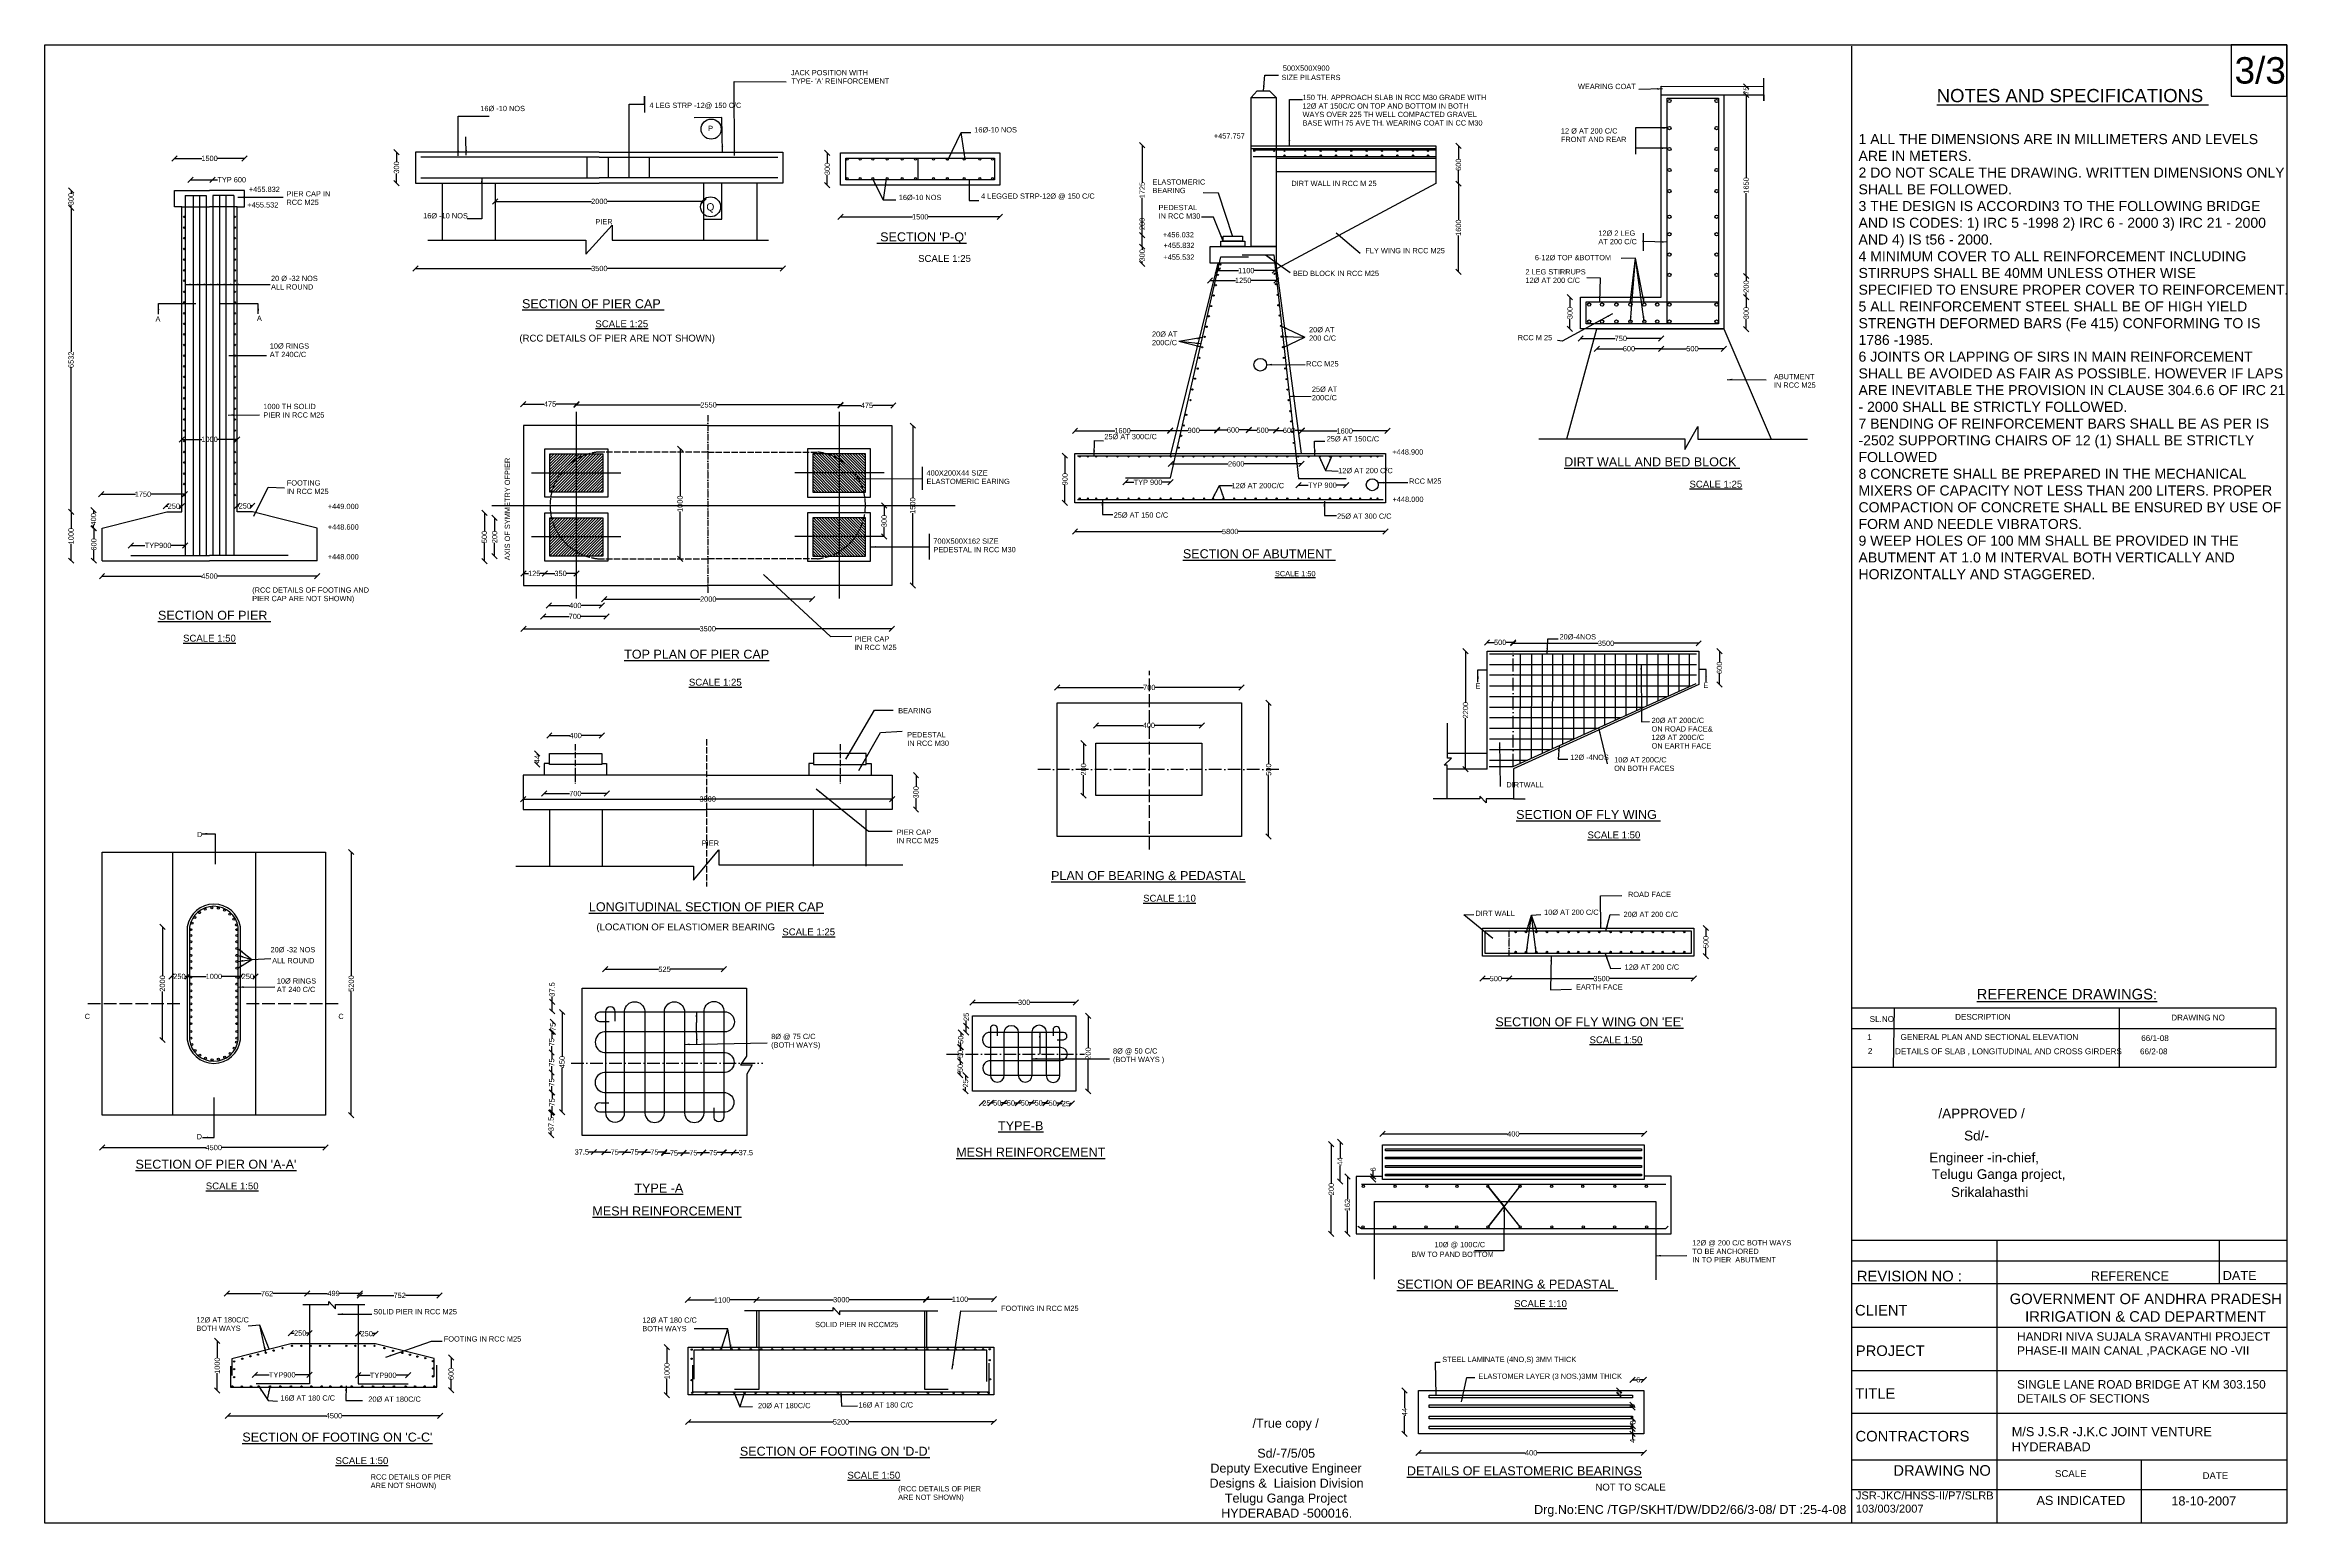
# Model space of a CAD drawing. Header units: millimetres. Extents: x -53240590 to -53219363, y 22122106 to 22136096.
import ezdxf

# ---------------------------------------------------------------- set-up
doc = ezdxf.new("R2010")
doc.units = ezdxf.units.MM
doc.header["$MEASUREMENT"] = 0
doc.linetypes.add('ACAD_ISO02W100', pattern=[15, 12, -3])
doc.linetypes.add('ACAD_ISO10W100', pattern=[18, 12, -3, 0, -3])
for name, color, linetype in [('DIMENSION', 7, 'Continuous'), ('DRAWING', 2, 'Continuous'), ('TEXT', 7, 'Continuous')]:
    doc.layers.add(name, color=color, linetype=linetype)
doc.styles.get("Standard").update_dxf_attribs({"font": 'arial.ttf', "height": 50})
doc.dimstyles.get("Standard").update_dxf_attribs({"dimtxt": 50, "dimasz": 50, "dimexe": 0.18, "dimexo": 0.0625, "dimgap": 0.09, "dimtad": 0, "dimdec": 0, "dimzin": 0, "dimdsep": 46, "dimtxsty": 'Standard', "dimblk": 'OBLIQUE', "dimcen": 0.09, "dimse1": 1, "dimse2": 1, "dimadec": 0, "dimazin": 0, "dimtfac": 1, "dimtdec": 0, "dimtofl": 0, "dimtmove": 0, "dimatfit": 3, "dimfxl": 1, "dimtolj": 1, "dimtzin": 0, "dimarcsym": 0})

# ---------------------------------------------------------------- blocks, each defined once
blk = doc.blocks.new('_Oblique')
at = {"color": 0, "linetype": 'ByBlock', "lineweight": -2}
blk.add_line((-0.5, -0.5), (0.5, 0.5), dxfattribs=at)
blk = doc.blocks.new('*D54')
at = {"layer": 'Defpoints', "color": 0, "transparency": 16777216}
for p in [(-53238701, 22135021), (-53239362, 22134717), (-53238701, 22134717)]:
    blk.add_point(p, dxfattribs=at)
at = {"layer": 'DIMENSION', "color": 0, "lineweight": -2, "transparency": 16777216}
for p, q in [((-53239362, 22135021), (-53239103, 22135021)), ((-53238701, 22135021), (-53238959, 22135021))]:
    blk.add_line(p, q, dxfattribs=at)
at = {"layer": 'DIMENSION', "color": 0, "lineweight": -2, "transparency": 16777216, "xscale": 50, "yscale": 50, "zscale": 50, "rotation": 180}
blk.add_blockref('_Oblique', (-53239362, 22135021), dxfattribs=at)
at = {"layer": 'DIMENSION', "color": 0, "lineweight": -2, "transparency": 16777216, "xscale": 50, "yscale": 50, "zscale": 50}
blk.add_blockref('_Oblique', (-53238701, 22135021), dxfattribs=at)
at = {"layer": 'DIMENSION', "color": 0, "transparency": 16777216, "insert": (-53239031, 22135021), "char_height": 50, "attachment_point": 5}
blk.add_mtext('\\A1;1500', dxfattribs=at)
blk = doc.blocks.new('*D55')
at = {"layer": 'Defpoints', "color": 0, "transparency": 16777216}
for p in [(-53239004, 22134819), (-53239211, 22134669), (-53239004, 22134669)]:
    blk.add_point(p, dxfattribs=at)
at = {"layer": 'DIMENSION', "color": 0, "lineweight": -2, "transparency": 16777216}
for p, q in [((-53239211, 22134819), (-53239004, 22134819)), ((-53239004, 22134819), (-53238954, 22134819))]:
    blk.add_line(p, q, dxfattribs=at)
at = {"layer": 'DIMENSION', "color": 0, "lineweight": -2, "transparency": 16777216, "xscale": 50, "yscale": 50, "zscale": 50, "rotation": 180}
blk.add_blockref('_Oblique', (-53239211, 22134819), dxfattribs=at)
at = {"layer": 'DIMENSION', "color": 0, "lineweight": -2, "transparency": 16777216, "xscale": 50, "yscale": 50, "zscale": 50}
blk.add_blockref('_Oblique', (-53239004, 22134819), dxfattribs=at)
at = {"layer": 'DIMENSION', "color": 0, "transparency": 16777216, "insert": (-53238821, 22134819), "char_height": 50, "attachment_point": 5}
blk.add_mtext('\\A1;TYP 600', dxfattribs=at)
blk = doc.blocks.new('*D56')
at = {"layer": 'Defpoints', "color": 0, "transparency": 16777216}
for p in [(-53239294, 22132362), (-53239294, 22132362), (-53238769, 22132362)]:
    blk.add_point(p, dxfattribs=at)
at = {"layer": 'DIMENSION', "color": 0, "lineweight": -2, "transparency": 16777216}
for p, q in [((-53239294, 22132362), (-53239103, 22132362)), ((-53238769, 22132362), (-53238959, 22132362))]:
    blk.add_line(p, q, dxfattribs=at)
at = {"layer": 'DIMENSION', "color": 0, "lineweight": -2, "transparency": 16777216, "xscale": 50, "yscale": 50, "zscale": 50, "rotation": 180}
blk.add_blockref('_Oblique', (-53239294, 22132362), dxfattribs=at)
at = {"layer": 'DIMENSION', "color": 0, "lineweight": -2, "transparency": 16777216, "xscale": 50, "yscale": 50, "zscale": 50}
blk.add_blockref('_Oblique', (-53238769, 22132362), dxfattribs=at)
at = {"layer": 'DIMENSION', "color": 0, "transparency": 16777216, "insert": (-53239031, 22132362), "char_height": 50, "attachment_point": 5}
blk.add_mtext('\\A1;1000', dxfattribs=at)
blk = doc.blocks.new('*D57')
at = {"layer": 'Defpoints', "color": 0, "transparency": 16777216}
for p in [(-53238769, 22131732), (-53238769, 22131676), (-53238626, 22131676)]:
    blk.add_point(p, dxfattribs=at)
at = {"layer": 'DIMENSION', "color": 0, "lineweight": -2, "transparency": 16777216}
for p, q in [((-53238769, 22131732), (-53238753, 22131732)), ((-53238626, 22131732), (-53238642, 22131732))]:
    blk.add_line(p, q, dxfattribs=at)
at = {"layer": 'DIMENSION', "color": 0, "lineweight": -2, "transparency": 16777216, "xscale": 50, "yscale": 50, "zscale": 50, "rotation": 180}
blk.add_blockref('_Oblique', (-53238769, 22131732), dxfattribs=at)
at = {"layer": 'DIMENSION', "color": 0, "lineweight": -2, "transparency": 16777216, "xscale": 50, "yscale": 50, "zscale": 50}
blk.add_blockref('_Oblique', (-53238626, 22131732), dxfattribs=at)
at = {"layer": 'DIMENSION', "color": 0, "transparency": 16777216, "insert": (-53238697, 22131732), "char_height": 50, "attachment_point": 5}
blk.add_mtext('\\A1;250', dxfattribs=at)
blk = doc.blocks.new('*D58')
at = {"layer": 'Defpoints', "color": 0, "transparency": 16777216}
for p in [(-53239445, 22131729), (-53239445, 22131674), (-53239294, 22131676)]:
    blk.add_point(p, dxfattribs=at)
at = {"layer": 'DIMENSION', "color": 0, "lineweight": -2, "transparency": 16777216}
for p, q in [((-53239445, 22131729), (-53239425, 22131729)), ((-53239294, 22131729), (-53239314, 22131729))]:
    blk.add_line(p, q, dxfattribs=at)
at = {"layer": 'DIMENSION', "color": 0, "lineweight": -2, "transparency": 16777216, "xscale": 50, "yscale": 50, "zscale": 50, "rotation": 180}
blk.add_blockref('_Oblique', (-53239445, 22131729), dxfattribs=at)
at = {"layer": 'DIMENSION', "color": 0, "lineweight": -2, "transparency": 16777216, "xscale": 50, "yscale": 50, "zscale": 50}
blk.add_blockref('_Oblique', (-53239294, 22131729), dxfattribs=at)
at = {"layer": 'DIMENSION', "color": 0, "transparency": 16777216, "insert": (-53239369, 22131729), "char_height": 50, "attachment_point": 5}
blk.add_mtext('\\A1;250', dxfattribs=at)
blk = doc.blocks.new('*D59')
at = {"layer": 'Defpoints', "color": 0, "transparency": 16777216}
for p in [(-53240058, 22131843), (-53240058, 22131843), (-53239264, 22131839)]:
    blk.add_point(p, dxfattribs=at)
at = {"layer": 'DIMENSION', "color": 0, "lineweight": -2, "transparency": 16777216}
for p, q in [((-53240058, 22131843), (-53239733, 22131843)), ((-53239264, 22131843), (-53239589, 22131843))]:
    blk.add_line(p, q, dxfattribs=at)
at = {"layer": 'DIMENSION', "color": 0, "lineweight": -2, "transparency": 16777216, "xscale": 50, "yscale": 50, "zscale": 50, "rotation": 180}
blk.add_blockref('_Oblique', (-53240058, 22131843), dxfattribs=at)
at = {"layer": 'DIMENSION', "color": 0, "lineweight": -2, "transparency": 16777216, "xscale": 50, "yscale": 50, "zscale": 50}
blk.add_blockref('_Oblique', (-53239264, 22131843), dxfattribs=at)
at = {"layer": 'DIMENSION', "color": 0, "transparency": 16777216, "insert": (-53239661, 22131843), "char_height": 50, "attachment_point": 5}
blk.add_mtext('\\A1;1750', dxfattribs=at)
blk = doc.blocks.new('*D60')
at = {"layer": 'Defpoints', "color": 0, "transparency": 16777216}
for p in [(-53239775, 22131358), (-53239775, 22131263), (-53239261, 22131263)]:
    blk.add_point(p, dxfattribs=at)
at = {"layer": 'DIMENSION', "color": 0, "lineweight": -2, "transparency": 16777216}
for p, q in [((-53239775, 22131358), (-53239642, 22131358)), ((-53239261, 22131358), (-53239394, 22131358))]:
    blk.add_line(p, q, dxfattribs=at)
at = {"layer": 'DIMENSION', "color": 0, "lineweight": -2, "transparency": 16777216, "xscale": 50, "yscale": 50, "zscale": 50, "rotation": 180}
blk.add_blockref('_Oblique', (-53239775, 22131358), dxfattribs=at)
at = {"layer": 'DIMENSION', "color": 0, "lineweight": -2, "transparency": 16777216, "xscale": 50, "yscale": 50, "zscale": 50}
blk.add_blockref('_Oblique', (-53239261, 22131358), dxfattribs=at)
at = {"layer": 'DIMENSION', "color": 0, "transparency": 16777216, "insert": (-53239518, 22131358), "char_height": 50, "attachment_point": 5}
blk.add_mtext('\\A1;TYP900', dxfattribs=at)
blk = doc.blocks.new('*D61')
at = {"layer": 'Defpoints', "color": 0, "transparency": 16777216}
for p in [(-53240049, 22131214), (-53238013, 22131214), (-53240049, 22131068)]:
    blk.add_point(p, dxfattribs=at)
at = {"layer": 'DIMENSION', "color": 0, "lineweight": -2, "transparency": 16777216}
for p, q in [((-53240049, 22131068), (-53239107, 22131068)), ((-53238013, 22131068), (-53238955, 22131068))]:
    blk.add_line(p, q, dxfattribs=at)
at = {"layer": 'DIMENSION', "color": 0, "lineweight": -2, "transparency": 16777216, "xscale": 50, "yscale": 50, "zscale": 50, "rotation": 180}
blk.add_blockref('_Oblique', (-53240049, 22131068), dxfattribs=at)
at = {"layer": 'DIMENSION', "color": 0, "lineweight": -2, "transparency": 16777216, "xscale": 50, "yscale": 50, "zscale": 50}
blk.add_blockref('_Oblique', (-53238013, 22131068), dxfattribs=at)
at = {"layer": 'DIMENSION', "color": 0, "transparency": 16777216, "insert": (-53239031, 22131068), "char_height": 50, "attachment_point": 5}
blk.add_mtext('\\A1;4500', dxfattribs=at)
blk = doc.blocks.new('*D62')
at = {"layer": 'Defpoints', "color": 0, "transparency": 16777216}
for p in [(-53240126, 22131522), (-53240049, 22131522), (-53240049, 22131214)]:
    blk.add_point(p, dxfattribs=at)
at = {"layer": 'DIMENSION', "color": 0, "lineweight": -2, "transparency": 16777216}
for p, q in [((-53240126, 22131522), (-53240126, 22131423)), ((-53240126, 22131214), (-53240126, 22131312))]:
    blk.add_line(p, q, dxfattribs=at)
at = {"layer": 'DIMENSION', "color": 0, "lineweight": -2, "transparency": 16777216, "xscale": 50, "yscale": 50, "zscale": 50}
for p, rotation in [((-53240126, 22131522), 90), ((-53240126, 22131214), 270)]:
    blk.add_blockref('_Oblique', p, dxfattribs=dict(at, rotation=rotation))
at = {"layer": 'DIMENSION', "color": 0, "transparency": 16777216, "insert": (-53240126, 22131368), "char_height": 50, "attachment_point": 5, "rotation": 90}
blk.add_mtext('\\A1;600', dxfattribs=at)
blk = doc.blocks.new('*D63')
at = {"layer": 'Defpoints', "color": 0, "transparency": 16777216}
for p in [(-53240129, 22131691), (-53240049, 22131691), (-53240049, 22131520)]:
    blk.add_point(p, dxfattribs=at)
at = {"layer": 'DIMENSION', "color": 0, "lineweight": -2, "transparency": 16777216}
for p, q in [((-53240129, 22131691), (-53240129, 22131662)), ((-53240129, 22131520), (-53240129, 22131549))]:
    blk.add_line(p, q, dxfattribs=at)
at = {"layer": 'DIMENSION', "color": 0, "lineweight": -2, "transparency": 16777216, "xscale": 50, "yscale": 50, "zscale": 50}
for p, rotation in [((-53240129, 22131691), 90), ((-53240129, 22131520), 270)]:
    blk.add_blockref('_Oblique', p, dxfattribs=dict(at, rotation=rotation))
at = {"layer": 'DIMENSION', "color": 0, "transparency": 16777216, "insert": (-53240129, 22131606), "char_height": 50, "attachment_point": 5, "rotation": 90}
blk.add_mtext('\\A1;400', dxfattribs=at)
blk = doc.blocks.new('*D64')
at = {"layer": 'Defpoints', "color": 0, "transparency": 16777216}
for p in [(-53240347, 22131677), (-53240342, 22131677), (-53240350, 22131214)]:
    blk.add_point(p, dxfattribs=at)
at = {"layer": 'DIMENSION', "color": 0, "lineweight": -2, "transparency": 16777216}
for p, q in [((-53240342, 22131677), (-53240342, 22131518)), ((-53240342, 22131214), (-53240342, 22131373))]:
    blk.add_line(p, q, dxfattribs=at)
at = {"layer": 'DIMENSION', "color": 0, "lineweight": -2, "transparency": 16777216, "xscale": 50, "yscale": 50, "zscale": 50}
for p, rotation in [((-53240342, 22131677), 90), ((-53240342, 22131214), 270)]:
    blk.add_blockref('_Oblique', p, dxfattribs=dict(at, rotation=rotation))
at = {"layer": 'DIMENSION', "color": 0, "transparency": 16777216, "insert": (-53240342, 22131446), "char_height": 50, "attachment_point": 5, "rotation": 90}
blk.add_mtext('\\A1;1000', dxfattribs=at)
blk = doc.blocks.new('*D65')
at = {"layer": 'Defpoints', "color": 0, "transparency": 16777216}
for p in [(-53240342, 22134554), (-53240333, 22134554), (-53240342, 22131677)]:
    blk.add_point(p, dxfattribs=at)
at = {"layer": 'DIMENSION', "color": 0, "lineweight": -2, "transparency": 16777216}
for p, q in [((-53240342, 22134554), (-53240342, 22133190)), ((-53240342, 22131677), (-53240342, 22133041))]:
    blk.add_line(p, q, dxfattribs=at)
at = {"layer": 'DIMENSION', "color": 0, "lineweight": -2, "transparency": 16777216, "xscale": 50, "yscale": 50, "zscale": 50}
for p, rotation in [((-53240342, 22134554), 90), ((-53240342, 22131677), 270)]:
    blk.add_blockref('_Oblique', p, dxfattribs=dict(at, rotation=rotation))
at = {"layer": 'DIMENSION', "color": 0, "transparency": 16777216, "insert": (-53240342, 22133115), "char_height": 50, "attachment_point": 5, "rotation": 90}
blk.add_mtext('\\A1;6532', dxfattribs=at)
blk = doc.blocks.new('*D66')
at = {"layer": 'Defpoints', "color": 0, "transparency": 16777216}
for p in [(-53240342, 22134718), (-53240339, 22134718), (-53240333, 22134554)]:
    blk.add_point(p, dxfattribs=at)
at = {"layer": 'DIMENSION', "color": 0, "lineweight": -2, "transparency": 16777216}
for p, q in [((-53240342, 22134718), (-53240342, 22134691)), ((-53240342, 22134554), (-53240342, 22134581))]:
    blk.add_line(p, q, dxfattribs=at)
at = {"layer": 'DIMENSION', "color": 0, "lineweight": -2, "transparency": 16777216, "xscale": 50, "yscale": 50, "zscale": 50}
for p, rotation in [((-53240342, 22134718), 90), ((-53240342, 22134554), 270)]:
    blk.add_blockref('_Oblique', p, dxfattribs=dict(at, rotation=rotation))
at = {"layer": 'DIMENSION', "color": 0, "transparency": 16777216, "insert": (-53240342, 22134636), "char_height": 50, "attachment_point": 5, "rotation": 90}
blk.add_mtext('\\A1;300', dxfattribs=at)
blk = doc.blocks.new('*D67')
at = {"layer": 'Defpoints', "color": 0, "transparency": 16777216}
for p in [(-53237080, 22135081), (-53237261, 22134788), (-53237080, 22134788)]:
    blk.add_point(p, dxfattribs=at)
at = {"layer": 'DIMENSION', "color": 0, "lineweight": -2, "transparency": 16777216}
for p, q in [((-53237261, 22135081), (-53237261, 22134990)), ((-53237261, 22134788), (-53237261, 22134879))]:
    blk.add_line(p, q, dxfattribs=at)
at = {"layer": 'DIMENSION', "color": 0, "lineweight": -2, "transparency": 16777216, "xscale": 50, "yscale": 50, "zscale": 50}
for p, rotation in [((-53237261, 22135081), 90), ((-53237261, 22134788), 270)]:
    blk.add_blockref('_Oblique', p, dxfattribs=dict(at, rotation=rotation))
at = {"layer": 'DIMENSION', "color": 0, "transparency": 16777216, "insert": (-53237261, 22134935), "char_height": 50, "attachment_point": 5, "rotation": 90}
blk.add_mtext('\\A1;300', dxfattribs=at)
blk = doc.blocks.new('*D68')
at = {"layer": 'Defpoints', "color": 0, "transparency": 16777216}
for p in [(-53236328, 22134788), (-53236328, 22134614), (-53234355, 22134788)]:
    blk.add_point(p, dxfattribs=at)
at = {"layer": 'DIMENSION', "color": 0, "lineweight": -2, "transparency": 16777216}
for p, q in [((-53236328, 22134614), (-53235416, 22134614)), ((-53234355, 22134614), (-53235266, 22134614))]:
    blk.add_line(p, q, dxfattribs=at)
at = {"layer": 'DIMENSION', "color": 0, "lineweight": -2, "transparency": 16777216, "xscale": 50, "yscale": 50, "zscale": 50, "rotation": 180}
blk.add_blockref('_Oblique', (-53236328, 22134614), dxfattribs=at)
at = {"layer": 'DIMENSION', "color": 0, "lineweight": -2, "transparency": 16777216, "xscale": 50, "yscale": 50, "zscale": 50}
blk.add_blockref('_Oblique', (-53234355, 22134614), dxfattribs=at)
at = {"layer": 'DIMENSION', "color": 0, "transparency": 16777216, "insert": (-53235341, 22134614), "char_height": 50, "attachment_point": 5}
blk.add_mtext('\\A1;2000', dxfattribs=at)
blk = doc.blocks.new('*D69')
at = {"layer": 'Defpoints', "color": 0, "transparency": 16777216}
for p in [(-53237080, 22134788), (-53233603, 22134788), (-53233603, 22133979)]:
    blk.add_point(p, dxfattribs=at)
at = {"layer": 'DIMENSION', "color": 0, "lineweight": -2, "transparency": 16777216}
for p, q in [((-53237080, 22133979), (-53235416, 22133979)), ((-53233603, 22133979), (-53235267, 22133979))]:
    blk.add_line(p, q, dxfattribs=at)
at = {"layer": 'DIMENSION', "color": 0, "lineweight": -2, "transparency": 16777216, "xscale": 50, "yscale": 50, "zscale": 50, "rotation": 180}
blk.add_blockref('_Oblique', (-53237080, 22133979), dxfattribs=at)
at = {"layer": 'DIMENSION', "color": 0, "lineweight": -2, "transparency": 16777216, "xscale": 50, "yscale": 50, "zscale": 50}
blk.add_blockref('_Oblique', (-53233603, 22133979), dxfattribs=at)
at = {"layer": 'DIMENSION', "color": 0, "transparency": 16777216, "insert": (-53235341, 22133979), "char_height": 50, "attachment_point": 5}
blk.add_mtext('\\A1;3500', dxfattribs=at)
blk = doc.blocks.new('*D70')
at = {"layer": 'Defpoints', "color": 0, "transparency": 16777216}
for p in [(-53233057, 22135075), (-53233183, 22134767), (-53233057, 22134767)]:
    blk.add_point(p, dxfattribs=at)
at = {"layer": 'DIMENSION', "color": 0, "lineweight": -2, "transparency": 16777216}
for p, q in [((-53233183, 22135075), (-53233183, 22134976)), ((-53233183, 22134767), (-53233183, 22134866))]:
    blk.add_line(p, q, dxfattribs=at)
at = {"layer": 'DIMENSION', "color": 0, "lineweight": -2, "transparency": 16777216, "xscale": 50, "yscale": 50, "zscale": 50}
for p, rotation in [((-53233183, 22135075), 90), ((-53233183, 22134767), 270)]:
    blk.add_blockref('_Oblique', p, dxfattribs=dict(at, rotation=rotation))
at = {"layer": 'DIMENSION', "color": 0, "transparency": 16777216, "insert": (-53233183, 22134921), "char_height": 50, "attachment_point": 5, "rotation": 90}
blk.add_mtext('\\A1;300', dxfattribs=at)
blk = doc.blocks.new('*D71')
at = {"layer": 'Defpoints', "color": 0, "transparency": 16777216}
for p in [(-53233057, 22134767), (-53231550, 22134767), (-53231550, 22134468)]:
    blk.add_point(p, dxfattribs=at)
at = {"layer": 'DIMENSION', "color": 0, "lineweight": -2, "transparency": 16777216}
for p, q in [((-53233057, 22134468), (-53232376, 22134468)), ((-53231550, 22134468), (-53232231, 22134468))]:
    blk.add_line(p, q, dxfattribs=at)
at = {"layer": 'DIMENSION', "color": 0, "lineweight": -2, "transparency": 16777216, "xscale": 50, "yscale": 50, "zscale": 50, "rotation": 180}
blk.add_blockref('_Oblique', (-53233057, 22134468), dxfattribs=at)
at = {"layer": 'DIMENSION', "color": 0, "lineweight": -2, "transparency": 16777216, "xscale": 50, "yscale": 50, "zscale": 50}
blk.add_blockref('_Oblique', (-53231550, 22134468), dxfattribs=at)
at = {"layer": 'DIMENSION', "color": 0, "transparency": 16777216, "insert": (-53232303, 22134468), "char_height": 50, "attachment_point": 5}
blk.add_mtext('\\A1;1500', dxfattribs=at)
blk = doc.blocks.new('*D72')
at = {"layer": 'Defpoints', "color": 0, "transparency": 16777216}
for p in [(-53236061, 22132704), (-53235556, 22132696), (-53235556, 22132694)]:
    blk.add_point(p, dxfattribs=at)
at = {"layer": 'DIMENSION', "color": 0, "lineweight": -2, "transparency": 16777216}
for p, q in [((-53236061, 22132696), (-53235865, 22132696)), ((-53235556, 22132696), (-53235752, 22132696))]:
    blk.add_line(p, q, dxfattribs=at)
at = {"layer": 'DIMENSION', "color": 0, "lineweight": -2, "transparency": 16777216, "xscale": 50, "yscale": 50, "zscale": 50, "rotation": 180}
blk.add_blockref('_Oblique', (-53236061, 22132696), dxfattribs=at)
at = {"layer": 'DIMENSION', "color": 0, "lineweight": -2, "transparency": 16777216, "xscale": 50, "yscale": 50, "zscale": 50}
blk.add_blockref('_Oblique', (-53235556, 22132696), dxfattribs=at)
at = {"layer": 'DIMENSION', "color": 0, "transparency": 16777216, "insert": (-53235808, 22132696), "char_height": 50, "attachment_point": 5}
blk.add_mtext('\\A1;475', dxfattribs=at)
blk = doc.blocks.new('*D73')
at = {"layer": 'Defpoints', "color": 0, "transparency": 16777216}
for p in [(-53235556, 22132694), (-53233058, 22132688), (-53233058, 22132686)]:
    blk.add_point(p, dxfattribs=at)
at = {"layer": 'DIMENSION', "color": 0, "lineweight": -2, "transparency": 16777216}
for p, q in [((-53235556, 22132688), (-53234382, 22132688)), ((-53233058, 22132688), (-53234232, 22132688))]:
    blk.add_line(p, q, dxfattribs=at)
at = {"layer": 'DIMENSION', "color": 0, "lineweight": -2, "transparency": 16777216, "xscale": 50, "yscale": 50, "zscale": 50, "rotation": 180}
blk.add_blockref('_Oblique', (-53235556, 22132688), dxfattribs=at)
at = {"layer": 'DIMENSION', "color": 0, "lineweight": -2, "transparency": 16777216, "xscale": 50, "yscale": 50, "zscale": 50}
blk.add_blockref('_Oblique', (-53233058, 22132688), dxfattribs=at)
at = {"layer": 'DIMENSION', "color": 0, "transparency": 16777216, "insert": (-53234307, 22132688), "char_height": 50, "attachment_point": 5}
blk.add_mtext('\\A1;2550', dxfattribs=at)
blk = doc.blocks.new('*D74')
at = {"layer": 'Defpoints', "color": 0, "transparency": 16777216}
for p in [(-53233058, 22132686), (-53232558, 22132686), (-53232558, 22132683)]:
    blk.add_point(p, dxfattribs=at)
at = {"layer": 'DIMENSION', "color": 0, "lineweight": -2, "transparency": 16777216}
for p, q in [((-53233058, 22132683), (-53232864, 22132683)), ((-53232558, 22132683), (-53232751, 22132683))]:
    blk.add_line(p, q, dxfattribs=at)
at = {"layer": 'DIMENSION', "color": 0, "lineweight": -2, "transparency": 16777216, "xscale": 50, "yscale": 50, "zscale": 50, "rotation": 180}
blk.add_blockref('_Oblique', (-53233058, 22132683), dxfattribs=at)
at = {"layer": 'DIMENSION', "color": 0, "lineweight": -2, "transparency": 16777216, "xscale": 50, "yscale": 50, "zscale": 50}
blk.add_blockref('_Oblique', (-53232558, 22132683), dxfattribs=at)
at = {"layer": 'DIMENSION', "color": 0, "transparency": 16777216, "insert": (-53232808, 22132683), "char_height": 50, "attachment_point": 5}
blk.add_mtext('\\A1;475', dxfattribs=at)
blk = doc.blocks.new('*D75')
at = {"layer": 'Defpoints', "color": 0, "transparency": 16777216}
for p in [(-53232571, 22132492), (-53232571, 22130978), (-53232374, 22130978)]:
    blk.add_point(p, dxfattribs=at)
at = {"layer": 'DIMENSION', "color": 0, "lineweight": -2, "transparency": 16777216}
for p, q in [((-53232374, 22132492), (-53232374, 22131807)), ((-53232374, 22130978), (-53232374, 22131663))]:
    blk.add_line(p, q, dxfattribs=at)
at = {"layer": 'DIMENSION', "color": 0, "lineweight": -2, "transparency": 16777216, "xscale": 50, "yscale": 50, "zscale": 50}
for p, rotation in [((-53232374, 22132492), 90), ((-53232374, 22130978), 270)]:
    blk.add_blockref('_Oblique', p, dxfattribs=dict(at, rotation=rotation))
at = {"layer": 'DIMENSION', "color": 0, "transparency": 16777216, "insert": (-53232374, 22131735), "char_height": 50, "attachment_point": 5, "rotation": 90}
blk.add_mtext('\\A1;1500', dxfattribs=at)
blk = doc.blocks.new('*D76')
at = {"layer": 'Defpoints', "color": 0, "transparency": 16777216}
for p in [(-53236058, 22130978), (-53232571, 22130978), (-53236058, 22130570)]:
    blk.add_point(p, dxfattribs=at)
at = {"layer": 'DIMENSION', "color": 0, "lineweight": -2, "transparency": 16777216}
for p, q in [((-53236058, 22130570), (-53234389, 22130570)), ((-53232571, 22130570), (-53234240, 22130570))]:
    blk.add_line(p, q, dxfattribs=at)
at = {"layer": 'DIMENSION', "color": 0, "lineweight": -2, "transparency": 16777216, "xscale": 50, "yscale": 50, "zscale": 50, "rotation": 180}
blk.add_blockref('_Oblique', (-53236058, 22130570), dxfattribs=at)
at = {"layer": 'DIMENSION', "color": 0, "lineweight": -2, "transparency": 16777216, "xscale": 50, "yscale": 50, "zscale": 50}
blk.add_blockref('_Oblique', (-53232571, 22130570), dxfattribs=at)
at = {"layer": 'DIMENSION', "color": 0, "transparency": 16777216, "insert": (-53234315, 22130570), "char_height": 50, "attachment_point": 5}
blk.add_mtext('\\A1;3500', dxfattribs=at)
blk = doc.blocks.new('*D77')
at = {"layer": 'Defpoints', "color": 0, "transparency": 16777216}
for p in [(-53235294, 22130978), (-53233327, 22130978), (-53235294, 22130850)]:
    blk.add_point(p, dxfattribs=at)
at = {"layer": 'DIMENSION', "color": 0, "lineweight": -2, "transparency": 16777216}
for p, q in [((-53235294, 22130850), (-53234386, 22130850)), ((-53233327, 22130850), (-53234235, 22130850))]:
    blk.add_line(p, q, dxfattribs=at)
at = {"layer": 'DIMENSION', "color": 0, "lineweight": -2, "transparency": 16777216, "xscale": 50, "yscale": 50, "zscale": 50, "rotation": 180}
blk.add_blockref('_Oblique', (-53235294, 22130850), dxfattribs=at)
at = {"layer": 'DIMENSION', "color": 0, "lineweight": -2, "transparency": 16777216, "xscale": 50, "yscale": 50, "zscale": 50}
blk.add_blockref('_Oblique', (-53233327, 22130850), dxfattribs=at)
at = {"layer": 'DIMENSION', "color": 0, "transparency": 16777216, "insert": (-53234310, 22130850), "char_height": 50, "attachment_point": 5}
blk.add_mtext('\\A1;2000', dxfattribs=at)
blk = doc.blocks.new('*D78')
at = {"layer": 'Defpoints', "color": 0, "transparency": 16777216}
for p in [(-53235873, 22130686), (-53235873, 22130686), (-53235274, 22130688)]:
    blk.add_point(p, dxfattribs=at)
at = {"layer": 'DIMENSION', "color": 0, "lineweight": -2, "transparency": 16777216}
for p, q in [((-53235873, 22130686), (-53235628, 22130686)), ((-53235274, 22130686), (-53235518, 22130686))]:
    blk.add_line(p, q, dxfattribs=at)
at = {"layer": 'DIMENSION', "color": 0, "lineweight": -2, "transparency": 16777216, "xscale": 50, "yscale": 50, "zscale": 50, "rotation": 180}
blk.add_blockref('_Oblique', (-53235873, 22130686), dxfattribs=at)
at = {"layer": 'DIMENSION', "color": 0, "lineweight": -2, "transparency": 16777216, "xscale": 50, "yscale": 50, "zscale": 50}
blk.add_blockref('_Oblique', (-53235274, 22130686), dxfattribs=at)
at = {"layer": 'DIMENSION', "color": 0, "transparency": 16777216, "insert": (-53235573, 22130686), "char_height": 50, "attachment_point": 5}
blk.add_mtext('\\A1;700', dxfattribs=at)
blk = doc.blocks.new('*D79')
at = {"layer": 'Defpoints', "color": 0, "transparency": 16777216}
for p in [(-53235818, 22130799), (-53235818, 22130790), (-53235317, 22130795)]:
    blk.add_point(p, dxfattribs=at)
at = {"layer": 'DIMENSION', "color": 0, "lineweight": -2, "transparency": 16777216}
for p, q in [((-53235818, 22130790), (-53235624, 22130790)), ((-53235317, 22130790), (-53235511, 22130790))]:
    blk.add_line(p, q, dxfattribs=at)
at = {"layer": 'DIMENSION', "color": 0, "lineweight": -2, "transparency": 16777216, "xscale": 50, "yscale": 50, "zscale": 50, "rotation": 180}
blk.add_blockref('_Oblique', (-53235818, 22130790), dxfattribs=at)
at = {"layer": 'DIMENSION', "color": 0, "lineweight": -2, "transparency": 16777216, "xscale": 50, "yscale": 50, "zscale": 50}
blk.add_blockref('_Oblique', (-53235317, 22130790), dxfattribs=at)
at = {"layer": 'DIMENSION', "color": 0, "transparency": 16777216, "insert": (-53235568, 22130790), "char_height": 50, "attachment_point": 5}
blk.add_mtext('\\A1;400', dxfattribs=at)
blk = doc.blocks.new('*D80')
at = {"layer": 'Defpoints', "color": 0, "transparency": 16777216}
for p in [(-53235260, 22132274), (-53235260, 22131232), (-53234577, 22131232)]:
    blk.add_point(p, dxfattribs=at)
at = {"layer": 'DIMENSION', "color": 0, "lineweight": -2, "transparency": 16777216}
for p, q in [((-53234577, 22132274), (-53234577, 22131825)), ((-53234577, 22131232), (-53234577, 22131681))]:
    blk.add_line(p, q, dxfattribs=at)
at = {"layer": 'DIMENSION', "color": 0, "lineweight": -2, "transparency": 16777216, "xscale": 50, "yscale": 50, "zscale": 50}
for p, rotation in [((-53234577, 22132274), 90), ((-53234577, 22131232), 270)]:
    blk.add_blockref('_Oblique', p, dxfattribs=dict(at, rotation=rotation))
at = {"layer": 'DIMENSION', "color": 0, "transparency": 16777216, "insert": (-53234577, 22131753), "char_height": 50, "attachment_point": 5, "rotation": 90}
blk.add_mtext('\\A1;1000', dxfattribs=at)
blk = doc.blocks.new('*D81')
at = {"layer": 'Defpoints', "color": 0, "transparency": 16777216}
for p in [(-53235857, 22131209), (-53235558, 22131209), (-53235857, 22131093)]:
    blk.add_point(p, dxfattribs=at)
at = {"layer": 'DIMENSION', "color": 0, "lineweight": -2, "transparency": 16777216}
for p, q in [((-53235857, 22131093), (-53235763, 22131093)), ((-53235558, 22131093), (-53235652, 22131093))]:
    blk.add_line(p, q, dxfattribs=at)
at = {"layer": 'DIMENSION', "color": 0, "lineweight": -2, "transparency": 16777216, "xscale": 50, "yscale": 50, "zscale": 50, "rotation": 180}
blk.add_blockref('_Oblique', (-53235857, 22131093), dxfattribs=at)
at = {"layer": 'DIMENSION', "color": 0, "lineweight": -2, "transparency": 16777216, "xscale": 50, "yscale": 50, "zscale": 50}
blk.add_blockref('_Oblique', (-53235558, 22131093), dxfattribs=at)
at = {"layer": 'DIMENSION', "color": 0, "transparency": 16777216, "insert": (-53235708, 22131093), "char_height": 50, "attachment_point": 5}
blk.add_mtext('\\A1;350', dxfattribs=at)
blk = doc.blocks.new('*D82')
at = {"layer": 'Defpoints', "color": 0, "transparency": 16777216}
for p in [(-53236058, 22131093), (-53236058, 22131093), (-53235857, 22131093)]:
    blk.add_point(p, dxfattribs=at)
at = {"layer": 'DIMENSION', "color": 0, "lineweight": -2, "transparency": 16777216}
for p, q in [((-53236058, 22131093), (-53236011, 22131093)), ((-53235857, 22131093), (-53235904, 22131093))]:
    blk.add_line(p, q, dxfattribs=at)
at = {"layer": 'DIMENSION', "color": 0, "lineweight": -2, "transparency": 16777216, "xscale": 50, "yscale": 50, "zscale": 50, "rotation": 180}
blk.add_blockref('_Oblique', (-53236058, 22131093), dxfattribs=at)
at = {"layer": 'DIMENSION', "color": 0, "lineweight": -2, "transparency": 16777216, "xscale": 50, "yscale": 50, "zscale": 50}
blk.add_blockref('_Oblique', (-53235857, 22131093), dxfattribs=at)
at = {"layer": 'DIMENSION', "color": 0, "transparency": 16777216, "insert": (-53235957, 22131093), "char_height": 50, "attachment_point": 5}
blk.add_mtext('\\A1;125', dxfattribs=at)
blk = doc.blocks.new('*D83')
at = {"layer": 'Defpoints', "color": 0, "transparency": 16777216}
for p in [(-53239390, 22127279), (-53239390, 22127270), (-53239241, 22127270)]:
    blk.add_point(p, dxfattribs=at)
at = {"layer": 'DIMENSION', "color": 0, "lineweight": -2, "transparency": 16777216}
for p, q in [((-53239390, 22127279), (-53239371, 22127279)), ((-53239241, 22127279), (-53239260, 22127279))]:
    blk.add_line(p, q, dxfattribs=at)
at = {"layer": 'DIMENSION', "color": 0, "lineweight": -2, "transparency": 16777216, "xscale": 50, "yscale": 50, "zscale": 50, "rotation": 180}
blk.add_blockref('_Oblique', (-53239390, 22127279), dxfattribs=at)
at = {"layer": 'DIMENSION', "color": 0, "lineweight": -2, "transparency": 16777216, "xscale": 50, "yscale": 50, "zscale": 50}
blk.add_blockref('_Oblique', (-53239241, 22127279), dxfattribs=at)
at = {"layer": 'DIMENSION', "color": 0, "transparency": 16777216, "insert": (-53239316, 22127279), "char_height": 50, "attachment_point": 5}
blk.add_mtext('\\A1;250', dxfattribs=at)
blk = doc.blocks.new('*D84')
at = {"layer": 'Defpoints', "color": 0, "transparency": 16777216}
for p in [(-53239241, 22127279), (-53238739, 22127279), (-53238739, 22127279)]:
    blk.add_point(p, dxfattribs=at)
at = {"layer": 'DIMENSION', "color": 0, "lineweight": -2, "transparency": 16777216}
for p, q in [((-53239241, 22127279), (-53239062, 22127279)), ((-53238739, 22127279), (-53238918, 22127279))]:
    blk.add_line(p, q, dxfattribs=at)
at = {"layer": 'DIMENSION', "color": 0, "lineweight": -2, "transparency": 16777216, "xscale": 50, "yscale": 50, "zscale": 50, "rotation": 180}
blk.add_blockref('_Oblique', (-53239241, 22127279), dxfattribs=at)
at = {"layer": 'DIMENSION', "color": 0, "lineweight": -2, "transparency": 16777216, "xscale": 50, "yscale": 50, "zscale": 50}
blk.add_blockref('_Oblique', (-53238739, 22127279), dxfattribs=at)
at = {"layer": 'DIMENSION', "color": 0, "transparency": 16777216, "insert": (-53238990, 22127279), "char_height": 50, "attachment_point": 5}
blk.add_mtext('\\A1;1000', dxfattribs=at)
blk = doc.blocks.new('*D85')
at = {"layer": 'Defpoints', "color": 0, "transparency": 16777216}
for p in [(-53238739, 22127279), (-53238597, 22127279), (-53238597, 22127279)]:
    blk.add_point(p, dxfattribs=at)
at = {"layer": 'DIMENSION', "color": 0, "lineweight": -2, "transparency": 16777216}
for p, q in [((-53238739, 22127279), (-53238724, 22127279)), ((-53238597, 22127279), (-53238612, 22127279))]:
    blk.add_line(p, q, dxfattribs=at)
at = {"layer": 'DIMENSION', "color": 0, "lineweight": -2, "transparency": 16777216, "xscale": 50, "yscale": 50, "zscale": 50, "rotation": 180}
blk.add_blockref('_Oblique', (-53238739, 22127279), dxfattribs=at)
at = {"layer": 'DIMENSION', "color": 0, "lineweight": -2, "transparency": 16777216, "xscale": 50, "yscale": 50, "zscale": 50}
blk.add_blockref('_Oblique', (-53238597, 22127279), dxfattribs=at)
at = {"layer": 'DIMENSION', "color": 0, "transparency": 16777216, "insert": (-53238668, 22127279), "char_height": 50, "attachment_point": 5}
blk.add_mtext('\\A1;250', dxfattribs=at)
blk = doc.blocks.new('*D86')
at = {"layer": 'Defpoints', "color": 0, "transparency": 16777216}
for p in [(-53239477, 22127748), (-53239241, 22127748), (-53239241, 22126678)]:
    blk.add_point(p, dxfattribs=at)
at = {"layer": 'DIMENSION', "color": 0, "lineweight": -2, "transparency": 16777216}
for p, q in [((-53239477, 22127748), (-53239477, 22127288)), ((-53239477, 22126678), (-53239477, 22127138))]:
    blk.add_line(p, q, dxfattribs=at)
at = {"layer": 'DIMENSION', "color": 0, "lineweight": -2, "transparency": 16777216, "xscale": 50, "yscale": 50, "zscale": 50}
for p, rotation in [((-53239477, 22127748), 90), ((-53239477, 22126678), 270)]:
    blk.add_blockref('_Oblique', p, dxfattribs=dict(at, rotation=rotation))
at = {"layer": 'DIMENSION', "color": 0, "transparency": 16777216, "insert": (-53239477, 22127213), "char_height": 50, "attachment_point": 5, "rotation": 90}
blk.add_mtext('\\A1;2000', dxfattribs=at)
blk = doc.blocks.new('*D87')
at = {"layer": 'Defpoints', "color": 0, "transparency": 16777216}
for p in [(-53227422, 22135141), (-53227208, 22135141), (-53227422, 22134782)]:
    blk.add_point(p, dxfattribs=at)
at = {"layer": 'DIMENSION', "color": 0, "lineweight": -2, "transparency": 16777216}
for p, q in [((-53227208, 22135141), (-53227208, 22135017)), ((-53227208, 22134782), (-53227208, 22134906))]:
    blk.add_line(p, q, dxfattribs=at)
at = {"layer": 'DIMENSION', "color": 0, "lineweight": -2, "transparency": 16777216, "xscale": 50, "yscale": 50, "zscale": 50}
for p, rotation in [((-53227208, 22135141), 90), ((-53227208, 22134782), 270)]:
    blk.add_blockref('_Oblique', p, dxfattribs=dict(at, rotation=rotation))
at = {"layer": 'DIMENSION', "color": 0, "transparency": 16777216, "insert": (-53227208, 22134961), "char_height": 50, "attachment_point": 5, "rotation": 90}
blk.add_mtext('\\A1;600', dxfattribs=at)
blk = doc.blocks.new('*D88')
at = {"layer": 'Defpoints', "color": 0, "transparency": 16777216}
for p in [(-53227422, 22134782), (-53227422, 22133948), (-53227208, 22133948)]:
    blk.add_point(p, dxfattribs=at)
at = {"layer": 'DIMENSION', "color": 0, "lineweight": -2, "transparency": 16777216}
for p, q in [((-53227208, 22134782), (-53227208, 22134437)), ((-53227208, 22133948), (-53227208, 22134293))]:
    blk.add_line(p, q, dxfattribs=at)
at = {"layer": 'DIMENSION', "color": 0, "lineweight": -2, "transparency": 16777216, "xscale": 50, "yscale": 50, "zscale": 50}
for p, rotation in [((-53227208, 22134782), 90), ((-53227208, 22133948), 270)]:
    blk.add_blockref('_Oblique', p, dxfattribs=dict(at, rotation=rotation))
at = {"layer": 'DIMENSION', "color": 0, "transparency": 16777216, "insert": (-53227208, 22134365), "char_height": 50, "attachment_point": 5, "rotation": 90}
blk.add_mtext('\\A1;1600', dxfattribs=at)
blk = doc.blocks.new('*D89')
at = {"layer": 'Defpoints', "color": 0, "transparency": 16777216}
for p in [(-53229486, 22134029), (-53228947, 22134029), (-53228947, 22133959)]:
    blk.add_point(p, dxfattribs=at)
at = {"layer": 'DIMENSION', "color": 0, "lineweight": -2, "transparency": 16777216}
for p, q in [((-53229486, 22133959), (-53229289, 22133959)), ((-53228947, 22133959), (-53229144, 22133959))]:
    blk.add_line(p, q, dxfattribs=at)
at = {"layer": 'DIMENSION', "color": 0, "lineweight": -2, "transparency": 16777216, "xscale": 50, "yscale": 50, "zscale": 50, "rotation": 180}
blk.add_blockref('_Oblique', (-53229486, 22133959), dxfattribs=at)
at = {"layer": 'DIMENSION', "color": 0, "lineweight": -2, "transparency": 16777216, "xscale": 50, "yscale": 50, "zscale": 50}
blk.add_blockref('_Oblique', (-53228947, 22133959), dxfattribs=at)
at = {"layer": 'DIMENSION', "color": 0, "transparency": 16777216, "insert": (-53229217, 22133959), "char_height": 50, "attachment_point": 5}
blk.add_mtext('\\A1;1100', dxfattribs=at)
blk = doc.blocks.new('*D90')
at = {"layer": 'Defpoints', "color": 0, "transparency": 16777216}
for p in [(-53229560, 22134029), (-53228932, 22134029), (-53228932, 22133866)]:
    blk.add_point(p, dxfattribs=at)
at = {"layer": 'DIMENSION', "color": 0, "lineweight": -2, "transparency": 16777216}
for p, q in [((-53229560, 22133866), (-53229318, 22133866)), ((-53228932, 22133866), (-53229174, 22133866))]:
    blk.add_line(p, q, dxfattribs=at)
at = {"layer": 'DIMENSION', "color": 0, "lineweight": -2, "transparency": 16777216, "xscale": 50, "yscale": 50, "zscale": 50, "rotation": 180}
blk.add_blockref('_Oblique', (-53229560, 22133866), dxfattribs=at)
at = {"layer": 'DIMENSION', "color": 0, "lineweight": -2, "transparency": 16777216, "xscale": 50, "yscale": 50, "zscale": 50}
blk.add_blockref('_Oblique', (-53228932, 22133866), dxfattribs=at)
at = {"layer": 'DIMENSION', "color": 0, "transparency": 16777216, "insert": (-53229246, 22133866), "char_height": 50, "attachment_point": 5}
blk.add_mtext('\\A1;1250', dxfattribs=at)
blk = doc.blocks.new('*D91')
at = {"layer": 'Defpoints', "color": 0, "transparency": 16777216}
for p in [(-53230838, 22132444), (-53230838, 22132208), (-53229937, 22132208)]:
    blk.add_point(p, dxfattribs=at)
at = {"layer": 'DIMENSION', "color": 0, "lineweight": -2, "transparency": 16777216}
for p, q in [((-53230838, 22132444), (-53230460, 22132444)), ((-53229937, 22132444), (-53230316, 22132444))]:
    blk.add_line(p, q, dxfattribs=at)
at = {"layer": 'DIMENSION', "color": 0, "lineweight": -2, "transparency": 16777216, "xscale": 50, "yscale": 50, "zscale": 50, "rotation": 180}
blk.add_blockref('_Oblique', (-53230838, 22132444), dxfattribs=at)
at = {"layer": 'DIMENSION', "color": 0, "lineweight": -2, "transparency": 16777216, "xscale": 50, "yscale": 50, "zscale": 50}
blk.add_blockref('_Oblique', (-53229937, 22132444), dxfattribs=at)
at = {"layer": 'DIMENSION', "color": 0, "transparency": 16777216, "insert": (-53230388, 22132444), "char_height": 50, "attachment_point": 5}
blk.add_mtext('\\A1;1600', dxfattribs=at)
blk = doc.blocks.new('*D92')
at = {"layer": 'Defpoints', "color": 0, "transparency": 16777216}
for p in [(-53229937, 22132444), (-53229491, 22132447), (-53229491, 22132444)]:
    blk.add_point(p, dxfattribs=at)
at = {"layer": 'DIMENSION', "color": 0, "lineweight": -2, "transparency": 16777216}
for p, q in [((-53229937, 22132447), (-53229770, 22132447)), ((-53229491, 22132447), (-53229659, 22132447))]:
    blk.add_line(p, q, dxfattribs=at)
at = {"layer": 'DIMENSION', "color": 0, "lineweight": -2, "transparency": 16777216, "xscale": 50, "yscale": 50, "zscale": 50, "rotation": 180}
blk.add_blockref('_Oblique', (-53229937, 22132447), dxfattribs=at)
at = {"layer": 'DIMENSION', "color": 0, "lineweight": -2, "transparency": 16777216, "xscale": 50, "yscale": 50, "zscale": 50}
blk.add_blockref('_Oblique', (-53229491, 22132447), dxfattribs=at)
at = {"layer": 'DIMENSION', "color": 0, "transparency": 16777216, "insert": (-53229714, 22132447), "char_height": 50, "attachment_point": 5}
blk.add_mtext('\\A1;900', dxfattribs=at)
blk = doc.blocks.new('*D93')
at = {"layer": 'Defpoints', "color": 0, "transparency": 16777216}
for p in [(-53229491, 22132447), (-53229192, 22132451), (-53229192, 22132447)]:
    blk.add_point(p, dxfattribs=at)
at = {"layer": 'DIMENSION', "color": 0, "lineweight": -2, "transparency": 16777216}
for p, q in [((-53229491, 22132451), (-53229397, 22132451)), ((-53229192, 22132451), (-53229286, 22132451))]:
    blk.add_line(p, q, dxfattribs=at)
at = {"layer": 'DIMENSION', "color": 0, "lineweight": -2, "transparency": 16777216, "xscale": 50, "yscale": 50, "zscale": 50, "rotation": 180}
blk.add_blockref('_Oblique', (-53229491, 22132451), dxfattribs=at)
at = {"layer": 'DIMENSION', "color": 0, "lineweight": -2, "transparency": 16777216, "xscale": 50, "yscale": 50, "zscale": 50}
blk.add_blockref('_Oblique', (-53229192, 22132451), dxfattribs=at)
at = {"layer": 'DIMENSION', "color": 0, "transparency": 16777216, "insert": (-53229342, 22132451), "char_height": 50, "attachment_point": 5}
blk.add_mtext('\\A1;600', dxfattribs=at)
blk = doc.blocks.new('*D94')
at = {"layer": 'Defpoints', "color": 0, "transparency": 16777216}
for p in [(-53229192, 22132451), (-53228933, 22132451), (-53228933, 22132448)]:
    blk.add_point(p, dxfattribs=at)
at = {"layer": 'DIMENSION', "color": 0, "lineweight": -2, "transparency": 16777216}
for p, q in [((-53229192, 22132448), (-53229118, 22132448)), ((-53228933, 22132448), (-53229007, 22132448))]:
    blk.add_line(p, q, dxfattribs=at)
at = {"layer": 'DIMENSION', "color": 0, "lineweight": -2, "transparency": 16777216, "xscale": 50, "yscale": 50, "zscale": 50, "rotation": 180}
blk.add_blockref('_Oblique', (-53229192, 22132448), dxfattribs=at)
at = {"layer": 'DIMENSION', "color": 0, "lineweight": -2, "transparency": 16777216, "xscale": 50, "yscale": 50, "zscale": 50}
blk.add_blockref('_Oblique', (-53228933, 22132448), dxfattribs=at)
at = {"layer": 'DIMENSION', "color": 0, "transparency": 16777216, "insert": (-53229062, 22132448), "char_height": 50, "attachment_point": 5}
blk.add_mtext('\\A1;500', dxfattribs=at)
blk = doc.blocks.new('*D95')
at = {"layer": 'Defpoints', "color": 0, "transparency": 16777216}
for p in [(-53228933, 22132448), (-53228691, 22132448), (-53228691, 22132447)]:
    blk.add_point(p, dxfattribs=at)
at = {"layer": 'DIMENSION', "color": 0, "lineweight": -2, "transparency": 16777216}
for p, q in [((-53228933, 22132447), (-53228867, 22132447)), ((-53228691, 22132447), (-53228757, 22132447))]:
    blk.add_line(p, q, dxfattribs=at)
at = {"layer": 'DIMENSION', "color": 0, "lineweight": -2, "transparency": 16777216, "xscale": 50, "yscale": 50, "zscale": 50, "rotation": 180}
blk.add_blockref('_Oblique', (-53228933, 22132447), dxfattribs=at)
at = {"layer": 'DIMENSION', "color": 0, "lineweight": -2, "transparency": 16777216, "xscale": 50, "yscale": 50, "zscale": 50}
blk.add_blockref('_Oblique', (-53228691, 22132447), dxfattribs=at)
at = {"layer": 'DIMENSION', "color": 0, "transparency": 16777216, "insert": (-53228812, 22132447), "char_height": 50, "attachment_point": 5}
blk.add_mtext('\\A1;600', dxfattribs=at)
blk = doc.blocks.new('*D96')
at = {"layer": 'Defpoints', "color": 0, "transparency": 16777216}
for p in [(-53228691, 22132447), (-53227879, 22132447), (-53227879, 22132442)]:
    blk.add_point(p, dxfattribs=at)
at = {"layer": 'DIMENSION', "color": 0, "lineweight": -2, "transparency": 16777216}
for p, q in [((-53228691, 22132442), (-53228357, 22132442)), ((-53227879, 22132442), (-53228213, 22132442))]:
    blk.add_line(p, q, dxfattribs=at)
at = {"layer": 'DIMENSION', "color": 0, "lineweight": -2, "transparency": 16777216, "xscale": 50, "yscale": 50, "zscale": 50, "rotation": 180}
blk.add_blockref('_Oblique', (-53228691, 22132442), dxfattribs=at)
at = {"layer": 'DIMENSION', "color": 0, "lineweight": -2, "transparency": 16777216, "xscale": 50, "yscale": 50, "zscale": 50}
blk.add_blockref('_Oblique', (-53227879, 22132442), dxfattribs=at)
at = {"layer": 'DIMENSION', "color": 0, "transparency": 16777216, "insert": (-53228285, 22132442), "char_height": 50, "attachment_point": 5}
blk.add_mtext('\\A1;1600', dxfattribs=at)
blk = doc.blocks.new('*D97')
at = {"layer": 'Defpoints', "color": 0, "transparency": 16777216}
for p in [(-53228722, 22131992), (-53228270, 22131992), (-53228270, 22131928)]:
    blk.add_point(p, dxfattribs=at)
at = {"layer": 'DIMENSION', "color": 0, "lineweight": -2, "transparency": 16777216}
for p, q in [((-53228722, 22131928), (-53228630, 22131928)), ((-53228270, 22131928), (-53228363, 22131928))]:
    blk.add_line(p, q, dxfattribs=at)
at = {"layer": 'DIMENSION', "color": 0, "lineweight": -2, "transparency": 16777216, "xscale": 50, "yscale": 50, "zscale": 50, "rotation": 180}
blk.add_blockref('_Oblique', (-53228722, 22131928), dxfattribs=at)
at = {"layer": 'DIMENSION', "color": 0, "lineweight": -2, "transparency": 16777216, "xscale": 50, "yscale": 50, "zscale": 50}
blk.add_blockref('_Oblique', (-53228270, 22131928), dxfattribs=at)
at = {"layer": 'DIMENSION', "color": 0, "transparency": 16777216, "insert": (-53228496, 22131928), "char_height": 50, "attachment_point": 5}
blk.add_mtext('\\A1;TYP 900', dxfattribs=at)
blk = doc.blocks.new('*D98')
at = {"layer": 'Defpoints', "color": 0, "transparency": 16777216}
for p in [(-53229932, 22132229), (-53229932, 22132130), (-53228693, 22132229)]:
    blk.add_point(p, dxfattribs=at)
at = {"layer": 'DIMENSION', "color": 0, "lineweight": -2, "transparency": 16777216}
for p, q in [((-53229932, 22132130), (-53229387, 22132130)), ((-53228693, 22132130), (-53229237, 22132130))]:
    blk.add_line(p, q, dxfattribs=at)
at = {"layer": 'DIMENSION', "color": 0, "lineweight": -2, "transparency": 16777216, "xscale": 50, "yscale": 50, "zscale": 50, "rotation": 180}
blk.add_blockref('_Oblique', (-53229932, 22132130), dxfattribs=at)
at = {"layer": 'DIMENSION', "color": 0, "lineweight": -2, "transparency": 16777216, "xscale": 50, "yscale": 50, "zscale": 50}
blk.add_blockref('_Oblique', (-53228693, 22132130), dxfattribs=at)
at = {"layer": 'DIMENSION', "color": 0, "transparency": 16777216, "insert": (-53229312, 22132130), "char_height": 50, "attachment_point": 5}
blk.add_mtext('\\A1;2600', dxfattribs=at)
blk = doc.blocks.new('*D99')
at = {"layer": 'Defpoints', "color": 0, "transparency": 16777216}
for p in [(-53230360, 22131999), (-53230360, 22131956), (-53229934, 22131999)]:
    blk.add_point(p, dxfattribs=at)
at = {"layer": 'DIMENSION', "color": 0, "lineweight": -2, "transparency": 16777216}
for p, q in [((-53230360, 22131956), (-53230281, 22131956)), ((-53229934, 22131956), (-53230014, 22131956))]:
    blk.add_line(p, q, dxfattribs=at)
at = {"layer": 'DIMENSION', "color": 0, "lineweight": -2, "transparency": 16777216, "xscale": 50, "yscale": 50, "zscale": 50, "rotation": 180}
blk.add_blockref('_Oblique', (-53230360, 22131956), dxfattribs=at)
at = {"layer": 'DIMENSION', "color": 0, "lineweight": -2, "transparency": 16777216, "xscale": 50, "yscale": 50, "zscale": 50}
blk.add_blockref('_Oblique', (-53229934, 22131956), dxfattribs=at)
at = {"layer": 'DIMENSION', "color": 0, "transparency": 16777216, "insert": (-53230147, 22131956), "char_height": 50, "attachment_point": 5}
blk.add_mtext('\\A1;TYP 900', dxfattribs=at)
blk = doc.blocks.new('*D100')
at = {"layer": 'Defpoints', "color": 0, "transparency": 16777216}
for p in [(-53230933, 22132208), (-53230838, 22132208), (-53230838, 22131762)]:
    blk.add_point(p, dxfattribs=at)
at = {"layer": 'DIMENSION', "color": 0, "lineweight": -2, "transparency": 16777216}
for p, q in [((-53230933, 22132208), (-53230933, 22132040)), ((-53230933, 22131762), (-53230933, 22131930))]:
    blk.add_line(p, q, dxfattribs=at)
at = {"layer": 'DIMENSION', "color": 0, "lineweight": -2, "transparency": 16777216, "xscale": 50, "yscale": 50, "zscale": 50}
for p, rotation in [((-53230933, 22132208), 90), ((-53230933, 22131762), 270)]:
    blk.add_blockref('_Oblique', p, dxfattribs=dict(at, rotation=rotation))
at = {"layer": 'DIMENSION', "color": 0, "transparency": 16777216, "insert": (-53230933, 22131985), "char_height": 50, "attachment_point": 5, "rotation": 90}
blk.add_mtext('\\A1;900', dxfattribs=at)
blk = doc.blocks.new('*D101')
at = {"layer": 'Defpoints', "color": 0, "transparency": 16777216}
for p in [(-53230838, 22131762), (-53227900, 22131762), (-53227900, 22131490)]:
    blk.add_point(p, dxfattribs=at)
at = {"layer": 'DIMENSION', "color": 0, "lineweight": -2, "transparency": 16777216}
for p, q in [((-53230838, 22131490), (-53229444, 22131490)), ((-53227900, 22131490), (-53229295, 22131490))]:
    blk.add_line(p, q, dxfattribs=at)
at = {"layer": 'DIMENSION', "color": 0, "lineweight": -2, "transparency": 16777216, "xscale": 50, "yscale": 50, "zscale": 50, "rotation": 180}
blk.add_blockref('_Oblique', (-53230838, 22131490), dxfattribs=at)
at = {"layer": 'DIMENSION', "color": 0, "lineweight": -2, "transparency": 16777216, "xscale": 50, "yscale": 50, "zscale": 50}
blk.add_blockref('_Oblique', (-53227900, 22131490), dxfattribs=at)
at = {"layer": 'DIMENSION', "color": 0, "transparency": 16777216, "insert": (-53229369, 22131490), "char_height": 50, "attachment_point": 5}
blk.add_mtext('\\A1;5800', dxfattribs=at)
blk = doc.blocks.new('*D102')
at = {"layer": 'Defpoints', "color": 0, "transparency": 16777216}
for p in [(-53225290, 22133708), (-53226051, 22133408), (-53225290, 22133317)]:
    blk.add_point(p, dxfattribs=at)
at = {"layer": 'DIMENSION', "color": 0, "lineweight": -2, "transparency": 16777216}
for p, q in [((-53226051, 22133317), (-53225726, 22133317)), ((-53225290, 22133317), (-53225616, 22133317))]:
    blk.add_line(p, q, dxfattribs=at)
at = {"layer": 'DIMENSION', "color": 0, "lineweight": -2, "transparency": 16777216, "xscale": 50, "yscale": 50, "zscale": 50, "rotation": 180}
blk.add_blockref('_Oblique', (-53226051, 22133317), dxfattribs=at)
at = {"layer": 'DIMENSION', "color": 0, "lineweight": -2, "transparency": 16777216, "xscale": 50, "yscale": 50, "zscale": 50}
blk.add_blockref('_Oblique', (-53225290, 22133317), dxfattribs=at)
at = {"layer": 'DIMENSION', "color": 0, "transparency": 16777216, "insert": (-53225671, 22133317), "char_height": 50, "attachment_point": 5}
blk.add_mtext('\\A1;750', dxfattribs=at)
blk = doc.blocks.new('*D103')
at = {"layer": 'Defpoints', "color": 0, "transparency": 16777216}
for p in [(-53225290, 22133708), (-53225898, 22133408), (-53225290, 22133220)]:
    blk.add_point(p, dxfattribs=at)
at = {"layer": 'DIMENSION', "color": 0, "lineweight": -2, "transparency": 16777216}
for p, q in [((-53225898, 22133220), (-53225650, 22133220)), ((-53225290, 22133220), (-53225539, 22133220))]:
    blk.add_line(p, q, dxfattribs=at)
at = {"layer": 'DIMENSION', "color": 0, "lineweight": -2, "transparency": 16777216, "xscale": 50, "yscale": 50, "zscale": 50, "rotation": 180}
blk.add_blockref('_Oblique', (-53225898, 22133220), dxfattribs=at)
at = {"layer": 'DIMENSION', "color": 0, "lineweight": -2, "transparency": 16777216, "xscale": 50, "yscale": 50, "zscale": 50}
blk.add_blockref('_Oblique', (-53225290, 22133220), dxfattribs=at)
at = {"layer": 'DIMENSION', "color": 0, "transparency": 16777216, "insert": (-53225594, 22133220), "char_height": 50, "attachment_point": 5}
blk.add_mtext('\\A1;600', dxfattribs=at)
blk = doc.blocks.new('*D104')
at = {"layer": 'Defpoints', "color": 0, "transparency": 16777216}
for p in [(-53225290, 22133708), (-53224696, 22133408), (-53224696, 22133220)]:
    blk.add_point(p, dxfattribs=at)
at = {"layer": 'DIMENSION', "color": 0, "lineweight": -2, "transparency": 16777216}
for p, q in [((-53225290, 22133220), (-53225048, 22133220)), ((-53224696, 22133220), (-53224938, 22133220))]:
    blk.add_line(p, q, dxfattribs=at)
at = {"layer": 'DIMENSION', "color": 0, "lineweight": -2, "transparency": 16777216, "xscale": 50, "yscale": 50, "zscale": 50, "rotation": 180}
blk.add_blockref('_Oblique', (-53225290, 22133220), dxfattribs=at)
at = {"layer": 'DIMENSION', "color": 0, "lineweight": -2, "transparency": 16777216, "xscale": 50, "yscale": 50, "zscale": 50}
blk.add_blockref('_Oblique', (-53224696, 22133220), dxfattribs=at)
at = {"layer": 'DIMENSION', "color": 0, "transparency": 16777216, "insert": (-53224993, 22133220), "char_height": 50, "attachment_point": 5}
blk.add_mtext('\\A1;500', dxfattribs=at)
blk = doc.blocks.new('*D105')
at = {"layer": 'Defpoints', "color": 0, "transparency": 16777216}
for p in [(-53224468, 22133709), (-53224484, 22133406), (-53224468, 22133406)]:
    blk.add_point(p, dxfattribs=at)
at = {"layer": 'DIMENSION', "color": 0, "lineweight": -2, "transparency": 16777216}
for p, q in [((-53224484, 22133709), (-53224484, 22133613)), ((-53224484, 22133406), (-53224484, 22133502))]:
    blk.add_line(p, q, dxfattribs=at)
at = {"layer": 'DIMENSION', "color": 0, "lineweight": -2, "transparency": 16777216, "xscale": 50, "yscale": 50, "zscale": 50}
for p, rotation in [((-53224484, 22133709), 90), ((-53224484, 22133406), 270)]:
    blk.add_blockref('_Oblique', p, dxfattribs=dict(at, rotation=rotation))
at = {"layer": 'DIMENSION', "color": 0, "transparency": 16777216, "insert": (-53224484, 22133557), "char_height": 50, "attachment_point": 5, "rotation": 90}
blk.add_mtext('\\A1;300', dxfattribs=at)
blk = doc.blocks.new('*D106')
at = {"layer": 'Defpoints', "color": 0, "transparency": 16777216}
for p in [(-53224494, 22133908), (-53224484, 22133908), (-53224494, 22133709)]:
    blk.add_point(p, dxfattribs=at)
at = {"layer": 'DIMENSION', "color": 0, "lineweight": -2, "transparency": 16777216}
for p, q in [((-53224484, 22133908), (-53224484, 22133864)), ((-53224484, 22133709), (-53224484, 22133752))]:
    blk.add_line(p, q, dxfattribs=at)
at = {"layer": 'DIMENSION', "color": 0, "lineweight": -2, "transparency": 16777216, "xscale": 50, "yscale": 50, "zscale": 50}
for p, rotation in [((-53224484, 22133908), 90), ((-53224484, 22133709), 270)]:
    blk.add_blockref('_Oblique', p, dxfattribs=dict(at, rotation=rotation))
at = {"layer": 'DIMENSION', "color": 0, "transparency": 16777216, "insert": (-53224484, 22133808), "char_height": 50, "attachment_point": 5, "rotation": 90}
blk.add_mtext('\\A1;200', dxfattribs=at)
blk = doc.blocks.new('*D107')
at = {"layer": 'Defpoints', "color": 0, "transparency": 16777216}
for p in [(-53224507, 22135622), (-53224484, 22135622), (-53224520, 22133908)]:
    blk.add_point(p, dxfattribs=at)
at = {"layer": 'DIMENSION', "color": 0, "lineweight": -2, "transparency": 16777216}
for p, q in [((-53224484, 22135622), (-53224484, 22134837)), ((-53224484, 22133908), (-53224484, 22134692))]:
    blk.add_line(p, q, dxfattribs=at)
at = {"layer": 'DIMENSION', "color": 0, "lineweight": -2, "transparency": 16777216, "xscale": 50, "yscale": 50, "zscale": 50}
for p, rotation in [((-53224484, 22135622), 90), ((-53224484, 22133908), 270)]:
    blk.add_blockref('_Oblique', p, dxfattribs=dict(at, rotation=rotation))
at = {"layer": 'DIMENSION', "color": 0, "transparency": 16777216, "insert": (-53224484, 22134765), "char_height": 50, "attachment_point": 5, "rotation": 90}
blk.add_mtext('\\A1;1650', dxfattribs=at)
blk = doc.blocks.new('*D108')
at = {"layer": 'Defpoints', "color": 0, "transparency": 16777216}
for p in [(-53226938, 22130441), (-53226938, 22130357), (-53226689, 22130357)]:
    blk.add_point(p, dxfattribs=at)
at = {"layer": 'DIMENSION', "color": 0, "lineweight": -2, "transparency": 16777216}
for p, q in [((-53226938, 22130441), (-53226869, 22130441)), ((-53226689, 22130441), (-53226758, 22130441))]:
    blk.add_line(p, q, dxfattribs=at)
at = {"layer": 'DIMENSION', "color": 0, "lineweight": -2, "transparency": 16777216, "xscale": 50, "yscale": 50, "zscale": 50, "rotation": 180}
blk.add_blockref('_Oblique', (-53226938, 22130441), dxfattribs=at)
at = {"layer": 'DIMENSION', "color": 0, "lineweight": -2, "transparency": 16777216, "xscale": 50, "yscale": 50, "zscale": 50}
blk.add_blockref('_Oblique', (-53226689, 22130441), dxfattribs=at)
at = {"layer": 'DIMENSION', "color": 0, "transparency": 16777216, "insert": (-53226813, 22130441), "char_height": 50, "attachment_point": 5}
blk.add_mtext('\\A1;500', dxfattribs=at)
blk = doc.blocks.new('*D109')
at = {"layer": 'Defpoints', "color": 0, "transparency": 16777216}
for p in [(-53226689, 22130357), (-53224934, 22130432), (-53224934, 22130357)]:
    blk.add_point(p, dxfattribs=at)
at = {"layer": 'DIMENSION', "color": 0, "lineweight": -2, "transparency": 16777216}
for p, q in [((-53226689, 22130432), (-53225886, 22130432)), ((-53224934, 22130432), (-53225737, 22130432))]:
    blk.add_line(p, q, dxfattribs=at)
at = {"layer": 'DIMENSION', "color": 0, "lineweight": -2, "transparency": 16777216, "xscale": 50, "yscale": 50, "zscale": 50, "rotation": 180}
blk.add_blockref('_Oblique', (-53226689, 22130432), dxfattribs=at)
at = {"layer": 'DIMENSION', "color": 0, "lineweight": -2, "transparency": 16777216, "xscale": 50, "yscale": 50, "zscale": 50}
blk.add_blockref('_Oblique', (-53224934, 22130432), dxfattribs=at)
at = {"layer": 'DIMENSION', "color": 0, "transparency": 16777216, "insert": (-53225811, 22130432), "char_height": 50, "attachment_point": 5}
blk.add_mtext('\\A1;3500', dxfattribs=at)
blk = doc.blocks.new('*D110')
at = {"layer": 'Defpoints', "color": 0, "transparency": 16777216}
for p in [(-53224934, 22130357), (-53224737, 22130357), (-53224934, 22130042)]:
    blk.add_point(p, dxfattribs=at)
at = {"layer": 'DIMENSION', "color": 0, "lineweight": -2, "transparency": 16777216}
for p, q in [((-53224737, 22130357), (-53224737, 22130255)), ((-53224737, 22130042), (-53224737, 22130144))]:
    blk.add_line(p, q, dxfattribs=at)
at = {"layer": 'DIMENSION', "color": 0, "lineweight": -2, "transparency": 16777216, "xscale": 50, "yscale": 50, "zscale": 50}
for p, rotation in [((-53224737, 22130357), 90), ((-53224737, 22130042), 270)]:
    blk.add_blockref('_Oblique', p, dxfattribs=dict(at, rotation=rotation))
at = {"layer": 'DIMENSION', "color": 0, "transparency": 16777216, "insert": (-53224737, 22130200), "char_height": 50, "attachment_point": 5, "rotation": 90}
blk.add_mtext('\\A1;600', dxfattribs=at)
blk = doc.blocks.new('*D111')
at = {"layer": 'Defpoints', "color": 0, "transparency": 16777216}
for p in [(-53227141, 22130357), (-53226938, 22130357), (-53226938, 22129241)]:
    blk.add_point(p, dxfattribs=at)
at = {"layer": 'DIMENSION', "color": 0, "lineweight": -2, "transparency": 16777216}
for p, q in [((-53227141, 22130357), (-53227141, 22129874)), ((-53227141, 22129241), (-53227141, 22129724))]:
    blk.add_line(p, q, dxfattribs=at)
at = {"layer": 'DIMENSION', "color": 0, "lineweight": -2, "transparency": 16777216, "xscale": 50, "yscale": 50, "zscale": 50}
for p, rotation in [((-53227141, 22130357), 90), ((-53227141, 22129241), 270)]:
    blk.add_blockref('_Oblique', p, dxfattribs=dict(at, rotation=rotation))
at = {"layer": 'DIMENSION', "color": 0, "transparency": 16777216, "insert": (-53227141, 22129799), "char_height": 50, "attachment_point": 5, "rotation": 90}
blk.add_mtext('\\A1;2200', dxfattribs=at)
blk = doc.blocks.new('*D112')
at = {"layer": 'Defpoints', "color": 0, "transparency": 16777216}
for p in [(-53226981, 22127472), (-53226728, 22127472), (-53226981, 22127259)]:
    blk.add_point(p, dxfattribs=at)
at = {"layer": 'DIMENSION', "color": 0, "lineweight": -2, "transparency": 16777216}
for p, q in [((-53226981, 22127259), (-53226910, 22127259)), ((-53226728, 22127259), (-53226799, 22127259))]:
    blk.add_line(p, q, dxfattribs=at)
at = {"layer": 'DIMENSION', "color": 0, "lineweight": -2, "transparency": 16777216, "xscale": 50, "yscale": 50, "zscale": 50, "rotation": 180}
blk.add_blockref('_Oblique', (-53226981, 22127259), dxfattribs=at)
at = {"layer": 'DIMENSION', "color": 0, "lineweight": -2, "transparency": 16777216, "xscale": 50, "yscale": 50, "zscale": 50}
blk.add_blockref('_Oblique', (-53226728, 22127259), dxfattribs=at)
at = {"layer": 'DIMENSION', "color": 0, "transparency": 16777216, "insert": (-53226854, 22127259), "char_height": 50, "attachment_point": 5}
blk.add_mtext('\\A1;500', dxfattribs=at)
blk = doc.blocks.new('*D113')
at = {"layer": 'Defpoints', "color": 0, "transparency": 16777216}
for p in [(-53226728, 22127472), (-53224979, 22127472), (-53224979, 22127259)]:
    blk.add_point(p, dxfattribs=at)
at = {"layer": 'DIMENSION', "color": 0, "lineweight": -2, "transparency": 16777216}
for p, q in [((-53226728, 22127259), (-53225928, 22127259)), ((-53224979, 22127259), (-53225779, 22127259))]:
    blk.add_line(p, q, dxfattribs=at)
at = {"layer": 'DIMENSION', "color": 0, "lineweight": -2, "transparency": 16777216, "xscale": 50, "yscale": 50, "zscale": 50, "rotation": 180}
blk.add_blockref('_Oblique', (-53226728, 22127259), dxfattribs=at)
at = {"layer": 'DIMENSION', "color": 0, "lineweight": -2, "transparency": 16777216, "xscale": 50, "yscale": 50, "zscale": 50}
blk.add_blockref('_Oblique', (-53224979, 22127259), dxfattribs=at)
at = {"layer": 'DIMENSION', "color": 0, "transparency": 16777216, "insert": (-53225853, 22127259), "char_height": 50, "attachment_point": 5}
blk.add_mtext('\\A1;3500', dxfattribs=at)
blk = doc.blocks.new('*D114')
at = {"layer": 'Defpoints', "color": 0, "transparency": 16777216}
for p in [(-53224979, 22127738), (-53224979, 22127472), (-53224866, 22127472)]:
    blk.add_point(p, dxfattribs=at)
at = {"layer": 'DIMENSION', "color": 0, "lineweight": -2, "transparency": 16777216}
for p, q in [((-53224866, 22127738), (-53224866, 22127660)), ((-53224866, 22127472), (-53224866, 22127549))]:
    blk.add_line(p, q, dxfattribs=at)
at = {"layer": 'DIMENSION', "color": 0, "lineweight": -2, "transparency": 16777216, "xscale": 50, "yscale": 50, "zscale": 50}
for p, rotation in [((-53224866, 22127738), 90), ((-53224866, 22127472), 270)]:
    blk.add_blockref('_Oblique', p, dxfattribs=dict(at, rotation=rotation))
at = {"layer": 'DIMENSION', "color": 0, "transparency": 16777216, "insert": (-53224866, 22127605), "char_height": 50, "attachment_point": 5, "rotation": 90}
blk.add_mtext('\\A1;500', dxfattribs=at)
blk = doc.blocks.new('*D115')
at = {"layer": 'Defpoints', "color": 0, "transparency": 16777216}
for p in [(-53227928, 22125685), (-53225449, 22125789), (-53225449, 22125685)]:
    blk.add_point(p, dxfattribs=at)
at = {"layer": 'DIMENSION', "color": 0, "lineweight": -2, "transparency": 16777216}
for p, q in [((-53227928, 22125789), (-53226745, 22125789)), ((-53225449, 22125789), (-53226632, 22125789))]:
    blk.add_line(p, q, dxfattribs=at)
at = {"layer": 'DIMENSION', "color": 0, "lineweight": -2, "transparency": 16777216, "xscale": 50, "yscale": 50, "zscale": 50, "rotation": 180}
blk.add_blockref('_Oblique', (-53227928, 22125789), dxfattribs=at)
at = {"layer": 'DIMENSION', "color": 0, "lineweight": -2, "transparency": 16777216, "xscale": 50, "yscale": 50, "zscale": 50}
blk.add_blockref('_Oblique', (-53225449, 22125789), dxfattribs=at)
at = {"layer": 'DIMENSION', "color": 0, "transparency": 16777216, "insert": (-53226688, 22125789), "char_height": 50, "attachment_point": 5}
blk.add_mtext('\\A1;400', dxfattribs=at)
blk = doc.blocks.new('*D116')
at = {"layer": 'Defpoints', "color": 0, "transparency": 16777216}
for p in [(-53228015, 22125387), (-53227928, 22125387), (-53227928, 22125359)]:
    blk.add_point(p, dxfattribs=at)
at = {"layer": 'DIMENSION', "color": 0, "lineweight": -2, "transparency": 16777216}
for p, q in [((-53228015, 22125387), (-53228015, 22125437)), ((-53228015, 22125359), (-53228015, 22125387))]:
    blk.add_line(p, q, dxfattribs=at)
at = {"layer": 'DIMENSION', "color": 0, "lineweight": -2, "transparency": 16777216, "xscale": 50, "yscale": 50, "zscale": 50}
for p, rotation in [((-53228015, 22125387), 90), ((-53228015, 22125359), 270)]:
    blk.add_blockref('_Oblique', p, dxfattribs=dict(at, rotation=rotation))
at = {"layer": 'DIMENSION', "color": 0, "transparency": 16777216, "insert": (-53228015, 22125453), "char_height": 50, "attachment_point": 5, "rotation": 90}
blk.add_mtext('\\A1;6', dxfattribs=at)
blk = doc.blocks.new('*D117')
at = {"layer": 'Defpoints', "color": 0, "transparency": 16777216}
for p in [(-53228177, 22125387), (-53228259, 22124844), (-53228177, 22124844)]:
    blk.add_point(p, dxfattribs=at)
at = {"layer": 'DIMENSION', "color": 0, "lineweight": -2, "transparency": 16777216}
for p, q in [((-53228259, 22125387), (-53228259, 22125168)), ((-53228259, 22124844), (-53228259, 22125063))]:
    blk.add_line(p, q, dxfattribs=at)
at = {"layer": 'DIMENSION', "color": 0, "lineweight": -2, "transparency": 16777216, "xscale": 50, "yscale": 50, "zscale": 50}
for p, rotation in [((-53228259, 22125387), 90), ((-53228259, 22124844), 270)]:
    blk.add_blockref('_Oblique', p, dxfattribs=dict(at, rotation=rotation))
at = {"layer": 'DIMENSION', "color": 0, "transparency": 16777216, "insert": (-53228259, 22125115), "char_height": 50, "attachment_point": 5, "rotation": 90}
blk.add_mtext('\\A1;162', dxfattribs=at)
blk = doc.blocks.new('*D118')
at = {"layer": 'Defpoints', "color": 0, "transparency": 16777216}
for p in [(-53228329, 22125715), (-53228310, 22125715), (-53228310, 22125339)]:
    blk.add_point(p, dxfattribs=at)
at = {"layer": 'DIMENSION', "color": 0, "lineweight": -2, "transparency": 16777216}
for p, q in [((-53228329, 22125715), (-53228329, 22125564)), ((-53228329, 22125339), (-53228329, 22125490))]:
    blk.add_line(p, q, dxfattribs=at)
at = {"layer": 'DIMENSION', "color": 0, "lineweight": -2, "transparency": 16777216, "xscale": 50, "yscale": 50, "zscale": 50}
for p, rotation in [((-53228329, 22125715), 90), ((-53228329, 22125339), 270)]:
    blk.add_blockref('_Oblique', p, dxfattribs=dict(at, rotation=rotation))
at = {"layer": 'DIMENSION', "color": 0, "transparency": 16777216, "insert": (-53228329, 22125527), "char_height": 50, "attachment_point": 5, "rotation": 90}
blk.add_mtext('\\A1;44', dxfattribs=at)
blk = doc.blocks.new('*D119')
at = {"layer": 'Defpoints', "color": 0, "transparency": 16777216}
for p in [(-53228412, 22125691), (-53228177, 22125691), (-53228177, 22124844)]:
    blk.add_point(p, dxfattribs=at)
at = {"layer": 'DIMENSION', "color": 0, "lineweight": -2, "transparency": 16777216}
for p, q in [((-53228412, 22125691), (-53228412, 22125323)), ((-53228412, 22124844), (-53228412, 22125212))]:
    blk.add_line(p, q, dxfattribs=at)
at = {"layer": 'DIMENSION', "color": 0, "lineweight": -2, "transparency": 16777216, "xscale": 50, "yscale": 50, "zscale": 50}
for p, rotation in [((-53228412, 22125691), 90), ((-53228412, 22124844), 270)]:
    blk.add_blockref('_Oblique', p, dxfattribs=dict(at, rotation=rotation))
at = {"layer": 'DIMENSION', "color": 0, "transparency": 16777216, "insert": (-53228412, 22125267), "char_height": 50, "attachment_point": 5, "rotation": 90}
blk.add_mtext('\\A1;200', dxfattribs=at)
blk = doc.blocks.new('*D120')
at = {"layer": 'Defpoints', "color": 0, "transparency": 16777216}
for p in [(-53227587, 22123362), (-53227718, 22122951), (-53227587, 22122951)]:
    blk.add_point(p, dxfattribs=at)
at = {"layer": 'DIMENSION', "color": 0, "lineweight": -2, "transparency": 16777216}
for p, q in [((-53227718, 22123362), (-53227718, 22123194)), ((-53227718, 22122951), (-53227718, 22123120))]:
    blk.add_line(p, q, dxfattribs=at)
at = {"layer": 'DIMENSION', "color": 0, "lineweight": -2, "transparency": 16777216, "xscale": 50, "yscale": 50, "zscale": 50}
for p, rotation in [((-53227718, 22123362), 90), ((-53227718, 22122951), 270)]:
    blk.add_blockref('_Oblique', p, dxfattribs=dict(at, rotation=rotation))
at = {"layer": 'DIMENSION', "color": 0, "transparency": 16777216, "insert": (-53227718, 22123157), "char_height": 50, "attachment_point": 5, "rotation": 90}
blk.add_mtext('\\A1;44', dxfattribs=at)
blk = doc.blocks.new('*D121')
at = {"layer": 'Defpoints', "color": 0, "transparency": 16777216}
for p in [(-53225561, 22123226), (-53225561, 22123200), (-53225561, 22123200)]:
    blk.add_point(p, dxfattribs=at)
at = {"layer": 'DIMENSION', "color": 0, "lineweight": -2, "transparency": 16777216}
blk.add_line((-53225561, 22123226), (-53225561, 22123200), dxfattribs=at)
at = {"layer": 'DIMENSION', "color": 0, "lineweight": -2, "transparency": 16777216, "xscale": 50, "yscale": 50, "zscale": 50}
for p, rotation in [((-53225561, 22123226), 90), ((-53225561, 22123200), 270)]:
    blk.add_blockref('_Oblique', p, dxfattribs=dict(at, rotation=rotation))
at = {"layer": 'DIMENSION', "color": 0, "transparency": 16777216, "insert": (-53225561, 22123213), "char_height": 50, "attachment_point": 5, "rotation": 90}
blk.add_mtext('\\A1;3', dxfattribs=at)
blk = doc.blocks.new('*D122')
at = {"layer": 'Defpoints', "color": 0, "transparency": 16777216}
for p in [(-53225686, 22123362), (-53225686, 22123362), (-53225686, 22123316)]:
    blk.add_point(p, dxfattribs=at)
at = {"layer": 'DIMENSION', "color": 0, "lineweight": -2, "transparency": 16777216}
for p, q in [((-53225686, 22123362), (-53225686, 22123357)), ((-53225686, 22123316), (-53225686, 22123322))]:
    blk.add_line(p, q, dxfattribs=at)
at = {"layer": 'DIMENSION', "color": 0, "lineweight": -2, "transparency": 16777216, "xscale": 50, "yscale": 50, "zscale": 50}
for p, rotation in [((-53225686, 22123362), 90), ((-53225686, 22123316), 270)]:
    blk.add_blockref('_Oblique', p, dxfattribs=dict(at, rotation=rotation))
at = {"layer": 'DIMENSION', "color": 0, "transparency": 16777216, "insert": (-53225686, 22123339), "char_height": 50, "attachment_point": 5, "rotation": 90}
blk.add_mtext('\\A1;4', dxfattribs=at)
blk = doc.blocks.new('*D123')
at = {"layer": 'Defpoints', "color": 0, "transparency": 16777216}
for p in [(-53225452, 22123462), (-53225561, 22123316), (-53225452, 22123316)]:
    blk.add_point(p, dxfattribs=at)
at = {"layer": 'DIMENSION', "color": 0, "lineweight": -2, "transparency": 16777216}
for p, q in [((-53225561, 22123462), (-53225523, 22123462)), ((-53225452, 22123462), (-53225490, 22123462))]:
    blk.add_line(p, q, dxfattribs=at)
at = {"layer": 'DIMENSION', "color": 0, "lineweight": -2, "transparency": 16777216, "xscale": 50, "yscale": 50, "zscale": 50, "rotation": 180}
blk.add_blockref('_Oblique', (-53225561, 22123462), dxfattribs=at)
at = {"layer": 'DIMENSION', "color": 0, "lineweight": -2, "transparency": 16777216, "xscale": 50, "yscale": 50, "zscale": 50}
blk.add_blockref('_Oblique', (-53225452, 22123462), dxfattribs=at)
at = {"layer": 'DIMENSION', "color": 0, "transparency": 16777216, "insert": (-53225506, 22123462), "char_height": 50, "attachment_point": 5}
blk.add_mtext('\\A1;6', dxfattribs=at)
blk = doc.blocks.new('*D124')
at = {"layer": 'Defpoints', "color": 0, "transparency": 16777216}
for p in [(-53225561, 22123093), (-53225561, 22123023), (-53225557, 22123093)]:
    blk.add_point(p, dxfattribs=at)
at = {"layer": 'DIMENSION', "color": 0, "lineweight": -2, "transparency": 16777216}
for p, q in [((-53225557, 22123093), (-53225557, 22123075)), ((-53225557, 22123023), (-53225557, 22123041))]:
    blk.add_line(p, q, dxfattribs=at)
at = {"layer": 'DIMENSION', "color": 0, "lineweight": -2, "transparency": 16777216, "xscale": 50, "yscale": 50, "zscale": 50}
for p, rotation in [((-53225557, 22123093), 90), ((-53225557, 22123023), 270)]:
    blk.add_blockref('_Oblique', p, dxfattribs=dict(at, rotation=rotation))
at = {"layer": 'DIMENSION', "color": 0, "transparency": 16777216, "insert": (-53225557, 22123058), "char_height": 50, "attachment_point": 5, "rotation": 90}
blk.add_mtext('\\A1;8', dxfattribs=at)
blk = doc.blocks.new('*D125')
at = {"layer": 'Defpoints', "color": 0, "transparency": 16777216}
for p in [(-53225561, 22122998), (-53225561, 22122951), (-53225560, 22122951)]:
    blk.add_point(p, dxfattribs=at)
at = {"layer": 'DIMENSION', "color": 0, "lineweight": -2, "transparency": 16777216}
for p, q in [((-53225560, 22122998), (-53225560, 22122951)), ((-53225560, 22122951), (-53225560, 22122901))]:
    blk.add_line(p, q, dxfattribs=at)
at = {"layer": 'DIMENSION', "color": 0, "lineweight": -2, "transparency": 16777216, "xscale": 50, "yscale": 50, "zscale": 50}
for p, rotation in [((-53225560, 22122998), 90), ((-53225560, 22122951), 270)]:
    blk.add_blockref('_Oblique', p, dxfattribs=dict(at, rotation=rotation))
at = {"layer": 'DIMENSION', "color": 0, "transparency": 16777216, "insert": (-53225560, 22122884), "char_height": 50, "attachment_point": 5, "rotation": 90}
blk.add_mtext('\\A1;4', dxfattribs=at)
blk = doc.blocks.new('*D126')
at = {"layer": 'Defpoints', "color": 0, "transparency": 16777216}
for p in [(-53227587, 22122951), (-53225452, 22122951), (-53227587, 22122771)]:
    blk.add_point(p, dxfattribs=at)
at = {"layer": 'DIMENSION', "color": 0, "lineweight": -2, "transparency": 16777216}
for p, q in [((-53227587, 22122771), (-53226576, 22122771)), ((-53225452, 22122771), (-53226463, 22122771))]:
    blk.add_line(p, q, dxfattribs=at)
at = {"layer": 'DIMENSION', "color": 0, "lineweight": -2, "transparency": 16777216, "xscale": 50, "yscale": 50, "zscale": 50, "rotation": 180}
blk.add_blockref('_Oblique', (-53227587, 22122771), dxfattribs=at)
at = {"layer": 'DIMENSION', "color": 0, "lineweight": -2, "transparency": 16777216, "xscale": 50, "yscale": 50, "zscale": 50}
blk.add_blockref('_Oblique', (-53225452, 22122771), dxfattribs=at)
at = {"layer": 'DIMENSION', "color": 0, "transparency": 16777216, "insert": (-53226520, 22122771), "char_height": 50, "attachment_point": 5}
blk.add_mtext('\\A1;400', dxfattribs=at)
blk = doc.blocks.new('*D127')
at = {"layer": 'Defpoints', "color": 0, "transparency": 16777216}
for p in [(-53234501, 22123318), (-53231606, 22123318), (-53234501, 22123063)]:
    blk.add_point(p, dxfattribs=at)
at = {"layer": 'DIMENSION', "color": 0, "lineweight": -2, "transparency": 16777216}
for p, q in [((-53234501, 22123063), (-53233128, 22123063)), ((-53231606, 22123063), (-53232979, 22123063))]:
    blk.add_line(p, q, dxfattribs=at)
at = {"layer": 'DIMENSION', "color": 0, "lineweight": -2, "transparency": 16777216, "xscale": 50, "yscale": 50, "zscale": 50, "rotation": 180}
blk.add_blockref('_Oblique', (-53234501, 22123063), dxfattribs=at)
at = {"layer": 'DIMENSION', "color": 0, "lineweight": -2, "transparency": 16777216, "xscale": 50, "yscale": 50, "zscale": 50}
blk.add_blockref('_Oblique', (-53231606, 22123063), dxfattribs=at)
at = {"layer": 'DIMENSION', "color": 0, "transparency": 16777216, "insert": (-53233053, 22123063), "char_height": 50, "attachment_point": 5}
blk.add_mtext('\\A1;5200', dxfattribs=at)
blk = doc.blocks.new('*D128')
at = {"layer": 'Defpoints', "color": 0, "transparency": 16777216}
for p in [(-53234501, 22123772), (-53234701, 22123318), (-53234501, 22123318)]:
    blk.add_point(p, dxfattribs=at)
at = {"layer": 'DIMENSION', "color": 0, "lineweight": -2, "transparency": 16777216}
for p, q in [((-53234701, 22123772), (-53234701, 22123618)), ((-53234701, 22123318), (-53234701, 22123473))]:
    blk.add_line(p, q, dxfattribs=at)
at = {"layer": 'DIMENSION', "color": 0, "lineweight": -2, "transparency": 16777216, "xscale": 50, "yscale": 50, "zscale": 50}
for p, rotation in [((-53234701, 22123772), 90), ((-53234701, 22123318), 270)]:
    blk.add_blockref('_Oblique', p, dxfattribs=dict(at, rotation=rotation))
at = {"layer": 'DIMENSION', "color": 0, "transparency": 16777216, "insert": (-53234701, 22123545), "char_height": 50, "attachment_point": 5, "rotation": 90}
blk.add_mtext('\\A1;1000', dxfattribs=at)
blk = doc.blocks.new('*D129')
at = {"layer": 'Defpoints', "color": 0, "transparency": 16777216}
for p in [(-53234503, 22124218), (-53234503, 22124117), (-53233853, 22124117)]:
    blk.add_point(p, dxfattribs=at)
at = {"layer": 'DIMENSION', "color": 0, "lineweight": -2, "transparency": 16777216}
for p, q in [((-53234503, 22124218), (-53234250, 22124218)), ((-53233853, 22124218), (-53234106, 22124218))]:
    blk.add_line(p, q, dxfattribs=at)
at = {"layer": 'DIMENSION', "color": 0, "lineweight": -2, "transparency": 16777216, "xscale": 50, "yscale": 50, "zscale": 50, "rotation": 180}
blk.add_blockref('_Oblique', (-53234503, 22124218), dxfattribs=at)
at = {"layer": 'DIMENSION', "color": 0, "lineweight": -2, "transparency": 16777216, "xscale": 50, "yscale": 50, "zscale": 50}
blk.add_blockref('_Oblique', (-53233853, 22124218), dxfattribs=at)
at = {"layer": 'DIMENSION', "color": 0, "transparency": 16777216, "insert": (-53234178, 22124218), "char_height": 50, "attachment_point": 5}
blk.add_mtext('\\A1;1100', dxfattribs=at)
blk = doc.blocks.new('*D130')
at = {"layer": 'Defpoints', "color": 0, "transparency": 16777216}
for p in [(-53233853, 22124218), (-53232248, 22124220), (-53232248, 22124218)]:
    blk.add_point(p, dxfattribs=at)
at = {"layer": 'DIMENSION', "color": 0, "lineweight": -2, "transparency": 16777216}
for p, q in [((-53233853, 22124220), (-53233125, 22124220)), ((-53232248, 22124220), (-53232976, 22124220))]:
    blk.add_line(p, q, dxfattribs=at)
at = {"layer": 'DIMENSION', "color": 0, "lineweight": -2, "transparency": 16777216, "xscale": 50, "yscale": 50, "zscale": 50, "rotation": 180}
blk.add_blockref('_Oblique', (-53233853, 22124220), dxfattribs=at)
at = {"layer": 'DIMENSION', "color": 0, "lineweight": -2, "transparency": 16777216, "xscale": 50, "yscale": 50, "zscale": 50}
blk.add_blockref('_Oblique', (-53232248, 22124220), dxfattribs=at)
at = {"layer": 'DIMENSION', "color": 0, "transparency": 16777216, "insert": (-53233050, 22124220), "char_height": 50, "attachment_point": 5}
blk.add_mtext('\\A1;3000', dxfattribs=at)
blk = doc.blocks.new('*D131')
at = {"layer": 'Defpoints', "color": 0, "transparency": 16777216}
for p in [(-53232248, 22124218), (-53231605, 22124224), (-53231605, 22124218)]:
    blk.add_point(p, dxfattribs=at)
at = {"layer": 'DIMENSION', "color": 0, "lineweight": -2, "transparency": 16777216}
for p, q in [((-53232248, 22124224), (-53231999, 22124224)), ((-53231605, 22124224), (-53231854, 22124224))]:
    blk.add_line(p, q, dxfattribs=at)
at = {"layer": 'DIMENSION', "color": 0, "lineweight": -2, "transparency": 16777216, "xscale": 50, "yscale": 50, "zscale": 50, "rotation": 180}
blk.add_blockref('_Oblique', (-53232248, 22124224), dxfattribs=at)
at = {"layer": 'DIMENSION', "color": 0, "lineweight": -2, "transparency": 16777216, "xscale": 50, "yscale": 50, "zscale": 50}
blk.add_blockref('_Oblique', (-53231605, 22124224), dxfattribs=at)
at = {"layer": 'DIMENSION', "color": 0, "transparency": 16777216, "insert": (-53231926, 22124224), "char_height": 50, "attachment_point": 5}
blk.add_mtext('\\A1;1100', dxfattribs=at)
blk = doc.blocks.new('*D132')
at = {"layer": 'Defpoints', "color": 0, "transparency": 16777216}
for p in [(-53230830, 22126907), (-53230713, 22126907), (-53230830, 22126192)]:
    blk.add_point(p, dxfattribs=at)
at = {"layer": 'DIMENSION', "color": 0, "lineweight": -2, "transparency": 16777216}
for p, q in [((-53230713, 22126907), (-53230713, 22126605)), ((-53230713, 22126192), (-53230713, 22126494))]:
    blk.add_line(p, q, dxfattribs=at)
at = {"layer": 'DIMENSION', "color": 0, "lineweight": -2, "transparency": 16777216, "xscale": 50, "yscale": 50, "zscale": 50}
for p, rotation in [((-53230713, 22126907), 90), ((-53230713, 22126192), 270)]:
    blk.add_blockref('_Oblique', p, dxfattribs=dict(at, rotation=rotation))
at = {"layer": 'DIMENSION', "color": 0, "transparency": 16777216, "insert": (-53230713, 22126550), "char_height": 50, "attachment_point": 5, "rotation": 90}
blk.add_mtext('\\A1;200', dxfattribs=at)
blk = doc.blocks.new('*D133')
at = {"layer": 'Defpoints', "color": 0, "transparency": 16777216}
for p in [(-53231808, 22127034), (-53231808, 22126907), (-53230830, 22126907)]:
    blk.add_point(p, dxfattribs=at)
at = {"layer": 'DIMENSION', "color": 0, "lineweight": -2, "transparency": 16777216}
for p, q in [((-53231808, 22127034), (-53231374, 22127034)), ((-53230830, 22127034), (-53231264, 22127034))]:
    blk.add_line(p, q, dxfattribs=at)
at = {"layer": 'DIMENSION', "color": 0, "lineweight": -2, "transparency": 16777216, "xscale": 50, "yscale": 50, "zscale": 50, "rotation": 180}
blk.add_blockref('_Oblique', (-53231808, 22127034), dxfattribs=at)
at = {"layer": 'DIMENSION', "color": 0, "lineweight": -2, "transparency": 16777216, "xscale": 50, "yscale": 50, "zscale": 50}
blk.add_blockref('_Oblique', (-53230830, 22127034), dxfattribs=at)
at = {"layer": 'DIMENSION', "color": 0, "transparency": 16777216, "insert": (-53231319, 22127034), "char_height": 50, "attachment_point": 5}
blk.add_mtext('\\A1;300', dxfattribs=at)
blk = doc.blocks.new('*D134')
at = {"layer": 'Defpoints', "color": 0, "transparency": 16777216}
for p in [(-53230982, 22126079), (-53230867, 22126079), (-53230867, 22126076)]:
    blk.add_point(p, dxfattribs=at)
at = {"layer": 'DIMENSION', "color": 0, "lineweight": -2, "transparency": 16777216}
for p, q in [((-53230982, 22126076), (-53230961, 22126076)), ((-53230867, 22126076), (-53230888, 22126076))]:
    blk.add_line(p, q, dxfattribs=at)
at = {"layer": 'DIMENSION', "color": 0, "lineweight": -2, "transparency": 16777216, "xscale": 50, "yscale": 50, "zscale": 50, "rotation": 180}
blk.add_blockref('_Oblique', (-53230982, 22126076), dxfattribs=at)
at = {"layer": 'DIMENSION', "color": 0, "lineweight": -2, "transparency": 16777216, "xscale": 50, "yscale": 50, "zscale": 50}
blk.add_blockref('_Oblique', (-53230867, 22126076), dxfattribs=at)
at = {"layer": 'DIMENSION', "color": 0, "transparency": 16777216, "insert": (-53230924, 22126076), "char_height": 50, "attachment_point": 5}
blk.add_mtext('\\A1;25', dxfattribs=at)
blk = doc.blocks.new('*D135')
at = {"layer": 'Defpoints', "color": 0, "transparency": 16777216}
for p in [(-53231116, 22126106), (-53230982, 22126109), (-53230982, 22126080)]:
    blk.add_point(p, dxfattribs=at)
at = {"layer": 'DIMENSION', "color": 0, "lineweight": -2, "transparency": 16777216}
for p, q in [((-53231116, 22126080), (-53231085, 22126080)), ((-53230982, 22126080), (-53231013, 22126080))]:
    blk.add_line(p, q, dxfattribs=at)
at = {"layer": 'DIMENSION', "color": 0, "lineweight": -2, "transparency": 16777216, "xscale": 50, "yscale": 50, "zscale": 50, "rotation": 180}
blk.add_blockref('_Oblique', (-53231116, 22126080), dxfattribs=at)
at = {"layer": 'DIMENSION', "color": 0, "lineweight": -2, "transparency": 16777216, "xscale": 50, "yscale": 50, "zscale": 50}
blk.add_blockref('_Oblique', (-53230982, 22126080), dxfattribs=at)
at = {"layer": 'DIMENSION', "color": 0, "transparency": 16777216, "insert": (-53231049, 22126080), "char_height": 50, "attachment_point": 5}
blk.add_mtext('\\A1;50', dxfattribs=at)
blk = doc.blocks.new('*D136')
at = {"layer": 'Defpoints', "color": 0, "transparency": 16777216}
for p in [(-53231248, 22126075), (-53231116, 22126082), (-53231116, 22126076)]:
    blk.add_point(p, dxfattribs=at)
at = {"layer": 'DIMENSION', "color": 0, "lineweight": -2, "transparency": 16777216}
for p, q in [((-53231248, 22126082), (-53231218, 22126082)), ((-53231116, 22126082), (-53231146, 22126082))]:
    blk.add_line(p, q, dxfattribs=at)
at = {"layer": 'DIMENSION', "color": 0, "lineweight": -2, "transparency": 16777216, "xscale": 50, "yscale": 50, "zscale": 50, "rotation": 180}
blk.add_blockref('_Oblique', (-53231248, 22126082), dxfattribs=at)
at = {"layer": 'DIMENSION', "color": 0, "lineweight": -2, "transparency": 16777216, "xscale": 50, "yscale": 50, "zscale": 50}
blk.add_blockref('_Oblique', (-53231116, 22126082), dxfattribs=at)
at = {"layer": 'DIMENSION', "color": 0, "transparency": 16777216, "insert": (-53231182, 22126082), "char_height": 50, "attachment_point": 5}
blk.add_mtext('\\A1;50', dxfattribs=at)
blk = doc.blocks.new('*D137')
at = {"layer": 'Defpoints', "color": 0, "transparency": 16777216}
for p in [(-53231378, 22126074), (-53231248, 22126082), (-53231248, 22126075)]:
    blk.add_point(p, dxfattribs=at)
at = {"layer": 'DIMENSION', "color": 0, "lineweight": -2, "transparency": 16777216}
for p, q in [((-53231378, 22126082), (-53231349, 22126082)), ((-53231248, 22126082), (-53231277, 22126082))]:
    blk.add_line(p, q, dxfattribs=at)
at = {"layer": 'DIMENSION', "color": 0, "lineweight": -2, "transparency": 16777216, "xscale": 50, "yscale": 50, "zscale": 50, "rotation": 180}
blk.add_blockref('_Oblique', (-53231378, 22126082), dxfattribs=at)
at = {"layer": 'DIMENSION', "color": 0, "lineweight": -2, "transparency": 16777216, "xscale": 50, "yscale": 50, "zscale": 50}
blk.add_blockref('_Oblique', (-53231248, 22126082), dxfattribs=at)
at = {"layer": 'DIMENSION', "color": 0, "transparency": 16777216, "insert": (-53231313, 22126082), "char_height": 50, "attachment_point": 5}
blk.add_mtext('\\A1;50', dxfattribs=at)
blk = doc.blocks.new('*D138')
at = {"layer": 'Defpoints', "color": 0, "transparency": 16777216}
for p in [(-53231513, 22126171), (-53231378, 22126167), (-53231378, 22126081)]:
    blk.add_point(p, dxfattribs=at)
at = {"layer": 'DIMENSION', "color": 0, "lineweight": -2, "transparency": 16777216}
for p, q in [((-53231513, 22126081), (-53231481, 22126081)), ((-53231378, 22126081), (-53231410, 22126081))]:
    blk.add_line(p, q, dxfattribs=at)
at = {"layer": 'DIMENSION', "color": 0, "lineweight": -2, "transparency": 16777216, "xscale": 50, "yscale": 50, "zscale": 50, "rotation": 180}
blk.add_blockref('_Oblique', (-53231513, 22126081), dxfattribs=at)
at = {"layer": 'DIMENSION', "color": 0, "lineweight": -2, "transparency": 16777216, "xscale": 50, "yscale": 50, "zscale": 50}
blk.add_blockref('_Oblique', (-53231378, 22126081), dxfattribs=at)
at = {"layer": 'DIMENSION', "color": 0, "transparency": 16777216, "insert": (-53231445, 22126081), "char_height": 50, "attachment_point": 5}
blk.add_mtext('\\A1;50', dxfattribs=at)
blk = doc.blocks.new('*D139')
at = {"layer": 'Defpoints', "color": 0, "transparency": 16777216}
for p in [(-53231635, 22126193), (-53231513, 22126192), (-53231513, 22126082)]:
    blk.add_point(p, dxfattribs=at)
at = {"layer": 'DIMENSION', "color": 0, "lineweight": -2, "transparency": 16777216}
for p, q in [((-53231635, 22126082), (-53231610, 22126082)), ((-53231513, 22126082), (-53231538, 22126082))]:
    blk.add_line(p, q, dxfattribs=at)
at = {"layer": 'DIMENSION', "color": 0, "lineweight": -2, "transparency": 16777216, "xscale": 50, "yscale": 50, "zscale": 50, "rotation": 180}
blk.add_blockref('_Oblique', (-53231635, 22126082), dxfattribs=at)
at = {"layer": 'DIMENSION', "color": 0, "lineweight": -2, "transparency": 16777216, "xscale": 50, "yscale": 50, "zscale": 50}
blk.add_blockref('_Oblique', (-53231513, 22126082), dxfattribs=at)
at = {"layer": 'DIMENSION', "color": 0, "transparency": 16777216, "insert": (-53231574, 22126082), "char_height": 50, "attachment_point": 5}
blk.add_mtext('\\A1;50', dxfattribs=at)
blk = doc.blocks.new('*D140')
at = {"layer": 'Defpoints', "color": 0, "transparency": 16777216}
for p in [(-53231719, 22126074), (-53231635, 22126081), (-53231635, 22126079)]:
    blk.add_point(p, dxfattribs=at)
at = {"layer": 'DIMENSION', "color": 0, "lineweight": -2, "transparency": 16777216}
for p, q in [((-53231719, 22126081), (-53231713, 22126081)), ((-53231635, 22126081), (-53231640, 22126081))]:
    blk.add_line(p, q, dxfattribs=at)
at = {"layer": 'DIMENSION', "color": 0, "lineweight": -2, "transparency": 16777216, "xscale": 50, "yscale": 50, "zscale": 50, "rotation": 180}
blk.add_blockref('_Oblique', (-53231719, 22126081), dxfattribs=at)
at = {"layer": 'DIMENSION', "color": 0, "lineweight": -2, "transparency": 16777216, "xscale": 50, "yscale": 50, "zscale": 50}
blk.add_blockref('_Oblique', (-53231635, 22126081), dxfattribs=at)
at = {"layer": 'DIMENSION', "color": 0, "transparency": 16777216, "insert": (-53231677, 22126081), "char_height": 50, "attachment_point": 5}
blk.add_mtext('\\A1;25', dxfattribs=at)
blk = doc.blocks.new('*D141')
at = {"layer": 'Defpoints', "color": 0, "transparency": 16777216}
for p in [(-53231874, 22126344), (-53231808, 22126344), (-53231808, 22126192)]:
    blk.add_point(p, dxfattribs=at)
at = {"layer": 'DIMENSION', "color": 0, "lineweight": -2, "transparency": 16777216}
for p, q in [((-53231874, 22126344), (-53231874, 22126305)), ((-53231874, 22126192), (-53231874, 22126232))]:
    blk.add_line(p, q, dxfattribs=at)
at = {"layer": 'DIMENSION', "color": 0, "lineweight": -2, "transparency": 16777216, "xscale": 50, "yscale": 50, "zscale": 50}
for p, rotation in [((-53231874, 22126344), 90), ((-53231874, 22126192), 270)]:
    blk.add_blockref('_Oblique', p, dxfattribs=dict(at, rotation=rotation))
at = {"layer": 'DIMENSION', "color": 0, "transparency": 16777216, "insert": (-53231874, 22126268), "char_height": 50, "attachment_point": 5, "rotation": 90}
blk.add_mtext('\\A1;25', dxfattribs=at)
blk = doc.blocks.new('*D142')
at = {"layer": 'Defpoints', "color": 0, "transparency": 16777216}
for p in [(-53231924, 22126479), (-53231639, 22126479), (-53231639, 22126345)]:
    blk.add_point(p, dxfattribs=at)
at = {"layer": 'DIMENSION', "color": 0, "lineweight": -2, "transparency": 16777216}
for p, q in [((-53231924, 22126479), (-53231924, 22126448)), ((-53231924, 22126345), (-53231924, 22126376))]:
    blk.add_line(p, q, dxfattribs=at)
at = {"layer": 'DIMENSION', "color": 0, "lineweight": -2, "transparency": 16777216, "xscale": 50, "yscale": 50, "zscale": 50}
for p, rotation in [((-53231924, 22126479), 90), ((-53231924, 22126345), 270)]:
    blk.add_blockref('_Oblique', p, dxfattribs=dict(at, rotation=rotation))
at = {"layer": 'DIMENSION', "color": 0, "transparency": 16777216, "insert": (-53231924, 22126412), "char_height": 50, "attachment_point": 5, "rotation": 90}
blk.add_mtext('\\A1;50', dxfattribs=at)
blk = doc.blocks.new('*D143')
at = {"layer": 'Defpoints', "color": 0, "transparency": 16777216}
for p in [(-53231924, 22126610), (-53231639, 22126610), (-53231639, 22126479)]:
    blk.add_point(p, dxfattribs=at)
at = {"layer": 'DIMENSION', "color": 0, "lineweight": -2, "transparency": 16777216}
for p, q in [((-53231924, 22126610), (-53231924, 22126581)), ((-53231924, 22126479), (-53231924, 22126509))]:
    blk.add_line(p, q, dxfattribs=at)
at = {"layer": 'DIMENSION', "color": 0, "lineweight": -2, "transparency": 16777216, "xscale": 50, "yscale": 50, "zscale": 50}
for p, rotation in [((-53231924, 22126610), 90), ((-53231924, 22126479), 270)]:
    blk.add_blockref('_Oblique', p, dxfattribs=dict(at, rotation=rotation))
at = {"layer": 'DIMENSION', "color": 0, "transparency": 16777216, "insert": (-53231924, 22126545), "char_height": 50, "attachment_point": 5, "rotation": 90}
blk.add_mtext('\\A1;50', dxfattribs=at)
blk = doc.blocks.new('*D144')
at = {"layer": 'Defpoints', "color": 0, "transparency": 16777216}
for p in [(-53231920, 22126750), (-53231639, 22126750), (-53231639, 22126610)]:
    blk.add_point(p, dxfattribs=at)
at = {"layer": 'DIMENSION', "color": 0, "lineweight": -2, "transparency": 16777216}
for p, q in [((-53231920, 22126750), (-53231920, 22126716)), ((-53231920, 22126610), (-53231920, 22126644))]:
    blk.add_line(p, q, dxfattribs=at)
at = {"layer": 'DIMENSION', "color": 0, "lineweight": -2, "transparency": 16777216, "xscale": 50, "yscale": 50, "zscale": 50}
for p, rotation in [((-53231920, 22126750), 90), ((-53231920, 22126610), 270)]:
    blk.add_blockref('_Oblique', p, dxfattribs=dict(at, rotation=rotation))
at = {"layer": 'DIMENSION', "color": 0, "transparency": 16777216, "insert": (-53231920, 22126680), "char_height": 50, "attachment_point": 5, "rotation": 90}
blk.add_mtext('\\A1;50', dxfattribs=at)
blk = doc.blocks.new('*D145')
at = {"layer": 'Defpoints', "color": 0, "transparency": 16777216}
for p in [(-53231867, 22126811), (-53231639, 22126750), (-53231627, 22126811)]:
    blk.add_point(p, dxfattribs=at)
at = {"layer": 'DIMENSION', "color": 0, "lineweight": -2, "transparency": 16777216}
for p, q in [((-53231867, 22126811), (-53231867, 22126861)), ((-53231867, 22126750), (-53231867, 22126811))]:
    blk.add_line(p, q, dxfattribs=at)
at = {"layer": 'DIMENSION', "color": 0, "lineweight": -2, "transparency": 16777216, "xscale": 50, "yscale": 50, "zscale": 50}
for p, rotation in [((-53231867, 22126811), 90), ((-53231867, 22126750), 270)]:
    blk.add_blockref('_Oblique', p, dxfattribs=dict(at, rotation=rotation))
at = {"layer": 'DIMENSION', "color": 0, "transparency": 16777216, "insert": (-53231867, 22126897), "char_height": 50, "attachment_point": 5, "rotation": 90}
blk.add_mtext('\\A1;25', dxfattribs=at)
blk = doc.blocks.new('*D146')
at = {"layer": 'Defpoints', "color": 0, "transparency": 16777216}
for p in [(-53235287, 22127351), (-53234161, 22127351), (-53234161, 22127347)]:
    blk.add_point(p, dxfattribs=at)
at = {"layer": 'DIMENSION', "color": 0, "lineweight": -2, "transparency": 16777216}
for p, q in [((-53235287, 22127347), (-53234780, 22127347)), ((-53234161, 22127347), (-53234669, 22127347))]:
    blk.add_line(p, q, dxfattribs=at)
at = {"layer": 'DIMENSION', "color": 0, "lineweight": -2, "transparency": 16777216, "xscale": 50, "yscale": 50, "zscale": 50, "rotation": 180}
blk.add_blockref('_Oblique', (-53235287, 22127347), dxfattribs=at)
at = {"layer": 'DIMENSION', "color": 0, "lineweight": -2, "transparency": 16777216, "xscale": 50, "yscale": 50, "zscale": 50}
blk.add_blockref('_Oblique', (-53234161, 22127347), dxfattribs=at)
at = {"layer": 'DIMENSION', "color": 0, "transparency": 16777216, "insert": (-53234724, 22127347), "char_height": 50, "attachment_point": 5}
blk.add_mtext('\\A1;525', dxfattribs=at)
blk = doc.blocks.new('*D147')
at = {"layer": 'Defpoints', "color": 0, "transparency": 16777216}
for p in [(-53235345, 22126943), (-53235693, 22125995), (-53235324, 22125995)]:
    blk.add_point(p, dxfattribs=at)
at = {"layer": 'DIMENSION', "color": 0, "lineweight": -2, "transparency": 16777216}
for p, q in [((-53235693, 22126943), (-53235693, 22126525)), ((-53235693, 22125995), (-53235693, 22126413))]:
    blk.add_line(p, q, dxfattribs=at)
at = {"layer": 'DIMENSION', "color": 0, "lineweight": -2, "transparency": 16777216, "xscale": 50, "yscale": 50, "zscale": 50}
for p, rotation in [((-53235693, 22126943), 90), ((-53235693, 22125995), 270)]:
    blk.add_blockref('_Oblique', p, dxfattribs=dict(at, rotation=rotation))
at = {"layer": 'DIMENSION', "color": 0, "transparency": 16777216, "insert": (-53235693, 22126469), "char_height": 50, "attachment_point": 5, "rotation": 90}
blk.add_mtext('\\A1;450', dxfattribs=at)
blk = doc.blocks.new('*D148')
at = {"layer": 'Defpoints', "color": 0, "transparency": 16777216}
for p in [(-53235283, 22125990), (-53235797, 22125776), (-53235283, 22125776)]:
    blk.add_point(p, dxfattribs=at)
at = {"layer": 'DIMENSION', "color": 0, "lineweight": -2, "transparency": 16777216}
for p, q in [((-53235797, 22125990), (-53235797, 22125948)), ((-53235797, 22125776), (-53235797, 22125818))]:
    blk.add_line(p, q, dxfattribs=at)
at = {"layer": 'DIMENSION', "color": 0, "lineweight": -2, "transparency": 16777216, "xscale": 50, "yscale": 50, "zscale": 50}
for p, rotation in [((-53235797, 22125990), 90), ((-53235797, 22125776), 270)]:
    blk.add_blockref('_Oblique', p, dxfattribs=dict(at, rotation=rotation))
at = {"layer": 'DIMENSION', "color": 0, "transparency": 16777216, "insert": (-53235797, 22125883), "char_height": 50, "attachment_point": 5, "rotation": 90}
blk.add_mtext('\\A1;37.5', dxfattribs=at)
blk = doc.blocks.new('*D149')
at = {"layer": 'Defpoints', "color": 0, "transparency": 16777216}
for p in [(-53235292, 22126180), (-53235788, 22125995), (-53235283, 22125995)]:
    blk.add_point(p, dxfattribs=at)
at = {"layer": 'DIMENSION', "color": 0, "lineweight": -2, "transparency": 16777216}
for p, q in [((-53235788, 22126180), (-53235788, 22126123)), ((-53235788, 22125995), (-53235788, 22126052))]:
    blk.add_line(p, q, dxfattribs=at)
at = {"layer": 'DIMENSION', "color": 0, "lineweight": -2, "transparency": 16777216, "xscale": 50, "yscale": 50, "zscale": 50}
for p, rotation in [((-53235788, 22126180), 90), ((-53235788, 22125995), 270)]:
    blk.add_blockref('_Oblique', p, dxfattribs=dict(at, rotation=rotation))
at = {"layer": 'DIMENSION', "color": 0, "transparency": 16777216, "insert": (-53235788, 22126087), "char_height": 50, "attachment_point": 5, "rotation": 90}
blk.add_mtext('\\A1;75', dxfattribs=at)
blk = doc.blocks.new('*D150')
at = {"layer": 'Defpoints', "color": 0, "transparency": 16777216}
for p in [(-53235283, 22126371), (-53235792, 22126180), (-53235292, 22126180)]:
    blk.add_point(p, dxfattribs=at)
at = {"layer": 'DIMENSION', "color": 0, "lineweight": -2, "transparency": 16777216}
for p, q in [((-53235792, 22126371), (-53235792, 22126311)), ((-53235792, 22126180), (-53235792, 22126240))]:
    blk.add_line(p, q, dxfattribs=at)
at = {"layer": 'DIMENSION', "color": 0, "lineweight": -2, "transparency": 16777216, "xscale": 50, "yscale": 50, "zscale": 50}
for p, rotation in [((-53235792, 22126371), 90), ((-53235792, 22126180), 270)]:
    blk.add_blockref('_Oblique', p, dxfattribs=dict(at, rotation=rotation))
at = {"layer": 'DIMENSION', "color": 0, "transparency": 16777216, "insert": (-53235792, 22126276), "char_height": 50, "attachment_point": 5, "rotation": 90}
blk.add_mtext('\\A1;75', dxfattribs=at)
blk = doc.blocks.new('*D151')
at = {"layer": 'Defpoints', "color": 0, "transparency": 16777216}
for p in [(-53235792, 22126559), (-53235283, 22126559), (-53235283, 22126371)]:
    blk.add_point(p, dxfattribs=at)
at = {"layer": 'DIMENSION', "color": 0, "lineweight": -2, "transparency": 16777216}
for p, q in [((-53235792, 22126559), (-53235792, 22126501)), ((-53235792, 22126371), (-53235792, 22126429))]:
    blk.add_line(p, q, dxfattribs=at)
at = {"layer": 'DIMENSION', "color": 0, "lineweight": -2, "transparency": 16777216, "xscale": 50, "yscale": 50, "zscale": 50}
for p, rotation in [((-53235792, 22126559), 90), ((-53235792, 22126371), 270)]:
    blk.add_blockref('_Oblique', p, dxfattribs=dict(at, rotation=rotation))
at = {"layer": 'DIMENSION', "color": 0, "transparency": 16777216, "insert": (-53235792, 22126465), "char_height": 50, "attachment_point": 5, "rotation": 90}
blk.add_mtext('\\A1;75', dxfattribs=at)
blk = doc.blocks.new('*D152')
at = {"layer": 'Defpoints', "color": 0, "transparency": 16777216}
for p in [(-53235792, 22126755), (-53235283, 22126755), (-53235283, 22126559)]:
    blk.add_point(p, dxfattribs=at)
at = {"layer": 'DIMENSION', "color": 0, "lineweight": -2, "transparency": 16777216}
for p, q in [((-53235792, 22126755), (-53235792, 22126693)), ((-53235792, 22126559), (-53235792, 22126621))]:
    blk.add_line(p, q, dxfattribs=at)
at = {"layer": 'DIMENSION', "color": 0, "lineweight": -2, "transparency": 16777216, "xscale": 50, "yscale": 50, "zscale": 50}
for p, rotation in [((-53235792, 22126755), 90), ((-53235792, 22126559), 270)]:
    blk.add_blockref('_Oblique', p, dxfattribs=dict(at, rotation=rotation))
at = {"layer": 'DIMENSION', "color": 0, "transparency": 16777216, "insert": (-53235792, 22126657), "char_height": 50, "attachment_point": 5, "rotation": 90}
blk.add_mtext('\\A1;75', dxfattribs=at)
blk = doc.blocks.new('*D153')
at = {"layer": 'Defpoints', "color": 0, "transparency": 16777216}
for p in [(-53235780, 22126849), (-53235283, 22126849), (-53235283, 22126755)]:
    blk.add_point(p, dxfattribs=at)
at = {"layer": 'DIMENSION', "color": 0, "lineweight": -2, "transparency": 16777216}
for p, q in [((-53235780, 22126849), (-53235780, 22126838)), ((-53235780, 22126755), (-53235780, 22126766))]:
    blk.add_line(p, q, dxfattribs=at)
at = {"layer": 'DIMENSION', "color": 0, "lineweight": -2, "transparency": 16777216, "xscale": 50, "yscale": 50, "zscale": 50}
for p, rotation in [((-53235780, 22126849), 90), ((-53235780, 22126755), 270)]:
    blk.add_blockref('_Oblique', p, dxfattribs=dict(at, rotation=rotation))
at = {"layer": 'DIMENSION', "color": 0, "transparency": 16777216, "insert": (-53235780, 22126802), "char_height": 50, "attachment_point": 5, "rotation": 90}
blk.add_mtext('\\A1;75', dxfattribs=at)
blk = doc.blocks.new('*D154')
at = {"layer": 'Defpoints', "color": 0, "transparency": 16777216}
for p in [(-53235788, 22127040), (-53235780, 22127040), (-53235780, 22126949)]:
    blk.add_point(p, dxfattribs=at)
at = {"layer": 'DIMENSION', "color": 0, "lineweight": -2, "transparency": 16777216}
for p, q in [((-53235788, 22127040), (-53235788, 22127090)), ((-53235788, 22126949), (-53235788, 22127040))]:
    blk.add_line(p, q, dxfattribs=at)
at = {"layer": 'DIMENSION', "color": 0, "lineweight": -2, "transparency": 16777216, "xscale": 50, "yscale": 50, "zscale": 50}
for p, rotation in [((-53235788, 22127040), 90), ((-53235788, 22126949), 270)]:
    blk.add_blockref('_Oblique', p, dxfattribs=dict(at, rotation=rotation))
at = {"layer": 'DIMENSION', "color": 0, "transparency": 16777216, "insert": (-53235788, 22127156), "char_height": 50, "attachment_point": 5, "rotation": 90}
blk.add_mtext('\\A1;37.5', dxfattribs=at)
blk = doc.blocks.new('*D155')
at = {"layer": 'Defpoints', "color": 0, "transparency": 16777216}
for p in [(-53232569, 22129185), (-53232343, 22129185), (-53232569, 22128860)]:
    blk.add_point(p, dxfattribs=at)
at = {"layer": 'DIMENSION', "color": 0, "lineweight": -2, "transparency": 16777216}
for p, q in [((-53232343, 22129185), (-53232343, 22129077)), ((-53232343, 22128860), (-53232343, 22128967))]:
    blk.add_line(p, q, dxfattribs=at)
at = {"layer": 'DIMENSION', "color": 0, "lineweight": -2, "transparency": 16777216, "xscale": 50, "yscale": 50, "zscale": 50}
for p, rotation in [((-53232343, 22129185), 90), ((-53232343, 22128860), 270)]:
    blk.add_blockref('_Oblique', p, dxfattribs=dict(at, rotation=rotation))
at = {"layer": 'DIMENSION', "color": 0, "transparency": 16777216, "insert": (-53232343, 22129022), "char_height": 50, "attachment_point": 5, "rotation": 90}
blk.add_mtext('\\A1;300', dxfattribs=at)
blk = doc.blocks.new('*D156')
at = {"layer": 'Defpoints', "color": 0, "transparency": 16777216}
for p in [(-53235864, 22129185), (-53235271, 22129185), (-53235864, 22129010)]:
    blk.add_point(p, dxfattribs=at)
at = {"layer": 'DIMENSION', "color": 0, "lineweight": -2, "transparency": 16777216}
for p, q in [((-53235864, 22129010), (-53235623, 22129010)), ((-53235271, 22129010), (-53235513, 22129010))]:
    blk.add_line(p, q, dxfattribs=at)
at = {"layer": 'DIMENSION', "color": 0, "lineweight": -2, "transparency": 16777216, "xscale": 50, "yscale": 50, "zscale": 50, "rotation": 180}
blk.add_blockref('_Oblique', (-53235864, 22129010), dxfattribs=at)
at = {"layer": 'DIMENSION', "color": 0, "lineweight": -2, "transparency": 16777216, "xscale": 50, "yscale": 50, "zscale": 50}
blk.add_blockref('_Oblique', (-53235271, 22129010), dxfattribs=at)
at = {"layer": 'DIMENSION', "color": 0, "transparency": 16777216, "insert": (-53235568, 22129010), "char_height": 50, "attachment_point": 5}
blk.add_mtext('\\A1;700', dxfattribs=at)
blk = doc.blocks.new('*D157')
at = {"layer": 'Defpoints', "color": 0, "transparency": 16777216}
for p in [(-53235930, 22129389), (-53235814, 22129389), (-53235814, 22129285)]:
    blk.add_point(p, dxfattribs=at)
at = {"layer": 'DIMENSION', "color": 0, "lineweight": -2, "transparency": 16777216}
for p, q in [((-53235930, 22129389), (-53235930, 22129374)), ((-53235930, 22129285), (-53235930, 22129300))]:
    blk.add_line(p, q, dxfattribs=at)
at = {"layer": 'DIMENSION', "color": 0, "lineweight": -2, "transparency": 16777216, "xscale": 50, "yscale": 50, "zscale": 50}
for p, rotation in [((-53235930, 22129389), 90), ((-53235930, 22129285), 270)]:
    blk.add_blockref('_Oblique', p, dxfattribs=dict(at, rotation=rotation))
at = {"layer": 'DIMENSION', "color": 0, "transparency": 16777216, "insert": (-53235930, 22129337), "char_height": 50, "attachment_point": 5, "rotation": 90}
blk.add_mtext('\\A1;44', dxfattribs=at)
blk = doc.blocks.new('*D158')
at = {"layer": 'Defpoints', "color": 0, "transparency": 16777216}
for p in [(-53235316, 22129559), (-53235814, 22129389), (-53235316, 22129389)]:
    blk.add_point(p, dxfattribs=at)
at = {"layer": 'DIMENSION', "color": 0, "lineweight": -2, "transparency": 16777216}
for p, q in [((-53235814, 22129559), (-53235621, 22129559)), ((-53235316, 22129559), (-53235509, 22129559))]:
    blk.add_line(p, q, dxfattribs=at)
at = {"layer": 'DIMENSION', "color": 0, "lineweight": -2, "transparency": 16777216, "xscale": 50, "yscale": 50, "zscale": 50, "rotation": 180}
blk.add_blockref('_Oblique', (-53235814, 22129559), dxfattribs=at)
at = {"layer": 'DIMENSION', "color": 0, "lineweight": -2, "transparency": 16777216, "xscale": 50, "yscale": 50, "zscale": 50}
blk.add_blockref('_Oblique', (-53235316, 22129559), dxfattribs=at)
at = {"layer": 'DIMENSION', "color": 0, "transparency": 16777216, "insert": (-53235565, 22129559), "char_height": 50, "attachment_point": 5}
blk.add_mtext('\\A1;400', dxfattribs=at)
blk = doc.blocks.new('*D159')
at = {"layer": 'Defpoints', "color": 0, "transparency": 16777216}
for p in [(-53236061, 22128958), (-53232569, 22128958), (-53232569, 22128958)]:
    blk.add_point(p, dxfattribs=at)
at = {"layer": 'DIMENSION', "color": 0, "lineweight": -2, "transparency": 16777216}
for p, q in [((-53236061, 22128958), (-53234390, 22128958)), ((-53232569, 22128958), (-53234240, 22128958))]:
    blk.add_line(p, q, dxfattribs=at)
at = {"layer": 'DIMENSION', "color": 0, "lineweight": -2, "transparency": 16777216, "xscale": 50, "yscale": 50, "zscale": 50, "rotation": 180}
blk.add_blockref('_Oblique', (-53236061, 22128958), dxfattribs=at)
at = {"layer": 'DIMENSION', "color": 0, "lineweight": -2, "transparency": 16777216, "xscale": 50, "yscale": 50, "zscale": 50}
blk.add_blockref('_Oblique', (-53232569, 22128958), dxfattribs=at)
at = {"layer": 'DIMENSION', "color": 0, "transparency": 16777216, "insert": (-53234315, 22128958), "char_height": 50, "attachment_point": 5}
blk.add_mtext('\\A1;3500', dxfattribs=at)
blk = doc.blocks.new('*D160')
at = {"layer": 'Defpoints', "color": 0, "transparency": 16777216}
for p in [(-53235392, 22125618), (-53235392, 22125613), (-53235293, 22125613)]:
    blk.add_point(p, dxfattribs=at)
at = {"layer": 'DIMENSION', "color": 0, "lineweight": -2, "transparency": 16777216}
for p, q in [((-53235392, 22125618), (-53235442, 22125618)), ((-53235293, 22125618), (-53235392, 22125618))]:
    blk.add_line(p, q, dxfattribs=at)
at = {"layer": 'DIMENSION', "color": 0, "lineweight": -2, "transparency": 16777216, "xscale": 50, "yscale": 50, "zscale": 50, "rotation": 180}
blk.add_blockref('_Oblique', (-53235392, 22125618), dxfattribs=at)
at = {"layer": 'DIMENSION', "color": 0, "lineweight": -2, "transparency": 16777216, "xscale": 50, "yscale": 50, "zscale": 50}
blk.add_blockref('_Oblique', (-53235293, 22125618), dxfattribs=at)
at = {"layer": 'DIMENSION', "color": 0, "transparency": 16777216, "insert": (-53235507, 22125618), "char_height": 50, "attachment_point": 5}
blk.add_mtext('\\A1;37.5', dxfattribs=at)
blk = doc.blocks.new('*D161')
at = {"layer": 'Defpoints', "color": 0, "transparency": 16777216}
for p in [(-53235293, 22125618), (-53235099, 22125618), (-53235099, 22125616)]:
    blk.add_point(p, dxfattribs=at)
at = {"layer": 'DIMENSION', "color": 0, "lineweight": -2, "transparency": 16777216}
for p, q in [((-53235293, 22125616), (-53235232, 22125616)), ((-53235099, 22125616), (-53235160, 22125616))]:
    blk.add_line(p, q, dxfattribs=at)
at = {"layer": 'DIMENSION', "color": 0, "lineweight": -2, "transparency": 16777216, "xscale": 50, "yscale": 50, "zscale": 50, "rotation": 180}
blk.add_blockref('_Oblique', (-53235293, 22125616), dxfattribs=at)
at = {"layer": 'DIMENSION', "color": 0, "lineweight": -2, "transparency": 16777216, "xscale": 50, "yscale": 50, "zscale": 50}
blk.add_blockref('_Oblique', (-53235099, 22125616), dxfattribs=at)
at = {"layer": 'DIMENSION', "color": 0, "transparency": 16777216, "insert": (-53235196, 22125616), "char_height": 50, "attachment_point": 5}
blk.add_mtext('\\A1;75', dxfattribs=at)
blk = doc.blocks.new('*D162')
at = {"layer": 'Defpoints', "color": 0, "transparency": 16777216}
for p in [(-53235099, 22125618), (-53234917, 22125618), (-53234917, 22125617)]:
    blk.add_point(p, dxfattribs=at)
at = {"layer": 'DIMENSION', "color": 0, "lineweight": -2, "transparency": 16777216}
for p, q in [((-53235099, 22125617), (-53235044, 22125617)), ((-53234917, 22125617), (-53234972, 22125617))]:
    blk.add_line(p, q, dxfattribs=at)
at = {"layer": 'DIMENSION', "color": 0, "lineweight": -2, "transparency": 16777216, "xscale": 50, "yscale": 50, "zscale": 50, "rotation": 180}
blk.add_blockref('_Oblique', (-53235099, 22125617), dxfattribs=at)
at = {"layer": 'DIMENSION', "color": 0, "lineweight": -2, "transparency": 16777216, "xscale": 50, "yscale": 50, "zscale": 50}
blk.add_blockref('_Oblique', (-53234917, 22125617), dxfattribs=at)
at = {"layer": 'DIMENSION', "color": 0, "transparency": 16777216, "insert": (-53235008, 22125617), "char_height": 50, "attachment_point": 5}
blk.add_mtext('\\A1;75', dxfattribs=at)
blk = doc.blocks.new('*D163')
at = {"layer": 'Defpoints', "color": 0, "transparency": 16777216}
for p in [(-53234914, 22125617), (-53234727, 22125617), (-53234727, 22125616)]:
    blk.add_point(p, dxfattribs=at)
at = {"layer": 'DIMENSION', "color": 0, "lineweight": -2, "transparency": 16777216}
for p, q in [((-53234914, 22125616), (-53234856, 22125616)), ((-53234727, 22125616), (-53234785, 22125616))]:
    blk.add_line(p, q, dxfattribs=at)
at = {"layer": 'DIMENSION', "color": 0, "lineweight": -2, "transparency": 16777216, "xscale": 50, "yscale": 50, "zscale": 50, "rotation": 180}
blk.add_blockref('_Oblique', (-53234914, 22125616), dxfattribs=at)
at = {"layer": 'DIMENSION', "color": 0, "lineweight": -2, "transparency": 16777216, "xscale": 50, "yscale": 50, "zscale": 50}
blk.add_blockref('_Oblique', (-53234727, 22125616), dxfattribs=at)
at = {"layer": 'DIMENSION', "color": 0, "transparency": 16777216, "insert": (-53234820, 22125616), "char_height": 50, "attachment_point": 5}
blk.add_mtext('\\A1;75', dxfattribs=at)
blk = doc.blocks.new('*D164')
at = {"layer": 'Defpoints', "color": 0, "transparency": 16777216}
for p in [(-53234727, 22125616), (-53234544, 22125616), (-53234544, 22125607)]:
    blk.add_point(p, dxfattribs=at)
at = {"layer": 'DIMENSION', "color": 0, "lineweight": -2, "transparency": 16777216}
for p, q in [((-53234727, 22125607), (-53234671, 22125607)), ((-53234544, 22125607), (-53234599, 22125607))]:
    blk.add_line(p, q, dxfattribs=at)
at = {"layer": 'DIMENSION', "color": 0, "lineweight": -2, "transparency": 16777216, "xscale": 50, "yscale": 50, "zscale": 50, "rotation": 180}
blk.add_blockref('_Oblique', (-53234727, 22125607), dxfattribs=at)
at = {"layer": 'DIMENSION', "color": 0, "lineweight": -2, "transparency": 16777216, "xscale": 50, "yscale": 50, "zscale": 50}
blk.add_blockref('_Oblique', (-53234544, 22125607), dxfattribs=at)
at = {"layer": 'DIMENSION', "color": 0, "transparency": 16777216, "insert": (-53234635, 22125607), "char_height": 50, "attachment_point": 5}
blk.add_mtext('\\A1;75', dxfattribs=at)
blk = doc.blocks.new('*D165')
at = {"layer": 'Defpoints', "color": 0, "transparency": 16777216}
for p in [(-53234544, 22125607), (-53234358, 22125610), (-53234358, 22125607)]:
    blk.add_point(p, dxfattribs=at)
at = {"layer": 'DIMENSION', "color": 0, "lineweight": -2, "transparency": 16777216}
for p, q in [((-53234544, 22125610), (-53234487, 22125610)), ((-53234358, 22125610), (-53234415, 22125610))]:
    blk.add_line(p, q, dxfattribs=at)
at = {"layer": 'DIMENSION', "color": 0, "lineweight": -2, "transparency": 16777216, "xscale": 50, "yscale": 50, "zscale": 50, "rotation": 180}
blk.add_blockref('_Oblique', (-53234544, 22125610), dxfattribs=at)
at = {"layer": 'DIMENSION', "color": 0, "lineweight": -2, "transparency": 16777216, "xscale": 50, "yscale": 50, "zscale": 50}
blk.add_blockref('_Oblique', (-53234358, 22125610), dxfattribs=at)
at = {"layer": 'DIMENSION', "color": 0, "transparency": 16777216, "insert": (-53234451, 22125610), "char_height": 50, "attachment_point": 5}
blk.add_mtext('\\A1;75', dxfattribs=at)
blk = doc.blocks.new('*D166')
at = {"layer": 'Defpoints', "color": 0, "transparency": 16777216}
for p in [(-53234358, 22125610), (-53234167, 22125612), (-53234167, 22125610)]:
    blk.add_point(p, dxfattribs=at)
at = {"layer": 'DIMENSION', "color": 0, "lineweight": -2, "transparency": 16777216}
for p, q in [((-53234358, 22125612), (-53234298, 22125612)), ((-53234167, 22125612), (-53234226, 22125612))]:
    blk.add_line(p, q, dxfattribs=at)
at = {"layer": 'DIMENSION', "color": 0, "lineweight": -2, "transparency": 16777216, "xscale": 50, "yscale": 50, "zscale": 50, "rotation": 180}
blk.add_blockref('_Oblique', (-53234358, 22125612), dxfattribs=at)
at = {"layer": 'DIMENSION', "color": 0, "lineweight": -2, "transparency": 16777216, "xscale": 50, "yscale": 50, "zscale": 50}
blk.add_blockref('_Oblique', (-53234167, 22125612), dxfattribs=at)
at = {"layer": 'DIMENSION', "color": 0, "transparency": 16777216, "insert": (-53234262, 22125612), "char_height": 50, "attachment_point": 5}
blk.add_mtext('\\A1;75', dxfattribs=at)
blk = doc.blocks.new('*D167')
at = {"layer": 'Defpoints', "color": 0, "transparency": 16777216}
for p in [(-53238868, 22124278), (-53238868, 22124175), (-53238106, 22124175)]:
    blk.add_point(p, dxfattribs=at)
at = {"layer": 'DIMENSION', "color": 0, "lineweight": -2, "transparency": 16777216}
for p, q in [((-53238868, 22124278), (-53238542, 22124278)), ((-53238106, 22124278), (-53238432, 22124278))]:
    blk.add_line(p, q, dxfattribs=at)
at = {"layer": 'DIMENSION', "color": 0, "lineweight": -2, "transparency": 16777216, "xscale": 50, "yscale": 50, "zscale": 50, "rotation": 180}
blk.add_blockref('_Oblique', (-53238868, 22124278), dxfattribs=at)
at = {"layer": 'DIMENSION', "color": 0, "lineweight": -2, "transparency": 16777216, "xscale": 50, "yscale": 50, "zscale": 50}
blk.add_blockref('_Oblique', (-53238106, 22124278), dxfattribs=at)
at = {"layer": 'DIMENSION', "color": 0, "transparency": 16777216, "insert": (-53238487, 22124278), "char_height": 50, "attachment_point": 5}
blk.add_mtext('\\A1;762', dxfattribs=at)
blk = doc.blocks.new('*D168')
at = {"layer": 'Defpoints', "color": 0, "transparency": 16777216}
for p in [(-53238106, 22124278), (-53237607, 22124279), (-53237607, 22124278)]:
    blk.add_point(p, dxfattribs=at)
at = {"layer": 'DIMENSION', "color": 0, "lineweight": -2, "transparency": 16777216}
for p, q in [((-53238106, 22124279), (-53237913, 22124279)), ((-53237607, 22124279), (-53237800, 22124279))]:
    blk.add_line(p, q, dxfattribs=at)
at = {"layer": 'DIMENSION', "color": 0, "lineweight": -2, "transparency": 16777216, "xscale": 50, "yscale": 50, "zscale": 50, "rotation": 180}
blk.add_blockref('_Oblique', (-53238106, 22124279), dxfattribs=at)
at = {"layer": 'DIMENSION', "color": 0, "lineweight": -2, "transparency": 16777216, "xscale": 50, "yscale": 50, "zscale": 50}
blk.add_blockref('_Oblique', (-53237607, 22124279), dxfattribs=at)
at = {"layer": 'DIMENSION', "color": 0, "transparency": 16777216, "insert": (-53237857, 22124279), "char_height": 50, "attachment_point": 5}
blk.add_mtext('\\A1;499', dxfattribs=at)
blk = doc.blocks.new('*D169')
at = {"layer": 'Defpoints', "color": 0, "transparency": 16777216}
for p in [(-53237607, 22124279), (-53236855, 22124279), (-53236855, 22124261)]:
    blk.add_point(p, dxfattribs=at)
at = {"layer": 'DIMENSION', "color": 0, "lineweight": -2, "transparency": 16777216}
for p, q in [((-53237607, 22124261), (-53237286, 22124261)), ((-53236855, 22124261), (-53237176, 22124261))]:
    blk.add_line(p, q, dxfattribs=at)
at = {"layer": 'DIMENSION', "color": 0, "lineweight": -2, "transparency": 16777216, "xscale": 50, "yscale": 50, "zscale": 50, "rotation": 180}
blk.add_blockref('_Oblique', (-53237607, 22124261), dxfattribs=at)
at = {"layer": 'DIMENSION', "color": 0, "lineweight": -2, "transparency": 16777216, "xscale": 50, "yscale": 50, "zscale": 50}
blk.add_blockref('_Oblique', (-53236855, 22124261), dxfattribs=at)
at = {"layer": 'DIMENSION', "color": 0, "transparency": 16777216, "insert": (-53237231, 22124261), "char_height": 50, "attachment_point": 5}
blk.add_mtext('\\A1;752', dxfattribs=at)
blk = doc.blocks.new('*D170')
at = {"layer": 'Defpoints', "color": 0, "transparency": 16777216}
for p in [(-53237625, 22123505), (-53237150, 22123505), (-53237150, 22123505)]:
    blk.add_point(p, dxfattribs=at)
at = {"layer": 'DIMENSION', "color": 0, "lineweight": -2, "transparency": 16777216}
for p, q in [((-53237625, 22123505), (-53237511, 22123505)), ((-53237150, 22123505), (-53237264, 22123505))]:
    blk.add_line(p, q, dxfattribs=at)
at = {"layer": 'DIMENSION', "color": 0, "lineweight": -2, "transparency": 16777216, "xscale": 50, "yscale": 50, "zscale": 50, "rotation": 180}
blk.add_blockref('_Oblique', (-53237625, 22123505), dxfattribs=at)
at = {"layer": 'DIMENSION', "color": 0, "lineweight": -2, "transparency": 16777216, "xscale": 50, "yscale": 50, "zscale": 50}
blk.add_blockref('_Oblique', (-53237150, 22123505), dxfattribs=at)
at = {"layer": 'DIMENSION', "color": 0, "transparency": 16777216, "insert": (-53237387, 22123505), "char_height": 50, "attachment_point": 5}
blk.add_mtext('\\A1;TYP900', dxfattribs=at)
blk = doc.blocks.new('*D171')
at = {"layer": 'Defpoints', "color": 0, "transparency": 16777216}
for p in [(-53236737, 22123673), (-53236744, 22123364), (-53236737, 22123364)]:
    blk.add_point(p, dxfattribs=at)
at = {"layer": 'DIMENSION', "color": 0, "lineweight": -2, "transparency": 16777216}
for p, q in [((-53236744, 22123673), (-53236744, 22123574)), ((-53236744, 22123364), (-53236744, 22123463))]:
    blk.add_line(p, q, dxfattribs=at)
at = {"layer": 'DIMENSION', "color": 0, "lineweight": -2, "transparency": 16777216, "xscale": 50, "yscale": 50, "zscale": 50}
for p, rotation in [((-53236744, 22123673), 90), ((-53236744, 22123364), 270)]:
    blk.add_blockref('_Oblique', p, dxfattribs=dict(at, rotation=rotation))
at = {"layer": 'DIMENSION', "color": 0, "transparency": 16777216, "insert": (-53236744, 22123518), "char_height": 50, "attachment_point": 5, "rotation": 90}
blk.add_mtext('\\A1;600', dxfattribs=at)
blk = doc.blocks.new('*D172')
at = {"layer": 'Defpoints', "color": 0, "transparency": 16777216}
for p in [(-53237625, 22123803), (-53237461, 22123899), (-53237461, 22123803)]:
    blk.add_point(p, dxfattribs=at)
at = {"layer": 'DIMENSION', "color": 0, "lineweight": -2, "transparency": 16777216}
for p, q in [((-53237625, 22123899), (-53237598, 22123899)), ((-53237461, 22123899), (-53237487, 22123899))]:
    blk.add_line(p, q, dxfattribs=at)
at = {"layer": 'DIMENSION', "color": 0, "lineweight": -2, "transparency": 16777216, "xscale": 50, "yscale": 50, "zscale": 50, "rotation": 180}
blk.add_blockref('_Oblique', (-53237625, 22123899), dxfattribs=at)
at = {"layer": 'DIMENSION', "color": 0, "lineweight": -2, "transparency": 16777216, "xscale": 50, "yscale": 50, "zscale": 50}
blk.add_blockref('_Oblique', (-53237461, 22123899), dxfattribs=at)
at = {"layer": 'DIMENSION', "color": 0, "transparency": 16777216, "insert": (-53237543, 22123899), "char_height": 50, "attachment_point": 5}
blk.add_mtext('\\A1;250', dxfattribs=at)
blk = doc.blocks.new('*D173')
at = {"layer": 'Defpoints', "color": 0, "transparency": 16777216}
for p in [(-53238262, 22123904), (-53238262, 22123803), (-53238084, 22123803)]:
    blk.add_point(p, dxfattribs=at)
at = {"layer": 'DIMENSION', "color": 0, "lineweight": -2, "transparency": 16777216}
for p, q in [((-53238262, 22123904), (-53238229, 22123904)), ((-53238084, 22123904), (-53238117, 22123904))]:
    blk.add_line(p, q, dxfattribs=at)
at = {"layer": 'DIMENSION', "color": 0, "lineweight": -2, "transparency": 16777216, "xscale": 50, "yscale": 50, "zscale": 50, "rotation": 180}
blk.add_blockref('_Oblique', (-53238262, 22123904), dxfattribs=at)
at = {"layer": 'DIMENSION', "color": 0, "lineweight": -2, "transparency": 16777216, "xscale": 50, "yscale": 50, "zscale": 50}
blk.add_blockref('_Oblique', (-53238084, 22123904), dxfattribs=at)
at = {"layer": 'DIMENSION', "color": 0, "transparency": 16777216, "insert": (-53238173, 22123904), "char_height": 50, "attachment_point": 5}
blk.add_mtext('\\A1;250', dxfattribs=at)
blk = doc.blocks.new('*D174')
at = {"layer": 'Defpoints', "color": 0, "transparency": 16777216}
for p in [(-53238602, 22123509), (-53238602, 22123424), (-53238084, 22123424)]:
    blk.add_point(p, dxfattribs=at)
at = {"layer": 'DIMENSION', "color": 0, "lineweight": -2, "transparency": 16777216}
for p, q in [((-53238602, 22123509), (-53238467, 22123509)), ((-53238084, 22123509), (-53238219, 22123509))]:
    blk.add_line(p, q, dxfattribs=at)
at = {"layer": 'DIMENSION', "color": 0, "lineweight": -2, "transparency": 16777216, "xscale": 50, "yscale": 50, "zscale": 50, "rotation": 180}
blk.add_blockref('_Oblique', (-53238602, 22123509), dxfattribs=at)
at = {"layer": 'DIMENSION', "color": 0, "lineweight": -2, "transparency": 16777216, "xscale": 50, "yscale": 50, "zscale": 50}
blk.add_blockref('_Oblique', (-53238084, 22123509), dxfattribs=at)
at = {"layer": 'DIMENSION', "color": 0, "transparency": 16777216, "insert": (-53238343, 22123509), "char_height": 50, "attachment_point": 5}
blk.add_mtext('\\A1;TYP900', dxfattribs=at)
blk = doc.blocks.new('*D175')
at = {"layer": 'Defpoints', "color": 0, "transparency": 16777216}
for p in [(-53238956, 22123831), (-53238958, 22123361), (-53238956, 22123361)]:
    blk.add_point(p, dxfattribs=at)
at = {"layer": 'DIMENSION', "color": 0, "lineweight": -2, "transparency": 16777216}
for p, q in [((-53238958, 22123831), (-53238958, 22123668)), ((-53238958, 22123361), (-53238958, 22123524))]:
    blk.add_line(p, q, dxfattribs=at)
at = {"layer": 'DIMENSION', "color": 0, "lineweight": -2, "transparency": 16777216, "xscale": 50, "yscale": 50, "zscale": 50}
for p, rotation in [((-53238958, 22123831), 90), ((-53238958, 22123361), 270)]:
    blk.add_blockref('_Oblique', p, dxfattribs=dict(at, rotation=rotation))
at = {"layer": 'DIMENSION', "color": 0, "transparency": 16777216, "insert": (-53238958, 22123596), "char_height": 50, "attachment_point": 5, "rotation": 90}
blk.add_mtext('\\A1;1000', dxfattribs=at)
blk = doc.blocks.new('*D176')
at = {"layer": 'Defpoints', "color": 0, "transparency": 16777216}
for p in [(-53230757, 22129488), (-53230639, 22129488), (-53230639, 22128990)]:
    blk.add_point(p, dxfattribs=at)
at = {"layer": 'DIMENSION', "color": 0, "lineweight": -2, "transparency": 16777216}
for p, q in [((-53230757, 22129488), (-53230757, 22129295)), ((-53230757, 22128990), (-53230757, 22129183))]:
    blk.add_line(p, q, dxfattribs=at)
at = {"layer": 'DIMENSION', "color": 0, "lineweight": -2, "transparency": 16777216, "xscale": 50, "yscale": 50, "zscale": 50}
for p, rotation in [((-53230757, 22129488), 90), ((-53230757, 22128990), 270)]:
    blk.add_blockref('_Oblique', p, dxfattribs=dict(at, rotation=rotation))
at = {"layer": 'DIMENSION', "color": 0, "transparency": 16777216, "insert": (-53230757, 22129239), "char_height": 50, "attachment_point": 5, "rotation": 90}
blk.add_mtext('\\A1;200', dxfattribs=at)
blk = doc.blocks.new('*D177')
at = {"layer": 'Defpoints', "color": 0, "transparency": 16777216}
for p in [(-53229263, 22129870), (-53229263, 22128603), (-53229005, 22128603)]:
    blk.add_point(p, dxfattribs=at)
at = {"layer": 'DIMENSION', "color": 0, "lineweight": -2, "transparency": 16777216}
for p, q in [((-53229005, 22129870), (-53229005, 22129292)), ((-53229005, 22128603), (-53229005, 22129181))]:
    blk.add_line(p, q, dxfattribs=at)
at = {"layer": 'DIMENSION', "color": 0, "lineweight": -2, "transparency": 16777216, "xscale": 50, "yscale": 50, "zscale": 50}
for p, rotation in [((-53229005, 22129870), 90), ((-53229005, 22128603), 270)]:
    blk.add_blockref('_Oblique', p, dxfattribs=dict(at, rotation=rotation))
at = {"layer": 'DIMENSION', "color": 0, "transparency": 16777216, "insert": (-53229005, 22129237), "char_height": 50, "attachment_point": 5, "rotation": 90}
blk.add_mtext('\\A1;500', dxfattribs=at)
blk = doc.blocks.new('*D178')
at = {"layer": 'Defpoints', "color": 0, "transparency": 16777216}
for p in [(-53229638, 22129655), (-53230639, 22129488), (-53229638, 22129488)]:
    blk.add_point(p, dxfattribs=at)
at = {"layer": 'DIMENSION', "color": 0, "lineweight": -2, "transparency": 16777216}
for p, q in [((-53230639, 22129655), (-53230195, 22129655)), ((-53229638, 22129655), (-53230083, 22129655))]:
    blk.add_line(p, q, dxfattribs=at)
at = {"layer": 'DIMENSION', "color": 0, "lineweight": -2, "transparency": 16777216, "xscale": 50, "yscale": 50, "zscale": 50, "rotation": 180}
blk.add_blockref('_Oblique', (-53230639, 22129655), dxfattribs=at)
at = {"layer": 'DIMENSION', "color": 0, "lineweight": -2, "transparency": 16777216, "xscale": 50, "yscale": 50, "zscale": 50}
blk.add_blockref('_Oblique', (-53229638, 22129655), dxfattribs=at)
at = {"layer": 'DIMENSION', "color": 0, "transparency": 16777216, "insert": (-53230139, 22129655), "char_height": 50, "attachment_point": 5}
blk.add_mtext('\\A1;400', dxfattribs=at)
blk = doc.blocks.new('*D179')
at = {"layer": 'Defpoints', "color": 0, "transparency": 16777216}
for p in [(-53229263, 22130014), (-53231006, 22129870), (-53229263, 22129870)]:
    blk.add_point(p, dxfattribs=at)
at = {"layer": 'DIMENSION', "color": 0, "lineweight": -2, "transparency": 16777216}
for p, q in [((-53231006, 22130014), (-53230190, 22130014)), ((-53229263, 22130014), (-53230080, 22130014))]:
    blk.add_line(p, q, dxfattribs=at)
at = {"layer": 'DIMENSION', "color": 0, "lineweight": -2, "transparency": 16777216, "xscale": 50, "yscale": 50, "zscale": 50, "rotation": 180}
blk.add_blockref('_Oblique', (-53231006, 22130014), dxfattribs=at)
at = {"layer": 'DIMENSION', "color": 0, "lineweight": -2, "transparency": 16777216, "xscale": 50, "yscale": 50, "zscale": 50}
blk.add_blockref('_Oblique', (-53229263, 22130014), dxfattribs=at)
at = {"layer": 'DIMENSION', "color": 0, "transparency": 16777216, "insert": (-53230135, 22130014), "char_height": 50, "attachment_point": 5}
blk.add_mtext('\\A1;700', dxfattribs=at)
blk = doc.blocks.new('*D180')
at = {"layer": 'Defpoints', "color": 0, "transparency": 16777216}
for p in [(-53226153, 22133708), (-53226051, 22133708), (-53226051, 22133408)]:
    blk.add_point(p, dxfattribs=at)
at = {"layer": 'DIMENSION', "color": 0, "lineweight": -2, "transparency": 16777216}
for p, q in [((-53226153, 22133708), (-53226153, 22133613)), ((-53226153, 22133408), (-53226153, 22133503))]:
    blk.add_line(p, q, dxfattribs=at)
at = {"layer": 'DIMENSION', "color": 0, "lineweight": -2, "transparency": 16777216, "xscale": 50, "yscale": 50, "zscale": 50}
for p, rotation in [((-53226153, 22133708), 90), ((-53226153, 22133408), 270)]:
    blk.add_blockref('_Oblique', p, dxfattribs=dict(at, rotation=rotation))
at = {"layer": 'DIMENSION', "color": 0, "transparency": 16777216, "insert": (-53226153, 22133558), "char_height": 50, "attachment_point": 5, "rotation": 90}
blk.add_mtext('\\A1;300', dxfattribs=at)
blk = doc.blocks.new('*D181')
at = {"layer": 'Defpoints', "color": 0, "transparency": 16777216}
for p in [(-53230202, 22135147), (-53230202, 22134295), (-53230202, 22134295)]:
    blk.add_point(p, dxfattribs=at)
at = {"layer": 'DIMENSION', "color": 0, "lineweight": -2, "transparency": 16777216}
for p, q in [((-53230202, 22135147), (-53230202, 22134794)), ((-53230202, 22134295), (-53230202, 22134649))]:
    blk.add_line(p, q, dxfattribs=at)
at = {"layer": 'DIMENSION', "color": 0, "lineweight": -2, "transparency": 16777216, "xscale": 50, "yscale": 50, "zscale": 50}
for p, rotation in [((-53230202, 22135147), 90), ((-53230202, 22134295), 270)]:
    blk.add_blockref('_Oblique', p, dxfattribs=dict(at, rotation=rotation))
at = {"layer": 'DIMENSION', "color": 0, "transparency": 16777216, "insert": (-53230202, 22134721), "char_height": 50, "attachment_point": 5, "rotation": 90}
blk.add_mtext('\\A1;1725', dxfattribs=at)
blk = doc.blocks.new('*D182')
at = {"layer": 'Defpoints', "color": 0, "transparency": 16777216}
for p in [(-53230209, 22134186), (-53230206, 22134295), (-53230202, 22134295)]:
    blk.add_point(p, dxfattribs=at)
at = {"layer": 'DIMENSION', "color": 0, "lineweight": -2, "transparency": 16777216}
for p, q in [((-53230202, 22134295), (-53230202, 22134345)), ((-53230202, 22134186), (-53230202, 22134295))]:
    blk.add_line(p, q, dxfattribs=at)
at = {"layer": 'DIMENSION', "color": 0, "lineweight": -2, "transparency": 16777216, "xscale": 50, "yscale": 50, "zscale": 50}
for p, rotation in [((-53230202, 22134295), 90), ((-53230202, 22134186), 270)]:
    blk.add_blockref('_Oblique', p, dxfattribs=dict(at, rotation=rotation))
at = {"layer": 'DIMENSION', "color": 0, "transparency": 16777216, "insert": (-53230202, 22134401), "char_height": 50, "attachment_point": 5, "rotation": 90}
blk.add_mtext('\\A1;200', dxfattribs=at)
blk = doc.blocks.new('*D183')
at = {"layer": 'Defpoints', "color": 0, "transparency": 16777216}
for p in [(-53230209, 22134186), (-53230209, 22134023), (-53230202, 22134023)]:
    blk.add_point(p, dxfattribs=at)
at = {"layer": 'DIMENSION', "color": 0, "lineweight": -2, "transparency": 16777216}
for p, q in [((-53230202, 22134186), (-53230202, 22134160)), ((-53230202, 22134023), (-53230202, 22134049))]:
    blk.add_line(p, q, dxfattribs=at)
at = {"layer": 'DIMENSION', "color": 0, "lineweight": -2, "transparency": 16777216, "xscale": 50, "yscale": 50, "zscale": 50}
for p, rotation in [((-53230202, 22134186), 90), ((-53230202, 22134023), 270)]:
    blk.add_blockref('_Oblique', p, dxfattribs=dict(at, rotation=rotation))
at = {"layer": 'DIMENSION', "color": 0, "transparency": 16777216, "insert": (-53230202, 22134104), "char_height": 50, "attachment_point": 5, "rotation": 90}
blk.add_mtext('\\A1;300', dxfattribs=at)
blk = doc.blocks.new('*D184')
at = {"layer": 'Defpoints', "color": 0, "transparency": 16777216}
for p in [(-53238858, 22123103), (-53236847, 22123122), (-53236847, 22123117)]:
    blk.add_point(p, dxfattribs=at)
at = {"layer": 'DIMENSION', "color": 0, "lineweight": -2, "transparency": 16777216}
for p, q in [((-53238858, 22123122), (-53237928, 22123122)), ((-53236847, 22123122), (-53237777, 22123122))]:
    blk.add_line(p, q, dxfattribs=at)
at = {"layer": 'DIMENSION', "color": 0, "lineweight": -2, "transparency": 16777216, "xscale": 50, "yscale": 50, "zscale": 50, "rotation": 180}
blk.add_blockref('_Oblique', (-53238858, 22123122), dxfattribs=at)
at = {"layer": 'DIMENSION', "color": 0, "lineweight": -2, "transparency": 16777216, "xscale": 50, "yscale": 50, "zscale": 50}
blk.add_blockref('_Oblique', (-53236847, 22123122), dxfattribs=at)
at = {"layer": 'DIMENSION', "color": 0, "transparency": 16777216, "insert": (-53237853, 22123122), "char_height": 50, "attachment_point": 5}
blk.add_mtext('\\A1;4500', dxfattribs=at)
blk = doc.blocks.new('*D185')
at = {"layer": 'Defpoints', "color": 0, "transparency": 16777216}
for p in [(-53237934, 22128457), (-53237934, 22125967), (-53237689, 22125967)]:
    blk.add_point(p, dxfattribs=at)
at = {"layer": 'DIMENSION', "color": 0, "lineweight": -2, "transparency": 16777216}
for p, q in [((-53237689, 22128457), (-53237689, 22127286)), ((-53237689, 22125967), (-53237689, 22127137))]:
    blk.add_line(p, q, dxfattribs=at)
at = {"layer": 'DIMENSION', "color": 0, "lineweight": -2, "transparency": 16777216, "xscale": 50, "yscale": 50, "zscale": 50}
for p, rotation in [((-53237689, 22128457), 90), ((-53237689, 22125967), 270)]:
    blk.add_blockref('_Oblique', p, dxfattribs=dict(at, rotation=rotation))
at = {"layer": 'DIMENSION', "color": 0, "transparency": 16777216, "insert": (-53237689, 22127212), "char_height": 50, "attachment_point": 5, "rotation": 90}
blk.add_mtext('\\A1;5200', dxfattribs=at)
blk = doc.blocks.new('*D186')
at = {"layer": 'Defpoints', "color": 0, "transparency": 16777216}
for p in [(-53240048, 22125967), (-53237934, 22125967), (-53237934, 22125660)]:
    blk.add_point(p, dxfattribs=at)
at = {"layer": 'DIMENSION', "color": 0, "lineweight": -2, "transparency": 16777216}
for p, q in [((-53240048, 22125660), (-53239067, 22125660)), ((-53237934, 22125660), (-53238916, 22125660))]:
    blk.add_line(p, q, dxfattribs=at)
at = {"layer": 'DIMENSION', "color": 0, "lineweight": -2, "transparency": 16777216, "xscale": 50, "yscale": 50, "zscale": 50, "rotation": 180}
blk.add_blockref('_Oblique', (-53240048, 22125660), dxfattribs=at)
at = {"layer": 'DIMENSION', "color": 0, "lineweight": -2, "transparency": 16777216, "xscale": 50, "yscale": 50, "zscale": 50}
blk.add_blockref('_Oblique', (-53237934, 22125660), dxfattribs=at)
at = {"layer": 'DIMENSION', "color": 0, "transparency": 16777216, "insert": (-53238991, 22125660), "char_height": 50, "attachment_point": 5}
blk.add_mtext('\\A1;4500', dxfattribs=at)
blk = doc.blocks.new('*D187')
at = {"layer": 'Defpoints', "color": 0, "transparency": 16777216}
for p in [(-53224484, 22135702), (-53224483, 22135702), (-53224484, 22135622)]:
    blk.add_point(p, dxfattribs=at)
at = {"layer": 'DIMENSION', "color": 0, "lineweight": -2, "transparency": 16777216}
for p, q in [((-53224484, 22135702), (-53224484, 22135698)), ((-53224484, 22135622), (-53224484, 22135626))]:
    blk.add_line(p, q, dxfattribs=at)
at = {"layer": 'DIMENSION', "color": 0, "lineweight": -2, "transparency": 16777216, "xscale": 50, "yscale": 50, "zscale": 50}
for p, rotation in [((-53224484, 22135702), 90), ((-53224484, 22135622), 270)]:
    blk.add_blockref('_Oblique', p, dxfattribs=dict(at, rotation=rotation))
at = {"layer": 'DIMENSION', "color": 0, "transparency": 16777216, "insert": (-53224484, 22135662), "char_height": 50, "attachment_point": 5, "rotation": 90}
blk.add_mtext('\\A1;75', dxfattribs=at)
blk = doc.blocks.new('*D188')
at = {"layer": 'Defpoints', "color": 0, "transparency": 16777216}
for p in [(-53236332, 22131619), (-53235808, 22131619), (-53235808, 22131257)]:
    blk.add_point(p, dxfattribs=at)
at = {"layer": 'DIMENSION', "color": 0, "lineweight": -2, "transparency": 16777216}
for p, q in [((-53236332, 22131619), (-53236332, 22131494)), ((-53236332, 22131257), (-53236332, 22131382))]:
    blk.add_line(p, q, dxfattribs=at)
at = {"layer": 'DIMENSION', "color": 0, "lineweight": -2, "transparency": 16777216, "xscale": 50, "yscale": 50, "zscale": 50}
for p, rotation in [((-53236332, 22131619), 90), ((-53236332, 22131257), 270)]:
    blk.add_blockref('_Oblique', p, dxfattribs=dict(at, rotation=rotation))
at = {"layer": 'DIMENSION', "color": 0, "transparency": 16777216, "insert": (-53236332, 22131438), "char_height": 50, "attachment_point": 5, "rotation": 90}
blk.add_mtext('\\A1;200', dxfattribs=at)
blk = doc.blocks.new('*D189')
at = {"layer": 'Defpoints', "color": 0, "transparency": 16777216}
for p in [(-53236429, 22131668), (-53235857, 22131668), (-53235857, 22131209)]:
    blk.add_point(p, dxfattribs=at)
at = {"layer": 'DIMENSION', "color": 0, "lineweight": -2, "transparency": 16777216}
for p, q in [((-53236429, 22131668), (-53236429, 22131493)), ((-53236429, 22131209), (-53236429, 22131383))]:
    blk.add_line(p, q, dxfattribs=at)
at = {"layer": 'DIMENSION', "color": 0, "lineweight": -2, "transparency": 16777216, "xscale": 50, "yscale": 50, "zscale": 50}
for p, rotation in [((-53236429, 22131668), 90), ((-53236429, 22131209), 270)]:
    blk.add_blockref('_Oblique', p, dxfattribs=dict(at, rotation=rotation))
at = {"layer": 'DIMENSION', "color": 0, "transparency": 16777216, "insert": (-53236429, 22131438), "char_height": 50, "attachment_point": 5, "rotation": 90}
blk.add_mtext('\\A1;500', dxfattribs=at)
blk = doc.blocks.new('*D190')
at = {"layer": 'Defpoints', "color": 0, "transparency": 16777216}
for p in [(-53232645, 22131735), (-53232645, 22131735), (-53232645, 22131444)]:
    blk.add_point(p, dxfattribs=at)
at = {"layer": 'DIMENSION', "color": 0, "lineweight": -2, "transparency": 16777216}
for p, q in [((-53232645, 22131735), (-53232645, 22131645)), ((-53232645, 22131444), (-53232645, 22131534))]:
    blk.add_line(p, q, dxfattribs=at)
at = {"layer": 'DIMENSION', "color": 0, "lineweight": -2, "transparency": 16777216, "xscale": 50, "yscale": 50, "zscale": 50}
for p, rotation in [((-53232645, 22131735), 90), ((-53232645, 22131444), 270)]:
    blk.add_blockref('_Oblique', p, dxfattribs=dict(at, rotation=rotation))
at = {"layer": 'DIMENSION', "color": 0, "transparency": 16777216, "insert": (-53232645, 22131589), "char_height": 50, "attachment_point": 5, "rotation": 90}
blk.add_mtext('\\A1;300', dxfattribs=at)
blk = doc.blocks.new('*D191')
at = {"layer": 'Defpoints', "color": 0, "transparency": 16777216}
for p in [(-53234163, 22125995), (-53234069, 22125995), (-53234069, 22125612)]:
    blk.add_point(p, dxfattribs=at)
at = {"layer": 'DIMENSION', "color": 0, "lineweight": -2, "transparency": 16777216}
for p, q in [((-53234163, 22125612), (-53234069, 22125612)), ((-53234069, 22125612), (-53234019, 22125612))]:
    blk.add_line(p, q, dxfattribs=at)
at = {"layer": 'DIMENSION', "color": 0, "lineweight": -2, "transparency": 16777216, "xscale": 50, "yscale": 50, "zscale": 50, "rotation": 180}
blk.add_blockref('_Oblique', (-53234163, 22125612), dxfattribs=at)
at = {"layer": 'DIMENSION', "color": 0, "lineweight": -2, "transparency": 16777216, "xscale": 50, "yscale": 50, "zscale": 50}
blk.add_blockref('_Oblique', (-53234069, 22125612), dxfattribs=at)
at = {"layer": 'DIMENSION', "color": 0, "transparency": 16777216, "insert": (-53233954, 22125612), "char_height": 50, "attachment_point": 5}
blk.add_mtext('\\A1;37.5', dxfattribs=at)

msp = doc.modelspace()

# ---------------------------------------------------------------- hatches: boundary and pattern name
at = {"layer": 'DRAWING'}
h = msp.add_hatch(dxfattribs=at)
h.set_pattern_fill('ANSI31', color=0, scale=150, style=0)
h.set_pattern_definition([(45, (0, 0), (-13.258252147, 13.258252147), [])])
h.paths.add_polyline_path([(-53235808.3, 22132225.4), (-53235308.6, 22132225.4), (-53235308.6, 22131863.6), (-53235808.3, 22131863.6)])
h = msp.add_hatch(dxfattribs=at)
h.set_pattern_fill('ANSI31', color=0, scale=150, style=0)
h.set_pattern_definition([(135, (-106468629.332, 0), (13.258252147, 13.258252147), [])])
h.paths.add_polyline_path([(-53232821, 22132225.4), (-53233320.7, 22132225.4), (-53233320.7, 22131863.6), (-53232821, 22131863.6)])
h = msp.add_hatch(dxfattribs=at)
h.set_pattern_fill('ANSI31', color=0, scale=150, style=0)
h.set_pattern_definition([(45, (0, -606.32), (-13.258252147, 13.258252147), [])])
h.paths.add_polyline_path([(-53235808.3, 22131619), (-53235308.6, 22131619), (-53235308.6, 22131257.2), (-53235808.3, 22131257.2)])
h = msp.add_hatch(dxfattribs=at)
h.set_pattern_fill('ANSI31', color=0, scale=150, style=0)
h.set_pattern_definition([(135, (-106468629.332, -606.32), (13.258252147, 13.258252147), [])])
h.paths.add_polyline_path([(-53232821, 22131619), (-53233320.7, 22131619), (-53233320.7, 22131257.2), (-53232821, 22131257.2)])

# ---------------------------------------------------------------- linework, layer by layer
at = {"layer": 'DIMENSION', "color": 0}
for points in [[(-53219365.6, 22122105.7), (-53240589.9, 22122105.7), (-53240589.9, 22136095.6), (-53219365.6, 22136095.6)], [(-53219365.6, 22136095.6), (-53219894.7, 22136095.6), (-53219894.7, 22135610.4), (-53219365.6, 22135610.4)], [(-53223484.6, 22126981.2), (-53219471.7, 22126981.2), (-53219471.7, 22126416.8), (-53223484.6, 22126416.8)]]:
    msp.add_lwpolyline(points, close=True, dxfattribs=at)
for points in [[(-53223484.6, 22126981.2), (-53223484.6, 22136084.8)], [(-53235059.4, 22134836.8), (-53235059.4, 22135533.1), (-53234914.4, 22135533.1), (-53234914.4, 22135610.1), (-53234914.4, 22135456.1)], [(-53235458.1, 22135032.2), (-53235458.1, 22134836.8)], [(-53235258.7, 22135032.2), (-53235258.7, 22134836.8)], [(-53234865.9, 22134836.8), (-53234865.9, 22135032.2)], [(-53236827.3, 22134787.6), (-53236827.3, 22134246.2)], [(-53234354.8, 22134445.9), (-53234180.5, 22134445.9), (-53234180.5, 22134787.6)], [(-53233848.1, 22134246.2), (-53233848.1, 22134787.6)], [(-53225458.3, 22134314.6), (-53225458.3, 22134147.5)], [(-53232283.9, 22132102.2), (-53232283.9, 22131885.3)], [(-53232219.4, 22131467.8), (-53232219.4, 22131225.6)], [(-53223083.5, 22126981.2), (-53223091.5, 22126416.8)], [(-53220952.7, 22126981.2), (-53220952.7, 22126416.8)], [(-53223484.6, 22126785.7), (-53219471.7, 22126785.7)], [(-53223485, 22124783.5), (-53223484.6, 22126416.8)]]:
    msp.add_lwpolyline(points, dxfattribs=at)
for centre, radius in [((-53234282.7, 22135298.6), 95.1), ((-53234288, 22134562.9), 94.7)]:
    msp.add_circle(centre, radius, dxfattribs=at)
at = {"layer": 'DRAWING', "color": 0}
for points in [[(-53229169.9, 22135598.8), (-53229112.5, 22135659.7), (-53228995.6, 22135659.7), (-53228932.2, 22135598.8)], [(-53225290.3, 22135621.9), (-53225290.3, 22135705.3), (-53224317.9, 22135701.3)], [(-53224695.6, 22135621.9), (-53224317.9, 22135621.9), (-53224317.9, 22135566.1), (-53224317.9, 22135621.9), (-53224317.9, 22135780.7)], [(-53225290.3, 22133708.4), (-53225290.3, 22135621.9), (-53224695.6, 22135621.9), (-53224695.6, 22133708.4)], [(-53235341.3, 22135081.4), (-53237080, 22135081.4), (-53237080, 22134787.6), (-53235341.3, 22134787.6)], [(-53235341.3, 22135032.2), (-53237030.9, 22135032.2)], [(-53235341.3, 22135081.4), (-53233602.5, 22135081.4), (-53233602.5, 22134787.6), (-53235341.3, 22134787.6)], [(-53235341.3, 22135032.2), (-53233651.7, 22135032.2)], [(-53232326.5, 22135024.5), (-53232326.5, 22134818.3)], [(-53229169.9, 22135140.5), (-53227421.5, 22135140.5), (-53227421.5, 22134782.2), (-53228925.4, 22133977.8)], [(-53229169.9, 22135115.7), (-53227421.5, 22135115.7)], [(-53229152.2, 22135038.6), (-53227421.5, 22135038.6)], [(-53229150.6, 22135102.6), (-53227421.5, 22135102.6)], [(-53228932.2, 22135023.2), (-53227421.5, 22135023.2)], [(-53237030.9, 22134836.8), (-53235341.3, 22134836.8)], [(-53233651.7, 22134836.8), (-53235341.3, 22134836.8)], [(-53228932.2, 22134896.6), (-53227421.5, 22134896.6)], [(-53239293.6, 22134563.1), (-53239361.6, 22134563.1), (-53239361.6, 22134717.3), (-53239030.8, 22134717.3)], [(-53239261, 22134668.7), (-53239063.7, 22134668.7)], [(-53239261, 22134668.7), (-53239261, 22131263)], [(-53239187, 22134668.7), (-53239187, 22131263)], [(-53239124.7, 22134668.7), (-53239124.7, 22131263)], [(-53239063.7, 22134668.7), (-53239063.7, 22131263)], [(-53238768.6, 22134563.1), (-53238700.6, 22134563.1), (-53238700.6, 22134717.3), (-53239031.4, 22134717.3)], [(-53238801.2, 22134668.7), (-53238998.5, 22134668.7)], [(-53238998.5, 22134668.7), (-53238998.5, 22131263)], [(-53238937.5, 22134668.7), (-53238937.5, 22131263)], [(-53238875.3, 22134668.7), (-53238875.3, 22131263)], [(-53238801.2, 22134668.7), (-53238801.2, 22131263)], [(-53236327.7, 22134787.6), (-53236327.7, 22134246.2)], [(-53234354.8, 22134787.6), (-53234354.8, 22134246.2)], [(-53240048.8, 22131214), (-53240048.8, 22131521.5), (-53239436.5, 22131675.7), (-53239293.6, 22131675.7), (-53239293.6, 22134563.1)], [(-53239293.6, 22134563.1), (-53239030.8, 22134563.1)], [(-53238768.6, 22134563.1), (-53239031.4, 22134563.1)], [(-53238013.4, 22131214), (-53238013.4, 22131521.5), (-53238625.7, 22131675.7), (-53238768.6, 22131675.7), (-53238768.6, 22134563.1)], [(-53236963.9, 22134246.2), (-53235467.9, 22134246.2), (-53235467.9, 22134115.9), (-53235218.6, 22134389.1), (-53235218.6, 22134246.2), (-53233740.9, 22134246.2)], [(-53230360.3, 22131998.8), (-53229934, 22131998.8), (-53229457.2, 22134089.4), (-53229196.2, 22134089.4)], [(-53229486.1, 22134029.1), (-53229937.3, 22132207.5)], [(-53229256, 22134108.2), (-53228961.4, 22134108.2), (-53228956, 22134108.2), (-53228722.2, 22131991.5), (-53228270.2, 22131991.5)], [(-53228692.6, 22132228.8), (-53228932.2, 22134029.1)], [(-53224695.6, 22133708.4), (-53224695.6, 22133407.8), (-53226051.4, 22133407.8), (-53226051.4, 22133708.4), (-53225290.3, 22133708.4)], [(-53226181.1, 22132366.8), (-53225898.4, 22133407.8), (-53224695.6, 22133407.8), (-53224248.5, 22132363.1)], [(-53234314.7, 22132492.4), (-53236058.1, 22132492.4), (-53236058.1, 22130977.6), (-53234314.7, 22130977.6)], [(-53235560.1, 22132621.4), (-53235560.1, 22130856.7)], [(-53234314.7, 22132492.4), (-53232571.3, 22132492.4), (-53232571.3, 22130977.6), (-53234314.7, 22130977.6)], [(-53233069.3, 22132621.4), (-53233069.3, 22130856.7)], [(-53226447, 22132366.8), (-53225066.2, 22132366.8), (-53225066.2, 22132267.7), (-53224943.1, 22132483.9), (-53224943.1, 22132363.1), (-53223903.2, 22132363.1)], [(-53235984.6, 22132046.1), (-53235138.9, 22132046.1)], [(-53232644.8, 22132046.1), (-53233490.5, 22132046.1)], [(-53230813.7, 22132207.5), (-53227919.5, 22132207.5)], [(-53236357.6, 22131735), (-53231972.9, 22131735)], [(-53230813.7, 22131794.4), (-53227919.5, 22131794.4)], [(-53235984.6, 22131444), (-53235138.9, 22131444)], [(-53232644.8, 22131444), (-53233490.5, 22131444)], [(-53240048.8, 22131214), (-53239031.1, 22131214)], [(-53239775.1, 22131263), (-53239031.1, 22131263)], [(-53238287.1, 22131263), (-53239031.1, 22131263)], [(-53238013.4, 22131214), (-53239031.1, 22131214)], [(-53226937.6, 22129240.8), (-53226937.6, 22130357), (-53224933.6, 22130357), (-53224933.6, 22130042.3), (-53226686, 22129244.8), (-53226686, 22128960.8), (-53226577.7, 22128960.8)], [(-53226913.1, 22130333.7), (-53224954.3, 22130333.7)], [(-53226913.1, 22130231.8), (-53224954.3, 22130231.8)], [(-53226913.1, 22130132.3), (-53224954.3, 22130132.3)], [(-53226624.8, 22130333.7), (-53226625.8, 22129295)], [(-53226517.7, 22130333.7), (-53226518.6, 22129343.7)], [(-53226416.2, 22130333.7), (-53226417.1, 22129389.8)], [(-53226318.7, 22130333.7), (-53226319.6, 22129434.2)], [(-53226222.3, 22130333.7), (-53226223.1, 22129478)], [(-53226119.7, 22130333.7), (-53226120.5, 22129524.6)], [(-53226021.4, 22130333.7), (-53226022.1, 22129569.3)], [(-53225917.1, 22130333.7), (-53225917.8, 22129616.7)], [(-53225825.8, 22130333.7), (-53225826.4, 22129658.2)], [(-53225724.9, 22130333.7), (-53225725.5, 22129704.1)], [(-53225624.2, 22130333.7), (-53225624.7, 22129749.9)], [(-53225521.7, 22130333.7), (-53225522.2, 22129796.5)], [(-53225425.6, 22130333.7), (-53225426.1, 22129840.1)], [(-53225319.6, 22130333.7), (-53225320, 22129888.4)], [(-53225222.8, 22130333.7), (-53225223.2, 22129932.3)], [(-53225121.8, 22130333.7), (-53225122.1, 22129978.3)], [(-53225024, 22130333.7), (-53225024.3, 22130022.7)], [(-53226918, 22129266.3), (-53226689.1, 22129266.3), (-53224957.4, 22130053.1)], [(-53226913.1, 22130030.9), (-53225006.2, 22130030.9)], [(-53226913.1, 22129930.2), (-53225227.8, 22129930.2)], [(-53226913.1, 22129827.2), (-53225454.5, 22129827.2)], [(-53226913.1, 22129728.9), (-53225671, 22129728.9)], [(-53227315.4, 22128959.8), (-53227315.4, 22129280.2), (-53227342.4, 22129280.2), (-53227274.3, 22129343.7), (-53227313.2, 22129343.7), (-53227313.2, 22129675.6)], [(-53226913.1, 22129630.5), (-53225887.4, 22129630.5)], [(-53226913.1, 22129528.3), (-53226112.5, 22129528.3)], [(-53235814.2, 22129293.6), (-53235863.6, 22129293.6), (-53235863.6, 22129184.8)], [(-53235316.3, 22129295.9), (-53235271.5, 22129295.9), (-53235271.5, 22129184.8)], [(-53233313.7, 22129295.9), (-53233358.5, 22129295.9), (-53233358.5, 22129184.8)], [(-53232815.8, 22129293.6), (-53232766.3, 22129293.6), (-53232766.3, 22129184.8)], [(-53227313.2, 22129393.4), (-53226937.6, 22129393.4)], [(-53226913.1, 22129427.6), (-53226334.1, 22129427.6)], [(-53226913.1, 22129327.7), (-53226554, 22129327.7)], [(-53234327.2, 22129184.8), (-53236060.8, 22129184.8), (-53236060.8, 22128859.6), (-53234327.2, 22128859.6)], [(-53234327.2, 22129184.8), (-53232569.1, 22129184.8), (-53232569.1, 22128859.6), (-53234327.2, 22128859.6)], [(-53226937.6, 22129240.8), (-53227315.4, 22129240.8)], [(-53236060.8, 22128958.3), (-53234327.2, 22128958.3)], [(-53235811.6, 22128859.6), (-53235811.6, 22128322.9)], [(-53235314.7, 22128859.6), (-53235314.7, 22128322.9)], [(-53232569.1, 22128958.3), (-53234327.2, 22128958.3)], [(-53233315.2, 22128859.6), (-53233315.2, 22128322.9)], [(-53232818.4, 22128859.6), (-53232818.4, 22128322.9)], [(-53226686, 22128960.8), (-53226945.2, 22128960.8), (-53226945.2, 22128921.5), (-53227005.4, 22128986.7), (-53227005.4, 22128959.8), (-53227447, 22128959.8)], [(-53239381.7, 22128456.9), (-53239381.7, 22125966.7)], [(-53238597.1, 22128456.9), (-53238597.1, 22125966.7)], [(-53236132.9, 22128322.9), (-53234449, 22128322.9), (-53234449, 22128190.9), (-53234208.2, 22128478.1), (-53234208.2, 22128335.3), (-53232466.8, 22128335.3)], [(-53235502.4, 22127168.2), (-53233948.5, 22127168.2), (-53233948.5, 22126523.9), (-53234003.2, 22126444.4), (-53233893.2, 22126444.4), (-53233945, 22126353.3), (-53233945, 22125775.6), (-53235503.9, 22125775.6), (-53235502.4, 22127168.2)], [(-53227927.8, 22125386.5), (-53228177.4, 22125386.5), (-53228177.4, 22124844), (-53225195.8, 22124844), (-53225195.8, 22125390.1), (-53225449.1, 22125390.1)], [(-53228126.3, 22125312.6), (-53225245.3, 22125312.6)], [(-53228002.2, 22124413.2), (-53228002.2, 22125149.1), (-53225340.5, 22125149.1), (-53225340.5, 22124409.5)], [(-53228160.7, 22124915.7), (-53228126.3, 22124892.8)], [(-53228126.3, 22124892.8), (-53225245.3, 22124892.8)], [(-53225223.2, 22124917.4), (-53225245.3, 22124892.8)], [(-53238147.1, 22124174.9), (-53237901.7, 22124174.9), (-53237901.7, 22124204.4), (-53237839.9, 22124134.3), (-53237839.9, 22124175), (-53237561.5, 22124175)], [(-53238084, 22124174.9), (-53238084, 22123423.6), (-53238588.2, 22123423.6)], [(-53237624.7, 22124175), (-53237624.7, 22123425), (-53237150.5, 22123425)], [(-53233830.6, 22124116.9), (-53233830.6, 22123369.1), (-53234062.2, 22123369.1)], [(-53233966.8, 22124116.9), (-53233126.2, 22124116.9), (-53233126.2, 22124145.1), (-53233063.9, 22124077.2), (-53233063.9, 22124115.9), (-53232135.4, 22124115.9)], [(-53233853, 22124116.9), (-53233853, 22123772.2)], [(-53232263.1, 22124115.9), (-53232263.1, 22123373), (-53232038.5, 22123373)], [(-53232241.1, 22123772.2), (-53232241.1, 22124115.9)], [(-53236904.8, 22123492.6), (-53236904.8, 22123664.8), (-53237460.7, 22123803.4), (-53238262, 22123803.4), (-53238818.9, 22123659.8), (-53238818.9, 22123502.6)], [(-53238833.7, 22123591.4), (-53238833.7, 22123391.2), (-53236879, 22123391.2), (-53236879, 22123600.1)], [(-53234459, 22123602), (-53234459, 22123348), (-53231650.6, 22123348), (-53231650.6, 22123618.1)], [(-53231671.4, 22123445), (-53231671.4, 22123743.5), (-53234444.8, 22123743.5), (-53234444.8, 22123467.4)]]:
    msp.add_lwpolyline(points, dxfattribs=at)
for points in [[(-53228932.2, 22134186.2), (-53229169.9, 22134186.2), (-53229169.9, 22135598.8), (-53228932.2, 22135598.8)], [(-53224745.3, 22133455.5), (-53225232.7, 22133455.5), (-53225232.7, 22135590.2), (-53224745.3, 22135590.2)], [(-53233057.1, 22135075.1), (-53231549.9, 22135075.1), (-53231549.9, 22134767.2), (-53233057.1, 22134767.2)], [(-53233006.4, 22135024.5), (-53231599.7, 22135024.5), (-53231599.7, 22134818.3), (-53233006.4, 22134818.3)], [(-53228932.2, 22134029.1), (-53229559.9, 22134029.1), (-53229559.9, 22134186.2), (-53228932.2, 22134186.2)], [(-53229230.2, 22134186.2), (-53229457.7, 22134186.2), (-53229457.7, 22134237.7), (-53229230.2, 22134237.7)], [(-53229251.1, 22134237.7), (-53229436.3, 22134237.7), (-53229436.3, 22134286.3), (-53229251.1, 22134286.3)], [(-53225998.4, 22133662.3), (-53224745.3, 22133662.3), (-53224745.3, 22133455.5), (-53225998.4, 22133455.5)], [(-53235856.8, 22132273.9), (-53235260.2, 22132273.9), (-53235260.2, 22131815.1), (-53235856.8, 22131815.1)], [(-53232772.5, 22132273.9), (-53233369.2, 22132273.9), (-53233369.2, 22131815.1), (-53232772.5, 22131815.1)], [(-53235808.3, 22132225.4), (-53235308.6, 22132225.4), (-53235308.6, 22131863.6), (-53235808.3, 22131863.6)], [(-53232821, 22132225.4), (-53233320.7, 22132225.4), (-53233320.7, 22131863.6), (-53232821, 22131863.6)], [(-53230838.5, 22132228.8), (-53227900, 22132228.8), (-53227900, 22131762.2), (-53230838.5, 22131762.2)], [(-53235856.8, 22131667.5), (-53235260.2, 22131667.5), (-53235260.2, 22131208.7), (-53235856.8, 22131208.7)], [(-53235808.3, 22131619), (-53235308.6, 22131619), (-53235308.6, 22131257.2), (-53235808.3, 22131257.2)], [(-53232772.5, 22131667.5), (-53233369.2, 22131667.5), (-53233369.2, 22131208.7), (-53232772.5, 22131208.7)], [(-53232821, 22131619), (-53233320.7, 22131619), (-53233320.7, 22131257.2), (-53232821, 22131257.2)], [(-53231006.4, 22129869.9), (-53229262.8, 22129869.9), (-53229262.8, 22128603.2), (-53231006.4, 22128603.2)], [(-53235814.2, 22129388.6), (-53235316.3, 22129388.6), (-53235316.3, 22129285.4), (-53235814.2, 22129285.4)], [(-53232815.8, 22129388.6), (-53233313.7, 22129388.6), (-53233313.7, 22129285.4), (-53232815.8, 22129285.4)], [(-53230639.4, 22129487.9), (-53229638.5, 22129487.9), (-53229638.5, 22128990.3), (-53230639.4, 22128990.3)], [(-53240048.4, 22128456.9), (-53237934.3, 22128456.9), (-53237934.3, 22125966.7), (-53240048.4, 22125966.7)], [(-53226981, 22127737.8), (-53224979.2, 22127737.8), (-53224979.2, 22127471.6), (-53226981, 22127471.6)], [(-53226955.2, 22127711.9), (-53225005.1, 22127711.9), (-53225005.1, 22127497.5), (-53226955.2, 22127497.5)], [(-53231808.2, 22126907.1), (-53230830.3, 22126907.1), (-53230830.3, 22126192.2), (-53231808.2, 22126192.2)], [(-53227927.8, 22125684.7), (-53225449.1, 22125684.7), (-53225449.1, 22125359), (-53227927.8, 22125359)], [(-53227900, 22125646.5), (-53225476.5, 22125646.5), (-53225476.5, 22125628.7), (-53227900, 22125628.7)], [(-53227900, 22125569.6), (-53225476.5, 22125569.6), (-53225476.5, 22125551.8), (-53227900, 22125551.8)], [(-53227900, 22125488.8), (-53225476.5, 22125488.8), (-53225476.5, 22125471.1), (-53227900, 22125471.1)], [(-53227900, 22125408.9), (-53225476.5, 22125408.9), (-53225476.5, 22125391.1), (-53227900, 22125391.1)], [(-53234501.1, 22123772.2), (-53231605.6, 22123772.2), (-53231605.6, 22123318.5), (-53234501.1, 22123318.5)], [(-53227587.1, 22123362.3), (-53225452, 22123362.3), (-53225452, 22122951.3), (-53227587.1, 22122951.3)], [(-53227485, 22123316.1), (-53225560.7, 22123316.1), (-53225560.7, 22123290.5), (-53227485, 22123290.5)], [(-53227485, 22123225.6), (-53225560.7, 22123225.6), (-53225560.7, 22123200), (-53227485, 22123200)], [(-53227485, 22123118.2), (-53225560.7, 22123118.2), (-53225560.7, 22123092.6), (-53227485, 22123092.6)], [(-53227485, 22123023.4), (-53225560.7, 22123023.4), (-53225560.7, 22122997.8), (-53227485, 22122997.8)]]:
    msp.add_lwpolyline(points, close=True, dxfattribs=at)
at = {"layer": 'DRAWING', "color": 0, "linetype": 'ACAD_ISO10W100', "ltscale": 5}
for points in [[(-53234312.9, 22132591.3), (-53234312.9, 22130896.7)], [(-53226727.7, 22127471.6), (-53226727.7, 22127737.8)]]:
    msp.add_lwpolyline(points, dxfattribs=at)
at = {"layer": 'DRAWING', "color": 0, "linetype": 'ACAD_ISO02W100', "ltscale": 5}
for points in [[(-53234314.7, 22132241.7), (-53235352.8, 22132241.7, 0.900632), (-53235352.8, 22131232.2), (-53234314.7, 22131232.2)], [(-53234314.7, 22132241.7), (-53233276.6, 22132241.7, -0.900632), (-53233276.6, 22131232.2), (-53234314.7, 22131232.2)]]:
    msp.add_lwpolyline(points, format="xyb", dxfattribs=at)
at = {"layer": 'DRAWING', "color": 0, "linetype": 'ACAD_ISO10W100', "ltscale": 10}
for points in [[(-53226689.1, 22129266.3), (-53226689.1, 22130357)], [(-53228909.9, 22129239.1), (-53231210.4, 22129239.1)], [(-53232054.2, 22126542.8), (-53230746.6, 22126542.8)], [(-53235607.9, 22126459.4), (-53233792.9, 22126459.4)]]:
    msp.add_lwpolyline(points, dxfattribs=at)
at = {"layer": 'DRAWING', "color": 0, "linetype": 'ACAD_ISO02W100', "ltscale": 10}
for points in [[(-53230134.1, 22128479.3), (-53230134.1, 22130171.6)], [(-53240182.4, 22127024.9), (-53239289.8, 22127024.9)], [(-53238682, 22127024.9), (-53237792.8, 22127024.9)]]:
    msp.add_lwpolyline(points, dxfattribs=at)
at = {"layer": 'DRAWING', "color": 0, "linetype": 'ACAD_ISO02W100', "ltscale": 5}
for points in [[(-53234327.2, 22129523.8), (-53234327.2, 22128131.8)], [(-53235568.5, 22129478.8), (-53235568.5, 22129102.9)], [(-53233061.4, 22129478.8), (-53233061.4, 22129102.9)]]:
    msp.add_lwpolyline(points, dxfattribs=at)
at = {"layer": 'DRAWING', "color": 0}
for points in [[(-53239241.4, 22127748.1), (-53239241.4, 22126678.2, 0.8797367), (-53238738.7, 22126678.2), (-53238738.7, 22127747.8, 0.8578593), (-53239241.4, 22127748.1, 1.0013306)], [(-53235247.5, 22126849), (-53235337.3, 22126849, -0.8477074), (-53235337.3, 22126945.1), (-53234157.2, 22126945.1, -1), (-53234157.2, 22126754.6), (-53235291.1, 22126754.6, 0.9108675), (-53235291.1, 22126559), (-53234150, 22126559, -0.9001372), (-53234150, 22126370.9), (-53235292.2, 22126370.9, 0.9381054), (-53235292.2, 22126180.3), (-53234147.9, 22126180.3, -0.8660062), (-53234147.9, 22125994.7), (-53235324.2, 22125994.7, -1.245495), (-53235324.2, 22126084.7), (-53235250.2, 22126084.7)], [(-53235190.8, 22126855.4), (-53235190.8, 22126945.1, 1), (-53235283, 22126945.1), (-53235283, 22125994.7, 1.0545481), (-53235101.5, 22125994.7), (-53235101.5, 22126952.2, -0.9205639), (-53234910.5, 22126952.2), (-53234910.5, 22125985.1, 0.9401299), (-53234724.2, 22125985.1), (-53234724.2, 22126959.8, -0.8473442), (-53234535.6, 22126959.8), (-53234535.6, 22125985.8, 0.9410967), (-53234348.2, 22125985.8)], [(-53234348.2, 22125985.8), (-53234348.2, 22126958.6, -0.9107032), (-53234163.1, 22126958.6), (-53234163.1, 22125946.5, -0.9044768), (-53234255, 22125946.5), (-53234255, 22126037.3)], [(-53231007.4, 22126680.8), (-53230945.6, 22126680.8, 0.9084415), (-53230945.6, 22126749.5), (-53231659.6, 22126749.5, 0.7831758), (-53231659.6, 22126610.2), (-53230976.2, 22126610.2, -0.9559674), (-53230976.2, 22126479.3), (-53231654.6, 22126479.3, 0.8538142), (-53231654.6, 22126345.3), (-53230978.8, 22126345.3)], [(-53231572.2, 22126718.5), (-53231572.2, 22126785, 1), (-53231639.2, 22126785), (-53231639.2, 22126345.3, 1), (-53231507.9, 22126345.3), (-53231507.9, 22126749.5, -1), (-53231374.6, 22126749.5), (-53231374.6, 22126345.3, 1), (-53231243.2, 22126345.3), (-53231243.2, 22126754.1, -1), (-53231110.9, 22126754.1), (-53231110.9, 22126341.3, 1), (-53230980.6, 22126341.3), (-53230980.6, 22126773.3, 1), (-53231046.2, 22126773.3), (-53231046.2, 22126716.8)]]:
    msp.add_lwpolyline(points, format="xyb", dxfattribs=at)
msp.add_lwpolyline([(-53239221.2, 22127746.5), (-53239221.2, 22126679.5, 0.8749293), (-53238758.9, 22126679.5), (-53238758.9, 22127746.2, 0.8522567)], format="xyb", close=True, dxfattribs=at)
for centre, radius in [((-53225211, 22135564.8), 15.2), ((-53224764.4, 22135564.8), 15.2), ((-53225211, 22135307.9), 15.2), ((-53224764.4, 22135307.9), 15.2), ((-53232993.6, 22135013.4), 9.08), ((-53232872.6, 22135013.4), 9.08), ((-53232752.4, 22135013.4), 9.08), ((-53232616.1, 22135013.4), 9.08), ((-53232473, 22135013.4), 9.08), ((-53232347.2, 22135013.4), 9.08), ((-53232178.6, 22135013.4), 9.08), ((-53232046.5, 22135013.4), 9.08), ((-53231887.8, 22135013.4), 9.08), ((-53231738.1, 22135013.4), 9.08), ((-53231619.3, 22135013.4), 9.08), ((-53229140.7, 22135092.9), 5.7), ((-53228952.3, 22135092.9), 5.7), ((-53228854.3, 22135092.9), 5.7), ((-53228854.3, 22135047.6), 5.7), ((-53228659, 22135092.9), 5.7), ((-53228659, 22135047.6), 5.7), ((-53228511.7, 22135092.9), 5.7), ((-53228511.7, 22135047.6), 5.7), ((-53228367.5, 22135092.9), 5.7), ((-53228367.5, 22135047.6), 5.7), ((-53228222.6, 22135092.9), 5.7), ((-53228222.6, 22135047.6), 5.7), ((-53228076.3, 22135092.9), 5.7), ((-53228076.3, 22135047.6), 5.7), ((-53227931.1, 22135092.9), 5.7), ((-53227931.1, 22135047.6), 5.7), ((-53227786.2, 22135092.9), 5.7), ((-53227786.2, 22135047.6), 5.7), ((-53227637.5, 22135092.9), 5.7), ((-53227637.5, 22135047.6), 5.7), ((-53227495.6, 22135092.9), 5.7), ((-53227495.6, 22135047.6), 5.7), ((-53225211, 22135109.9), 15.2), ((-53224764.4, 22135109.9), 15.2), ((-53232993.6, 22134831.4), 9.08), ((-53232872.6, 22134831.4), 9.08), ((-53232752.4, 22134831.4), 9.08), ((-53232616.1, 22134831.4), 9.08), ((-53232473, 22134831.4), 9.08), ((-53232347.2, 22134831.4), 9.08), ((-53232178.6, 22134831.4), 9.08), ((-53232046.5, 22134831.4), 9.08), ((-53231887.8, 22134831.4), 9.08), ((-53231738.1, 22134831.4), 9.08), ((-53231619.3, 22134831.4), 9.08), ((-53225211, 22134911.3), 15.2), ((-53224764.4, 22134911.3), 15.2), ((-53225211, 22134711.9), 15.2), ((-53224764.4, 22134711.9), 15.2), ((-53239270.2, 22134467.9), 7.3), ((-53239270.2, 22134366.1), 7.3), ((-53238792, 22134467.9), 7.3), ((-53238792, 22134366.1), 7.3), ((-53225211, 22134469.1), 15.2), ((-53224764.4, 22134469.1), 15.2), ((-53239270.2, 22134265.8), 7.3), ((-53239270.2, 22134164.5), 7.3), ((-53238792, 22134265.8), 7.3), ((-53238792, 22134164.5), 7.3), ((-53225211, 22134303.5), 15.2), ((-53224764.4, 22134303.5), 15.2), ((-53239270.2, 22134063.4), 7.3), ((-53239270.2, 22133961.3), 7.3), ((-53238792, 22134063.4), 7.3), ((-53238792, 22133961.3), 7.3), ((-53229472.4, 22133975.5), 5.7), ((-53229460.7, 22134017), 5.7), ((-53225211, 22134110.9), 15.2), ((-53224764.4, 22134110.9), 15.2), ((-53239270.2, 22133863.2), 7.3), ((-53239270.2, 22133758.1), 7.3), ((-53238792, 22133863.2), 7.3), ((-53238792, 22133758.1), 7.3), ((-53229505, 22133820.7), 5.7), ((-53229485.3, 22133917.7), 5.7), ((-53228948.8, 22133928.6), 5.7), ((-53228934.5, 22133830.7), 5.7), ((-53225211, 22133918.9), 15.2), ((-53224764.4, 22133918.9), 15.2), ((-53239270.2, 22133658.5), 7.3), ((-53239270.2, 22133554.9), 7.3), ((-53238792, 22133658.5), 7.3), ((-53238792, 22133554.9), 7.3), ((-53229571.8, 22133527.1), 5.7), ((-53229548.8, 22133623.8), 5.7), ((-53229525.9, 22133724), 5.7), ((-53228921.2, 22133729.3), 5.7), ((-53228912.9, 22133631.4), 5.7), ((-53228901.6, 22133533.9), 5.7), ((-53225970.6, 22133637.5), 15.2), ((-53225848.6, 22133637.5), 15.2), ((-53225712.5, 22133637.5), 15.2), ((-53225580, 22133637.5), 15.2), ((-53225448.6, 22133637.5), 15.2), ((-53225326.6, 22133637.5), 15.2), ((-53225211, 22133637.5), 15.2), ((-53224764.4, 22133637.5), 15.2), ((-53239270.2, 22133455.3), 7.3), ((-53239270.2, 22133356.4), 7.3), ((-53238792, 22133455.3), 7.3), ((-53238792, 22133356.4), 7.3), ((-53229611.3, 22133332.2), 5.7), ((-53229592, 22133428), 5.7), ((-53228889.5, 22133436.1), 5.7), ((-53228881.2, 22133334.8), 5.7), ((-53225970.6, 22133477), 15.2), ((-53225848.6, 22133477), 15.2), ((-53225712.5, 22133477), 15.2), ((-53225580, 22133477), 15.2), ((-53225448.6, 22133477), 15.2), ((-53225326.6, 22133477), 15.2), ((-53225211, 22133477), 15.2), ((-53224764.4, 22133477), 15.2), ((-53239270.2, 22133255.3), 7.3), ((-53239270.2, 22133153.3), 7.3), ((-53238792, 22133255.3), 7.3), ((-53238792, 22133153.3), 7.3), ((-53229658.8, 22133133.8), 5.7), ((-53229634.2, 22133233.2), 5.7), ((-53229084.4, 22133068.5), 60.1), ((-53228869.1, 22133235.1), 5.7), ((-53228861.4, 22133132.9), 5.7), ((-53239270.2, 22133054.1), 7.3), ((-53239270.2, 22132953.5), 7.3), ((-53238792, 22133054.1), 7.3), ((-53238792, 22132953.5), 7.3), ((-53229702.3, 22132936.3), 5.7), ((-53229676.4, 22133032), 5.7), ((-53228847.3, 22133032.7), 5.7), ((-53228833.8, 22132931.9), 5.7), ((-53239270.2, 22132851.3), 7.3), ((-53239270.2, 22132751.1), 7.3), ((-53238792, 22132851.3), 7.3), ((-53238792, 22132751.1), 7.3), ((-53229744.6, 22132733.4), 5.7), ((-53229726.8, 22132834.1), 5.7), ((-53228825.8, 22132832.6), 5.7), ((-53228816.3, 22132732.4), 5.7), ((-53239270.2, 22132650.9), 7.3), ((-53239270.2, 22132550.3), 7.3), ((-53238792, 22132650.9), 7.3), ((-53238792, 22132550.3), 7.3), ((-53229807.2, 22132493.8), 5.7), ((-53229784.1, 22132594.5), 5.7), ((-53228801.5, 22132629.5), 5.7), ((-53228792.1, 22132532.3), 5.7), ((-53239270.2, 22132445.6), 7.3), ((-53239270.2, 22132345.9), 7.3), ((-53238792, 22132445.6), 7.3), ((-53238792, 22132345.9), 7.3), ((-53229856.3, 22132283.5), 5.7), ((-53229833.1, 22132396.5), 5.7), ((-53228783.4, 22132433.5), 5.7), ((-53228765.9, 22132327.9), 5.7), ((-53239270.2, 22132242.1), 7.3), ((-53239270.2, 22132142.9), 7.3), ((-53239270.2, 22132036.7), 7.3), ((-53238792, 22132242.1), 7.3), ((-53238792, 22132142.9), 7.3), ((-53238792, 22132036.7), 7.3), ((-53230793.8, 22132199.4), 5.11), ((-53230717.4, 22132199.4), 5.11), ((-53230638.4, 22132199.4), 5.11), ((-53230535.7, 22132199.4), 5.11), ((-53230434.8, 22132199.4), 5.11), ((-53230331.4, 22132199.4), 5.11), ((-53230232.1, 22132199.4), 5.11), ((-53230132.8, 22132199.4), 5.11), ((-53230029.4, 22132199.4), 5.11), ((-53229930, 22132199.4), 5.11), ((-53229814.5, 22132199.4), 5.11), ((-53229716.2, 22132199.4), 5.11), ((-53229614.3, 22132199.4), 5.11), ((-53229529.1, 22132199.4), 5.11), ((-53229431.6, 22132199.4), 5.11), ((-53229332.2, 22132199.4), 5.11), ((-53229227.3, 22132199.4), 5.11), ((-53229127.6, 22132199.4), 5.11), ((-53229025, 22132199.4), 5.11), ((-53228929.3, 22132199.4), 5.11), ((-53228828.1, 22132199.4), 5.11), ((-53228726.2, 22132199.4), 5.11), ((-53228626.4, 22132199.4), 5.11), ((-53228520.5, 22132199.4), 5.11), ((-53228424.4, 22132199.4), 5.11), ((-53228326.1, 22132199.4), 5.11), ((-53228225, 22132199.4), 5.11), ((-53228137.6, 22132199.4), 5.11), ((-53228037.1, 22132199.4), 5.11), ((-53227974.1, 22132199.4), 5.11), ((-53239270.2, 22131939.3), 7.3), ((-53239270.2, 22131835.1), 7.3), ((-53238792, 22131939.3), 7.3), ((-53238792, 22131835.1), 7.3), ((-53228023.6, 22131932.9), 56.7), ((-53230793.8, 22131802.3), 5.11), ((-53230717.4, 22131802.3), 5.11), ((-53230638.4, 22131802.3), 5.11), ((-53230535.7, 22131802.3), 5.11), ((-53230434.8, 22131802.3), 5.11), ((-53230331.4, 22131802.3), 5.11), ((-53230232.1, 22131802.3), 5.11), ((-53230132.8, 22131802.3), 5.11), ((-53230029.4, 22131802.3), 5.11), ((-53229930, 22131802.3), 5.11), ((-53229814.5, 22131802.3), 5.11), ((-53229716.2, 22131802.3), 5.11), ((-53229614.3, 22131802.3), 5.11), ((-53229529.1, 22131802.3), 5.11), ((-53229431.6, 22131802.3), 5.11), ((-53229332.2, 22131802.3), 5.11), ((-53229227.3, 22131802.3), 5.11), ((-53229127.6, 22131802.3), 5.11), ((-53229025, 22131802.3), 5.11), ((-53228929.3, 22131802.3), 5.11), ((-53228828.1, 22131802.3), 5.11), ((-53228726.2, 22131802.3), 5.11), ((-53228626.4, 22131802.3), 5.11), ((-53228520.5, 22131802.3), 5.11), ((-53228424.4, 22131802.3), 5.11), ((-53228326.1, 22131802.3), 5.11), ((-53228225, 22131802.3), 5.11), ((-53228137.6, 22131802.3), 5.11), ((-53228037.1, 22131802.3), 5.11), ((-53227974.1, 22131802.3), 5.11), ((-53239196.9, 22127783.4), 9.35), ((-53239169.8, 22127838.6), 9.35), ((-53239125.5, 22127883.1), 9.35), ((-53239071.2, 22127914.9), 9.35), ((-53239009.2, 22127929.4), 9.35), ((-53238947.6, 22127925.6), 9.35), ((-53238889.5, 22127905.6), 9.35), ((-53238837.7, 22127869.3), 9.35), ((-53238799.6, 22127820.6), 9.35), ((-53239209.4, 22127722.1), 9.35), ((-53239209.4, 22127667.8), 9.35), ((-53239209.4, 22127608.3), 9.35), ((-53238776.3, 22127766.5), 9.35), ((-53238771.6, 22127722.1), 9.35), ((-53238771.6, 22127667.8), 9.35), ((-53238771.6, 22127608.3), 9.35), ((-53226666.6, 22127700.2), 6.68), ((-53226568.7, 22127700.2), 6.68), ((-53226470.8, 22127700.2), 6.68), ((-53226370.3, 22127700.2), 6.68), ((-53226266.2, 22127700.2), 6.68), ((-53226164.8, 22127700.2), 6.68), ((-53226074.8, 22127700.2), 6.68), ((-53225973.1, 22127700.2), 6.68), ((-53225874.4, 22127700.2), 6.68), ((-53225768.5, 22127700.2), 6.68), ((-53225670.7, 22127700.2), 6.68), ((-53225570.7, 22127700.2), 6.68), ((-53225467.6, 22127700.2), 6.68), ((-53225367.9, 22127700.2), 6.68), ((-53225274.4, 22127700.2), 6.68), ((-53225169.5, 22127700.2), 6.68), ((-53225070.7, 22127700.2), 6.68), ((-53239209.4, 22127543.4), 9.35), ((-53239209.4, 22127479), 9.35), ((-53239209.4, 22127419.9), 9.35), ((-53238771.6, 22127543.4), 9.35), ((-53238771.6, 22127479), 9.35), ((-53238771.6, 22127419.9), 9.35), ((-53226666.6, 22127510.4), 6.68), ((-53226568.7, 22127510.4), 6.68), ((-53226470.8, 22127510.4), 6.68), ((-53226370.3, 22127510.4), 6.68), ((-53226266.2, 22127510.4), 6.68), ((-53226164.8, 22127510.4), 6.68), ((-53226074.8, 22127510.4), 6.68), ((-53225973.1, 22127510.4), 6.68), ((-53225874.4, 22127510.4), 6.68), ((-53225768.5, 22127510.4), 6.68), ((-53225670.7, 22127510.4), 6.68), ((-53225570.7, 22127510.4), 6.68), ((-53225467.6, 22127510.4), 6.68), ((-53225367.9, 22127510.4), 6.68), ((-53225274.4, 22127510.4), 6.68), ((-53225169.5, 22127510.4), 6.68), ((-53225070.7, 22127510.4), 6.68), ((-53239209.4, 22127358), 9.35), ((-53239209.4, 22127272.7), 9.35), ((-53239209.4, 22127207.7), 9.35), ((-53238771.6, 22127358), 9.35), ((-53238771.6, 22127272.7), 9.35), ((-53238771.6, 22127207.7), 9.35), ((-53239209.4, 22127142.4), 9.35), ((-53239209.4, 22127082.9), 9.35), ((-53239209.4, 22127020.8), 9.35), ((-53239209.4, 22126960.5), 9.35), ((-53238771.6, 22127142.4), 9.35), ((-53238771.6, 22127082.9), 9.35), ((-53238771.6, 22127020.8), 9.35), ((-53238771.6, 22126960.5), 9.35), ((-53239209.4, 22126896), 9.35), ((-53239209.4, 22126832.6), 9.35), ((-53239209.4, 22126757.5), 9.35), ((-53238771.6, 22126896), 9.35), ((-53238771.6, 22126832.6), 9.35), ((-53238771.6, 22126757.5), 9.35), ((-53239209.4, 22126694.4), 9.35), ((-53239198.2, 22126634.8), 9.35), ((-53239166.4, 22126579), 9.35), ((-53239122.5, 22126535.1), 9.35), ((-53238887.4, 22126515.9), 9.35), ((-53238835.9, 22126551.2), 9.35), ((-53238799, 22126601.3), 9.35), ((-53238776.6, 22126658.7), 9.35), ((-53238771.6, 22126694.4), 9.35), ((-53239069.5, 22126505.6), 9.35), ((-53239007.4, 22126490.5), 9.35), ((-53238947.5, 22126495.3), 9.35), ((-53228108.3, 22125293.1), 10.4), ((-53227807.8, 22125293.1), 10.4), ((-53227507.1, 22125293.1), 10.4), ((-53227222.6, 22125293.1), 10.4), ((-53226929.8, 22125293.1), 10.4), ((-53226626.1, 22125293.1), 10.4), ((-53226325.8, 22125293.1), 10.4), ((-53226031.2, 22125293.1), 10.4), ((-53225728.1, 22125293.1), 10.4), ((-53225429.4, 22125293.1), 10.4), ((-53228110.8, 22124908.5), 10.4), ((-53227811.8, 22124908.5), 10.4), ((-53227514.9, 22124908.5), 10.4), ((-53227224.8, 22124908.5), 10.4), ((-53226927.7, 22124908.5), 10.4), ((-53226624.1, 22124908.5), 10.4), ((-53226324.4, 22124908.5), 10.4), ((-53226026, 22124908.5), 10.4), ((-53225729.8, 22124908.5), 10.4), ((-53225427.2, 22124908.5), 10.4), ((-53238340.2, 22123761.8), 6.31), ((-53238249.3, 22123783.4), 6.31), ((-53238161.1, 22123783.4), 6.31), ((-53238073, 22123783.4), 6.31), ((-53237985.2, 22123783.4), 6.31), ((-53237896.6, 22123783.4), 6.31), ((-53237736.6, 22123783.4), 6.31), ((-53237649.5, 22123783.4), 6.31), ((-53237561.6, 22123783.4), 6.31), ((-53237469.2, 22123783.4), 6.31), ((-53237374.9, 22123762.3), 6.31), ((-53238798, 22123635.7), 6.31), ((-53238798, 22123564.2), 6.31), ((-53238721.6, 22123661.3), 6.31), ((-53238643.6, 22123685.4), 6.31), ((-53238572.5, 22123701.1), 6.31), ((-53238498.2, 22123718.1), 6.31), ((-53238424.4, 22123738.6), 6.31), ((-53237293.4, 22123735.5), 6.31), ((-53237206.7, 22123716.9), 6.31), ((-53237133.9, 22123699.3), 6.31), ((-53237063.4, 22123682.2), 6.31), ((-53236989.1, 22123667), 6.31), ((-53236917.2, 22123639.4), 6.31), ((-53236915.7, 22123569.2), 6.31), ((-53234466.9, 22123661.4), 5.97), ((-53234466.8, 22123748.1), 5.97), ((-53234360.9, 22123751.5), 5.97), ((-53234267.9, 22123751.5), 5.97), ((-53234189.1, 22123751.5), 5.97), ((-53234088.6, 22123751.5), 5.97), ((-53234018.2, 22123751.5), 5.97), ((-53233907.5, 22123751.5), 5.97), ((-53233807.8, 22123751.5), 5.97), ((-53233705.1, 22123751.5), 5.97), ((-53233607.1, 22123751.5), 5.97), ((-53233499.8, 22123751.5), 5.97), ((-53233396.7, 22123751.5), 5.97), ((-53233300.3, 22123751.5), 5.97), ((-53233198.9, 22123751.5), 5.97), ((-53233123.5, 22123751.5), 5.97), ((-53233025, 22123751.5), 5.97), ((-53232949.6, 22123751.5), 5.97), ((-53232847.4, 22123751.5), 5.97), ((-53232751, 22123751.5), 5.97), ((-53232645.4, 22123751.5), 5.97), ((-53232546.5, 22123751.5), 5.97), ((-53232438.4, 22123751.5), 5.97), ((-53232339.5, 22123751.5), 5.97), ((-53232236.5, 22123751.5), 5.97), ((-53232136.3, 22123751.5), 5.97), ((-53232041.9, 22123751.5), 5.97), ((-53231967.8, 22123751.5), 5.97), ((-53231893.6, 22123751.5), 5.97), ((-53231783.5, 22123751.5), 5.97), ((-53231707.6, 22123751.5), 5.97), ((-53231645.8, 22123648.1), 5.97), ((-53231645.1, 22123751.5), 5.97), ((-53238813.8, 22123399.5), 6.31), ((-53238798, 22123487.6), 6.31), ((-53238725.2, 22123399.5), 6.31), ((-53238638.1, 22123399.5), 6.31), ((-53238565.8, 22123399.5), 6.31), ((-53238459.6, 22123399.5), 6.31), ((-53238359.5, 22123399.5), 6.31), ((-53238260.5, 22123399.5), 6.31), ((-53238160.4, 22123399.5), 6.31), ((-53238066.3, 22123399.5), 6.31), ((-53237970.1, 22123399.5), 6.31), ((-53237886.4, 22123399.5), 6.31), ((-53237783.3, 22123399.5), 6.31), ((-53237684.7, 22123399.5), 6.31), ((-53237585.3, 22123399.5), 6.31), ((-53237483.2, 22123399.5), 6.31), ((-53237384.2, 22123399.5), 6.31), ((-53237284.8, 22123399.5), 6.31), ((-53237174, 22123399.5), 6.31), ((-53237085.6, 22123399.5), 6.31), ((-53236995, 22123399.5), 6.31), ((-53236915.2, 22123495), 6.31), ((-53236902.8, 22123399.5), 6.31), ((-53234468.8, 22123459.7), 5.97), ((-53234462.1, 22123338.2), 5.97), ((-53234330.5, 22123338.2), 5.97), ((-53234208.2, 22123338.2), 5.97), ((-53234064.6, 22123338.2), 5.97), ((-53233965.7, 22123338.2), 5.97), ((-53233860.5, 22123338.2), 5.97), ((-53233750.9, 22123338.2), 5.97), ((-53233650.6, 22123338.2), 5.97), ((-53233553.8, 22123338.2), 5.97), ((-53233501.7, 22123338.2), 5.97), ((-53233398.5, 22123338.2), 5.97), ((-53233298.6, 22123338.2), 5.97), ((-53233199.5, 22123338.2), 5.97), ((-53233082.5, 22123338.2), 5.97), ((-53232947.2, 22123338.2), 5.97), ((-53232850.8, 22123338.2), 5.97), ((-53232748.4, 22123338.2), 5.97), ((-53232651.3, 22123338.2), 5.97), ((-53232548.9, 22123338.2), 5.97), ((-53232446.5, 22123338.2), 5.97), ((-53232347.9, 22123338.2), 5.97), ((-53232230.1, 22123338.2), 5.97), ((-53232100.8, 22123338.2), 5.97), ((-53231986.4, 22123338.2), 5.97), ((-53231899, 22123338.2), 5.97), ((-53231752.5, 22123338.2), 5.97), ((-53231656.1, 22123338.2), 5.97), ((-53231641.3, 22123466.9), 5.97)]:
    msp.add_circle(centre, radius, dxfattribs=at)
at = {"layer": 'TEXT', "color": 0}
msp.add_lwpolyline([(-53219365.6, 22122105.7), (-53223485, 22122105.7), (-53223485, 22124783.5), (-53219365.6, 22124783.5)], close=True, dxfattribs=at)
for points in [[(-53222112.9, 22124783.5), (-53222112.9, 22122105.7)], [(-53220006.2, 22124783.5), (-53220006.2, 22124372.4)], [(-53223485, 22124587.6), (-53219365.6, 22124587.6)], [(-53223485, 22124372.4), (-53219365.6, 22124372.4)], [(-53223485, 22123960.9), (-53219365.6, 22123960.9)], [(-53223485, 22123549.4), (-53219365.6, 22123549.4)], [(-53223485, 22123147.6), (-53219365.6, 22123147.6)], [(-53223485, 22122703.4), (-53219365.6, 22122703.4)], [(-53220745.7, 22122703.4), (-53220745.7, 22122105.7)], [(-53223485, 22122422.7), (-53219365.6, 22122422.7)]]:
    msp.add_lwpolyline(points, dxfattribs=at)

# ---------------------------------------------------------------- texts
at = {"layer": 'DIMENSION', "color": 0}
for s, height, p in [('3/3', 250, (-53219861, 22135729.2)), ('D', 50, (-53239150.1, 22128597.9)), ('1', 55, (-53223339, 22126677.3)), ('SL.NO', 55, (-53223315.2, 22126849.1)), ('GENERAL PLAN AND SECTIONAL ELEVATION ', 55, (-53223022.9, 22126678.8)), ('DESCRIPTION ', 55, (-53222506.4, 22126869.5)), ('DRAWING NO ', 55, (-53220460.5, 22126862.7)), ('2', 55, (-53223332.2, 22126547)), ('DETAILS OF SLAB , LONGITUDINAL AND CROSS GIRDERS ', 55, (-53223075.1, 22126543.6)), ('66/2-08', 55, (-53220756.1, 22126542.7)), ('66/1-08', 55, (-53220744.4, 22126668.2)), ('D', 50, (-53239152.8, 22125738.7))]:
    msp.add_text(s, height=height, dxfattribs=at).set_placement(p)
at = {"layer": 'DIMENSION', "color": 0, "insert": (-53223420.9, 22135251.3), "char_height": 95, "width": 4066.405, "attachment_point": 1}
msp.add_mtext('1 ALL THE DIMENSIONS ARE IN MILLIMETERS AND LEVELS ARE IN METERS. \\P2 DO NOT SCALE THE DRAWING. WRITTEN DIMENSIONS ONLY SHALL BE FOLLOWED. \\P3 THE DESIGN IS ACCORDIN3 TO THE FOLLOWING BRIDGE AND IS CODES: 1) IRC 5 -1998 2) IRC 6 - 2000 3) IRC 21 - 2000 AND 4) IS t56 - 2000. \\P4 MINIMUM COVER TO ALL REINFORCEMENT INCLUDING STIRRUPS SHALL BE 40MM UNLESS OTHER WISE \\PSPECIFIED TO ENSURE PROPER COVER TO REINFORCEMENT. \\P5 ALL REINFORCEMENT STEEL SHALL BE OF HIGH YIELD STRENGTH DEFORMED BARS (Fe 415) CONFORMING TO IS 1786 -1985. \\P6 JOINTS OR LAPPING OF SIRS IN MAIN REINFORCEMENT SHALL BE AVOIDED AS FAIR AS POSSIBLE. HOWEVER IF LAPS ARE INEVITABLE THE PROVISION IN CLAUSE 304.6.6 OF IRC 21 - 2000 SHALL BE STRICTLY FOLLOWED. \\P7 BENDING OF REINFORCEMENT BARS SHALL BE AS PER IS -2502 SUPPORTING CHAIRS OF 12 (1) SHALL BE STRICTLY FOLLOWED \\P8 CONCRETE SHALL BE PREPARED IN THE MECHANICAL MIXERS OF CAPACITY NOT LESS THAN 200 LITERS. PROPER COMPACTION OF CONCRETE SHALL BE ENSURED BY USE OF FORM AND NEEDLE VIBRATORS. \\P9 WEEP HOLES OF 100 MM SHALL BE PROVIDED IN THE ABUTMENT AT 1.0 M INTERVAL BOTH VERTICALLY AND HORIZONTALLY AND STAGGERED. ', dxfattribs=at)
at = {"layer": 'TEXT', "color": 0}
for s, height, p in [('500X500X900', 50, (-53228870.6, 22135850.4)), ('JACK POSITION WITH ', 50, (-53233527.7, 22135807.3)), ("TYPE- 'A' REINFORCEMENT", 50, (-53233522.7, 22135728)), ('SIZE PILASTERS', 50, (-53228883.2, 22135762.1)), ('WEARING COAT', 50, (-53226076.9, 22135676.9)), ('%%UNOTES AND SPECIFICATIONS ', 125, (-53222680.1, 22135553.2)), ('16Ø -10 NOS', 50, (-53236467.7, 22135468.5)), ('4 LEG STRP -12@ 150 C/C', 50, (-53234867.1, 22135498.2)), ('WAYS OVER 225 TH WELL COMPACTED GRAVEL ', 50, (-53228683.7, 22135412.3)), ('150 TH. APPROACH SLAB IN RCC M30 GRADE WITH ', 50, (-53228683.7, 22135572.9)), ('12Ø AT 150C/C ON TOP AND BOTTOM IN BOTH ', 50, (-53228683.7, 22135492.6)), ('P', 50, (-53234311.1, 22135280)), ('16Ø-10 NOS', 50, (-53231791.6, 22135266.7)), ('+457.757', 50, (-53229523.3, 22135209)), ('BASE WITH 75 AVE TH. WEARING COAT IN CC M30', 50, (-53228683.7, 22135331.9)), ('12 Ø AT 200 C/C', 50, (-53226238.3, 22135256.2)), ('FRONT AND REAR', 50, (-53226238.3, 22135175.9)), ('ELASTOMERIC', 50, (-53230105.3, 22134772.8)), ('DIRT WALL IN RCC M 25', 50, (-53228790.1, 22134759.2)), ('+455.532', 50, (-53238672.8, 22134556.3)), ('+455.832', 50, (-53238658.4, 22134703.8)), ('PIER CAP IN ', 50, (-53238303, 22134660.9)), ('RCC M25', 50, (-53238303, 22134580.5)), ('Q', 70, (-53234327.9, 22134527.2)), ('16Ø-10 NOS', 50, (-53232506.2, 22134626.4)), ('4 LEGGED STRP-12Ø @ 150 C/C', 50, (-53231727.4, 22134639.5)), ('BEARING', 50, (-53230105.3, 22134692.4)), ('16Ø -10 NOS', 50, (-53237008.7, 22134453.3)), ('PIER', 50, (-53235378.4, 22134396.5)), ('PEDESTAL ', 50, (-53230047, 22134531.2)), ('IN RCC M30', 50, (-53230047, 22134450.8)), ("%%U SECTION 'P-Q'", 85, (-53232715.3, 22134236.1)), ('+456.032', 50, (-53230005.6, 22134273.8)), ('+455.832', 50, (-53229999.9, 22134173.5)), ('FLY WING IN RCC M25', 50, (-53228089.7, 22134123.2)), ('AT 200 C/C', 50, (-53225883.8, 22134208.4)), ('12Ø 2 LEG ', 50, (-53225883.8, 22134288.7)), ('SCALE 1:25', 65, (-53232323.1, 22134041.6)), ('+455.532', 50, (-53230001.3, 22134061.7)), ('BED BLOCK IN RCC M25', 50, (-53228774.9, 22133907.8)), ('2 LEG STIRRUPS ', 50, (-53226573.9, 22133922.9)), ('6-12Ø TOP &BOTTOM ', 50, (-53226485, 22134057.6)), ('ALL ROUND', 50, (-53238448.8, 22133780)), ('20 Ø -32 NOS ', 50, (-53238448.8, 22133860.4)), ('12Ø AT 200 C/C', 50, (-53226573.9, 22133842.5)), ('A', 50, (-53239542.4, 22133476.3)), ('A', 50, (-53238582.6, 22133483.4)), ('%%USECTION OF PIER CAP ', 85, (-53236072.8, 22133603.6)), ('(RCC DETAILS OF PIER ARE NOT SHOWN)', 65, (-53236097.7, 22133287.6)), ('%%USCALE 1:25', 65, (-53235378.4, 22133423.2)), ('20Ø AT', 50, (-53230109.2, 22133333.2)), ('20Ø AT ', 50, (-53228622.5, 22133375.5)), ('200 C/C', 50, (-53228622.5, 22133295.2)), ('RCC M 25', 50, (-53226647, 22133300.1)), ('AT 240C/C', 50, (-53238460.7, 22133140.7)), ('10Ø RINGS ', 50, (-53238460.7, 22133221.1)), ('200C/C', 50, (-53230109.2, 22133252.9)), ('RCC M25', 50, (-53228649.5, 22133052.3)), ('ABUTMENT ', 50, (-53224222.2, 22132931.2)), ('IN RCC M25', 50, (-53224222.2, 22132850.9)), ('1000 TH SOLID ', 50, (-53238521.8, 22132648.4)), ('25Ø AT ', 50, (-53228595.6, 22132811.8)), ('200C/C', 50, (-53228595.6, 22132731.4)), ('PIER IN RCC M25', 50, (-53238521.8, 22132568)), ('25Ø AT 300C/C', 50, (-53230560, 22132363.6)), ('25Ø AT 150C/C', 50, (-53228455.4, 22132342.5)), ('+448.900', 50, (-53227834.3, 22132217.9)), ('400X200X44 SIZE ', 50, (-53232243.3, 22132019.4)), ('12Ø AT 200 C/C', 50, (-53228346.5, 22132042)), ('%%UDIRT WALL AND BED BLOCK ', 85, (-53226206.9, 22132107.3)), ('FOOTING ', 50, (-53238299.1, 22131925.2)), ('IN RCC M25 ', 50, (-53238299.1, 22131844.9)), ('ELASTOMERIC EARING', 50, (-53232243.3, 22131939)), ('12Ø AT 200C/C', 50, (-53229355.4, 22131899.9)), ('RCC M25', 50, (-53227675.6, 22131941.8)), ('%%USCALE 1:25', 65, (-53225021.3, 22131905.8)), ('+449.000', 50, (-53237911.5, 22131702.3)), ('25Ø AT 150 C/C', 50, (-53230472.1, 22131620.8)), ('25Ø AT 300 C/C', 50, (-53228357.3, 22131610.4)), ('+448.000', 50, (-53227832.1, 22131769.9)), ('+448.600', 50, (-53237911.5, 22131507.8)), ('700X500X162 SIZE ', 50, (-53232178.9, 22131374)), ('+448.000', 50, (-53237911.5, 22131226.1)), ('PEDESTAL IN RCC M30', 50, (-53232178.9, 22131293.6)), ('%%USECTION OF ABUTMENT ', 85, (-53229816.7, 22131237.4)), ('%%USCALE 1:50', 50, (-53228945.3, 22131066.4)), ('(RCC DETAILS OF FOOTING AND ', 50, (-53238626.9, 22130911.4)), ('PIER CAP ARE NOT SHOWN)', 50, (-53238626.9, 22130831)), ('%%USECTION OF PIER ', 85, (-53239518.9, 22130655.1)), ('%%USCALE 1:50', 65, (-53239281.6, 22130448)), ('%%UTOP PLAN OF PIER CAP', 85, (-53235105.7, 22130286.5)), ('PIER CAP ', 50, (-53232922.5, 22130448.9)), ('IN RCC M25', 50, (-53232922.5, 22130368.6)), ('20Ø-4NOS', 50, (-53226251, 22130469)), ('%%USCALE 1:25', 65, (-53234493, 22130031.4)), ('E', 50, (-53227046.8, 22130003.4)), ('E', 50, (-53224888.6, 22130010.6)), ('BEARING ', 50, (-53232511.6, 22129769.5)), ('20Ø AT 200C/C', 50, (-53225379.7, 22129677.5)), ('PEDESTAL ', 50, (-53232426.6, 22129542)), ('IN RCC M30', 50, (-53232426.6, 22129461.7)), ('ON ROAD FACE& ', 50, (-53225379.7, 22129597.2)), ('12Ø AT 200C/C', 50, (-53225379.7, 22129516.9)), ('12Ø -4NOS', 50, (-53226149.9, 22129328.4)), ('10Ø AT 200C/C ', 50, (-53225734.2, 22129304.8)), ('ON EARTH FACE', 50, (-53225379.7, 22129436.5)), ('DIRTWALL', 50, (-53226754.4, 22129068.8)), ('ON BOTH FACES', 50, (-53225734.2, 22129224.5)), ('%%USECTION OF FLY WING ', 85, (-53226662.1, 22128769.6)), ('PIER CAP ', 50, (-53232525.4, 22128619.8)), ('%%USCALE 1:50', 65, (-53225986.3, 22128586.3)), ('PIER', 50, (-53234370.5, 22128516.2)), ('IN RCC M25', 50, (-53232525.4, 22128539.4)), ('%%UPLAN OF BEARING & PEDASTAL', 85, (-53231064.7, 22128191.2)), ('%%USCALE 1:10', 65, (-53230193.2, 22127987)), ('ROAD FACE', 50, (-53225603.1, 22128030.7)), ('%%ULONGITUDINAL SECTION OF PIER CAP', 85, (-53235439.5, 22127896.4)), ('DIRT WALL', 50, (-53227047.6, 22127851.6)), ('10Ø AT 200 C/C', 50, (-53226397.4, 22127862.2)), ('20Ø AT 200 C/C', 50, (-53225645, 22127841.9)), ('(LOCATION OF ELASTIOMER BEARING', 65, (-53235368.7, 22127715.4)), ('%%USCALE 1:25', 65, (-53233608.8, 22127668.7)), ('20Ø -32 NOS', 50, (-53238453.3, 22127507.8)), ('ALL ROUND ', 50, (-53238437.7, 22127403.5)), ('12Ø AT 200 C/C', 50, (-53225635, 22127343.4)), ('AT 240 C/C', 50, (-53238394.1, 22127131.5)), ('10Ø RINGS ', 50, (-53238394.1, 22127211.8)), ('EARTH FACE', 50, (-53226095.9, 22127154.1)), ('%%UREFERENCE DRAWINGS:', 100, (-53222302.2, 22127061.9)), ('C', 50, (-53240212.8, 22126876.2)), ('C', 50, (-53237811.2, 22126876.1)), ('8Ø @ 75 C/C ', 50, (-53233714.1, 22126686.6)), ("%%USECTION OF FLY WING ON 'EE'", 85, (-53226858.4, 22126807.7)), ('(BOTH WAYS)', 50, (-53233714.1, 22126606.2)), ('8Ø @ 50 C/C', 50, (-53230478.3, 22126549.2)), ('(BOTH WAYS )', 50, (-53230478.3, 22126468.9)), ('%%USCALE 1:50', 65, (-53225966.9, 22126647)), ('%%UTYPE-B', 85, (-53231566.1, 22125824.3)), ('/APPROVED /', 91.593, (-53222664.6, 22125937.2)), ('Sd/-', 91.59, (-53222421.5, 22125727.3)), ("%%USECTION OF PIER ON 'A-A'", 85, (-53239731.6, 22125460)), ('%%UMESH REINFORCEMENT', 85, (-53231963.1, 22125574.6)), ('Engineer -in-chief,', 91.593, (-53222750.7, 22125519.8)), ('Telugu Ganga project,', 91.593, (-53222727.9, 22125363)), ('%%USCALE 1:50', 65, (-53239066.3, 22125264.1)), ('%%UTYPE -A', 85, (-53235008.7, 22125234.7)), ('Srikalahasthi ', 91.593, (-53222545.6, 22125193.5)), ('%%UMESH REINFORCEMENT', 85, (-53235406.4, 22125017.3)), ('B/W TO PAND BOTTOM', 50, (-53227653.9, 22124625.1)), ('10Ø @ 100C/C', 50, (-53227433.9, 22124716.8)), ('TO BE ANCHORED ', 50, (-53224994.7, 22124653.4)), ('12Ø @ 200 C/C BOTH WAYS ', 50, (-53224994.7, 22124733.7)), ('IN TO PIER  ABUTMENT', 50, (-53224994.7, 22124573.1)), ('%%USECTION OF BEARING & PEDASTAL ', 85, (-53227790.1, 22124325.8)), ('REVISION NO :', 100, (-53223436.1, 22124393.8)), ('REFERENCE ', 85.92, (-53221222, 22124401.3)), ('DATE ', 85.92, (-53219972.6, 22124406.7)), ('%%USCALE 1:10', 65, (-53226681.1, 22124151.1)), ('12Ø AT 180C/C', 50, (-53239155.7, 22124005)), ('BOTH WAYS', 50, (-53239155.7, 22123924.6)), ('S0LID PIER IN RCC M25', 50, (-53237480.9, 22124081.8)), ('12Ø AT 180 C/C', 50, (-53234934.1, 22124002.3)), ('BOTH WAYS', 50, (-53234934.1, 22123922)), ('SOLID PIER IN RCCM25', 50, (-53233298.2, 22123960.4)), ('FOOTING IN RCC M25', 50, (-53231537.7, 22124113.7)), ('CLIENT ', 100, (-53223454, 22124070.6)), ('FOOTING IN RCC M25', 50, (-53236813.4, 22123824.2)), ('PROJECT ', 100, (-53223446.4, 22123687.6)), ('STEEL LAMINATE (4NO,S) 3MM THICK', 50, (-53227361.8, 22123630.2)), ('ELASTOMER LAYER (3 NOS.)3MM THICK', 50, (-53227019.7, 22123471.2)), ('TITLE ', 100, (-53223452.3, 22123282.5)), ('16Ø AT 180 C/C', 50, (-53238358.9, 22123265)), ('20Ø AT 180C/C', 50, (-53237527.7, 22123254)), ('20Ø AT 180C/C', 50, (-53233838.4, 22123193.5)), ('16Ø AT 180 C/C', 50, (-53232887.5, 22123199.9)), ("%%USECTION OF FOOTING ON 'C-C'", 85, (-53238720.5, 22122877.7)), ('CONTRACTORS ', 100, (-53223449.4, 22122878.7)), ('%%USCALE 1:50', 65, (-53237838.3, 22122664.5)), ("%%USECTION OF FOOTING ON 'D-D'", 85, (-53234010.6, 22122743.6)), ('ARE NOT SHOWN)', 50, (-53237505.6, 22122437.8)), ('RCC DETAILS OF PIER ', 50, (-53237505.6, 22122518.2)), ('%%USCALE 1:50', 65, (-53232992.5, 22122526.7)), ('%%UDETAILS OF ELASTOMERIC BEARINGS', 85, (-53227695.6, 22122558.3)), ('DRAWING NO :', 100, (-53223091.6, 22122554.3)), ('SCALE', 65, (-53221560.9, 22122541.9)), ('DATE ', 65, (-53220164.1, 22122522.4)), ('ARE NOT SHOWN)', 50, (-53232511.9, 22122325.9)), ('(RCC DETAILS OF PIER ', 50, (-53232511.9, 22122406.2)), ('Drg.No:ENC /TGP/SKHT/DW/DD2/66/3-08/ DT :25-4-08', 85, (-53226491.8, 22122192.3)), ('NOT TO SCALE', 65, (-53225911.6, 22122414.3)), ('AS INDICATED', 85.921, (-53221736.2, 22122277.8)), ('18-10-2007', 85.92, (-53220459.5, 22122272.9))]:
    msp.add_text(s, height=height, dxfattribs=at).set_placement(p)
msp.add_text('AXIS OF SYMMETRY OFPIER', height=50, rotation=90, dxfattribs=at).set_placement((-53236186.5, 22131217.7))
at = {"layer": 'TEXT', "color": 0, "attachment_point": 1}
for s, insert, char_height, width in [('\\pi82.489;GOVERNMENT OF ANDHRA PRADESH \\P\\pi228.57;IRRIGATION & CAD DEPARTMENT ', (-53222072.3, 22124278.4), 100, 2723.231), ('HANDRI NIVA SUJALA SRAVANTHI PROJECT  PHASE-II MAIN CANAL ,PACKAGE NO -VII', (-53221919.8, 22123912.3), 80, 2647.173), ('SINGLE LANE ROAD BRIDGE AT KM 303.150 DETAILS OF SECTIONS', (-53221919.9, 22123459.2), 80, 2561.929), ('\\pi440.94;/True copy /\\P\\pi737.92; \\P\\pi485.5;Sd/-7/5/05 \\P\\pi42.003;Deputy Executive Engineer  \\P\\pi33.798;Designs &  Liaision Division  \\P\\pi178.66;Telugu Ganga Project  \\P\\pi143.93;HYDERABAD -500016.', (-53229598.2, 22123093.6), 85, 1508.828), ('M/S J.S.R -J.K.C JOINT VENTURE  HYDERABAD', (-53221970, 22123014.6), 85.921, 1932.759), ('JSR-JKC/HNSS-II/P7/SLRB 103/003/2007', (-53223446.1, 22122405.3), 75, 1142.514)]:
    msp.add_mtext(s, dxfattribs=dict(at, insert=insert, char_height=char_height, width=width))

# ---------------------------------------------------------------- dimensions: what is measured, and where the dimension line sits
at = {"layer": 'DIMENSION', "color": 0}
for base, p1, p2, text, picture, middle in [((-53224483.8, 22135621.9), (-53224520, 22133907.7), (-53224506.8, 22135621.9), '1650', '*D107', (-53224483.8, 22134764.8)), ((-53224483.8, 22135702), (-53224483.8, 22135621.9), (-53224483.5, 22135702), '75', '*D187', (-53224483.8, 22135661.9)), ((-53237261.4, 22134787.6), (-53237080, 22135081.4), (-53237080, 22134787.6), '300', '*D67', (-53237261.4, 22134934.5)), ((-53233182.9, 22134767.2), (-53233057.1, 22135075.1), (-53233057.1, 22134767.2), '300', '*D70', (-53233182.9, 22134921.2)), ((-53230202.2, 22134295.4), (-53230202.1, 22135146.8), (-53230202.2, 22134295.4), '1725', '*D181', (-53230202.2, 22134721.1)), ((-53227207.9, 22135140.5), (-53227421.5, 22134782.2), (-53227421.5, 22135140.5), '600', '*D87', (-53227207.9, 22134961.4)), ((-53227207.9, 22133948), (-53227421.5, 22134782.2), (-53227421.5, 22133948), '1600', '*D88', (-53227207.9, 22134365.1)), ((-53240342.5, 22134717.7), (-53240333.1, 22134553.9), (-53240338.8, 22134717.7), '300', '*D66', (-53240342.5, 22134635.8)), ((-53240342.5, 22134553.9), (-53240342.5, 22131677), (-53240333.1, 22134553.9), '6532', '*D65', (-53240342.5, 22133115.4)), ((-53230201.9, 22134295.2), (-53230209.3, 22134185.6), (-53230206.2, 22134295.2), '200', '*D182', (-53230201.9, 22134400.8)), ((-53230202, 22134023.3), (-53230209.3, 22134185.6), (-53230208.5, 22134023.3), '300', '*D183', (-53230202, 22134104.4)), ((-53224483.8, 22133907.7), (-53224494.4, 22133708.6), (-53224494.4, 22133907.7), '200', '*D106', (-53224483.8, 22133808.1)), ((-53226152.7, 22133708.4), (-53226051.4, 22133407.8), (-53226051.4, 22133708.4), '300', '*D180', (-53226152.7, 22133558.1)), ((-53224483.8, 22133406.2), (-53224468, 22133708.6), (-53224468, 22133406.2), '300', '*D105', (-53224483.8, 22133557.4)), ((-53232374.1, 22130977.6), (-53232571.3, 22132492.4), (-53232571.3, 22130977.6), '1500', '*D75', (-53232374.1, 22131735)), ((-53234576.7, 22131232.2), (-53235260.2, 22132273.9), (-53235260.2, 22131232.2), '1000', '*D80', (-53234576.7, 22131753)), ((-53230933.2, 22132207.5), (-53230838.5, 22131762.2), (-53230838.5, 22132207.5), '900', '*D100', (-53230933.2, 22131984.9)), ((-53240342.5, 22131677), (-53240349.9, 22131214), (-53240347.4, 22131677), '1000', '*D64', (-53240342.5, 22131445.5)), ((-53240129.4, 22131691.2), (-53240048.8, 22131520.3), (-53240048.8, 22131691.2), '400', '*D63', (-53240129.4, 22131605.7)), ((-53236428.9, 22131667.5), (-53235856.8, 22131208.7), (-53235856.8, 22131667.5), '500', '*D189', (-53236428.9, 22131438.1)), ((-53236331.6, 22131619), (-53235808.3, 22131257.2), (-53235808.3, 22131619), '200', '*D188', (-53236331.6, 22131438.1)), ((-53240125.5, 22131521.5), (-53240048.8, 22131214), (-53240048.8, 22131521.5), '600', '*D62', (-53240125.5, 22131367.8)), ((-53227141.2, 22130357), (-53226937.6, 22129240.8), (-53226937.6, 22130357), '2200', '*D111', (-53227141.2, 22129798.9)), ((-53224737.3, 22130357), (-53224933.6, 22130042.3), (-53224933.6, 22130357), '600', '*D110', (-53224737.3, 22130199.6)), ((-53229004.7, 22128603.2), (-53229262.8, 22129869.9), (-53229262.8, 22128603.2), '500', '*D177', (-53229004.7, 22129236.6)), ((-53230756.8, 22129487.9), (-53230639.4, 22128990.3), (-53230639.4, 22129487.9), '200', '*D176', (-53230756.8, 22129239.1)), ((-53235929.7, 22129388.6), (-53235814.2, 22129285.4), (-53235814.2, 22129388.6), '44', '*D157', (-53235929.7, 22129337)), ((-53232342.6, 22129184.8), (-53232569.1, 22128859.6), (-53232569.1, 22129184.8), '300', '*D155', (-53232342.6, 22129022.2)), ((-53237688.9, 22125966.7), (-53237934.3, 22128456.9), (-53237934.3, 22125966.7), '5200', '*D185', (-53237688.9, 22127211.8)), ((-53239477.2, 22127748.1), (-53239241.4, 22126678.2), (-53239241.4, 22127748.1), '2000', '*D86', (-53239477.2, 22127213.1)), ((-53224866.2, 22127471.6), (-53224979.2, 22127737.8), (-53224979.2, 22127471.6), '500', '*D114', (-53224866.2, 22127604.7)), ((-53235787.9, 22127040.4), (-53235780.5, 22126949), (-53235780.5, 22127040.4), '37.5', '*D154', (-53235787.9, 22127155.6)), ((-53235693.3, 22125994.7), (-53235345.1, 22126943.2), (-53235324.2, 22125994.7), '450', '*D147', (-53235693.3, 22126468.9)), ((-53235791.8, 22126754.6), (-53235283, 22126559), (-53235283, 22126754.6), '75', '*D152', (-53235791.8, 22126656.8)), ((-53235780.5, 22126849), (-53235283, 22126754.6), (-53235283, 22126849), '75', '*D153', (-53235780.5, 22126801.8)), ((-53231920.2, 22126749.5), (-53231639.2, 22126610.2), (-53231639.2, 22126749.5), '50', '*D144', (-53231920.2, 22126679.9)), ((-53231867.2, 22126810.9), (-53231639.2, 22126749.5), (-53231626.9, 22126810.9), '25', '*D145', (-53231867.2, 22126897.4)), ((-53230713.4, 22126907.1), (-53230830.3, 22126192.2), (-53230830.3, 22126907.1), '200', '*D132', (-53230713.4, 22126549.6)), ((-53235791.8, 22126559), (-53235283, 22126370.9), (-53235283, 22126559), '75', '*D151', (-53235791.8, 22126465)), ((-53231924.5, 22126610.2), (-53231639.2, 22126479.3), (-53231639.2, 22126610.2), '50', '*D143', (-53231924.5, 22126544.8)), ((-53235791.8, 22126180.3), (-53235283, 22126370.9), (-53235292.2, 22126180.3), '75', '*D150', (-53235791.8, 22126275.6)), ((-53231924.5, 22126479.3), (-53231639.2, 22126345.3), (-53231639.2, 22126479.3), '50', '*D142', (-53231924.5, 22126412.3)), ((-53231873.9, 22126344.4), (-53231808.2, 22126192.2), (-53231808.2, 22126344.4), '25', '*D141', (-53231873.9, 22126268.3)), ((-53235788.5, 22125994.7), (-53235292.2, 22126180.3), (-53235283, 22125994.7), '75', '*D149', (-53235788.5, 22126087.5)), ((-53235796.8, 22125775.6), (-53235283.1, 22125989.9), (-53235283.1, 22125775.6), '37.5', '*D148', (-53235796.8, 22125882.7)), ((-53228412.4, 22125690.5), (-53228177.4, 22124844), (-53228177.4, 22125690.5), '200', '*D119', (-53228412.4, 22125267.3)), ((-53228328.9, 22125715.3), (-53228310.2, 22125338.7), (-53228310.2, 22125715.3), '44', '*D118', (-53228328.9, 22125527)), ((-53228014.5, 22125386.5), (-53227927.8, 22125359), (-53227927.8, 22125386.5), '6', '*D116', (-53228014.5, 22125453.1)), ((-53228258.6, 22124844), (-53228177.4, 22125386.5), (-53228177.4, 22124844), '162', '*D117', (-53228258.6, 22125115.3)), ((-53238958.2, 22123360.6), (-53238955.7, 22123831.5), (-53238955.7, 22123360.6), '1000', '*D175', (-53238958.2, 22123596)), ((-53234700.9, 22123318.5), (-53234501.1, 22123772.2), (-53234501.1, 22123318.5), '1000', '*D128', (-53234700.9, 22123545.3)), ((-53236743.7, 22123363.7), (-53236737.2, 22123672.9), (-53236737.2, 22123363.7), '600', '*D171', (-53236743.7, 22123518.3)), ((-53227717.5, 22122951.3), (-53227587.1, 22123362.3), (-53227587.1, 22122951.3), '44', '*D120', (-53227717.5, 22123156.8)), ((-53225685.7, 22123362.3), (-53225685.7, 22123316.1), (-53225685.7, 22123362.3), '4', '*D122', (-53225685.7, 22123339.2))]:
    dim = msp.add_linear_dim(base=base, p1=p1, p2=p2, angle=90, text=text, dimstyle='Standard', dxfattribs=at)
    dim.commit()
    dim.dimension.update_dxf_attribs({"geometry": picture, "text_midpoint": middle})
for base, p1, p2, text, picture, middle in [((-53238700.6, 22135021.4), (-53239361.6, 22134717.3), (-53238700.6, 22134717.3), '1500', '*D54', (-53239031.1, 22135021.4)), ((-53239004, 22134818.5), (-53239210.9, 22134668.7), (-53239004, 22134668.7), 'TYP 600', '*D55', (-53238820.5, 22134818.5)), ((-53233602.5, 22133979.4), (-53237080, 22134787.6), (-53233602.5, 22134787.6), '3500', '*D69', (-53235341.3, 22133979.4)), ((-53236327.7, 22134614.4), (-53234354.8, 22134787.6), (-53236327.7, 22134787.6), '2000', '*D68', (-53235341.3, 22134614.4)), ((-53231549.9, 22134468.1), (-53233057.1, 22134767.2), (-53231549.9, 22134767.2), '1500', '*D71', (-53232303.5, 22134468.1)), ((-53228932.2, 22133866.1), (-53229559.9, 22134029.1), (-53228932.2, 22134029.1), '1250', '*D90', (-53229246, 22133866.1)), ((-53228947.3, 22133958.9), (-53229486.1, 22134029.1), (-53228947.3, 22134029.1), '1100', '*D89', (-53229216.7, 22133958.9)), ((-53225290.3, 22133316.8), (-53226051.4, 22133407.8), (-53225290.3, 22133708.4), '750', '*D102', (-53225670.9, 22133316.8)), ((-53225290.3, 22133220.4), (-53225898.4, 22133407.8), (-53225290.3, 22133708.4), '600', '*D103', (-53225594.4, 22133220.4)), ((-53224695.6, 22133220.4), (-53225290.3, 22133708.4), (-53224695.6, 22133407.8), '500', '*D104', (-53224993, 22133220.4)), ((-53235556.1, 22132695.8), (-53236060.8, 22132704), (-53235556.1, 22132693.8), '475', '*D72', (-53235808.4, 22132695.8)), ((-53233058.1, 22132687.6), (-53235556.1, 22132693.8), (-53233058.1, 22132685.5), '2550', '*D73', (-53234307.1, 22132687.6)), ((-53232557.5, 22132683.3), (-53233058.1, 22132685.5), (-53232557.5, 22132685.9), '475', '*D74', (-53232807.8, 22132683.3)), ((-53230838.5, 22132443.8), (-53229937.3, 22132207.5), (-53230838.5, 22132207.5), '1600', '*D91', (-53230387.9, 22132443.8)), ((-53229491.4, 22132447), (-53229937.3, 22132443.8), (-53229491.4, 22132443.8), '900', '*D92', (-53229714.4, 22132447)), ((-53229191.7, 22132451.3), (-53229491.4, 22132447), (-53229191.7, 22132447), '600', '*D93', (-53229341.6, 22132451.3)), ((-53228932.8, 22132448), (-53229191.7, 22132451.3), (-53228932.8, 22132451.3), '500', '*D94', (-53229062.3, 22132448)), ((-53228691.1, 22132446.9), (-53228932.8, 22132448), (-53228691.1, 22132448), '600', '*D95', (-53228811.9, 22132446.9)), ((-53227879.1, 22132442.4), (-53228691.1, 22132446.9), (-53227879.1, 22132446.9), '1600', '*D96', (-53228285.1, 22132442.4)), ((-53239293.6, 22132361.7), (-53238768.6, 22132361.7), (-53239293.6, 22132361.7), '1000', '*D56', (-53239031.1, 22132361.7)), ((-53229932.1, 22132129.6), (-53228692.6, 22132228.8), (-53229932.1, 22132228.8), '2600', '*D98', (-53229312.3, 22132129.6)), ((-53240057.6, 22131842.8), (-53239264.3, 22131839.4), (-53240057.6, 22131842.8), '1750', '*D59', (-53239661, 22131842.8)), ((-53230360.3, 22131955.6), (-53229934, 22131998.8), (-53230360.3, 22131998.8), 'TYP 900', '*D99', (-53230147.1, 22131955.6)), ((-53228270.2, 22131927.8), (-53228722.2, 22131991.5), (-53228270.2, 22131991.5), 'TYP 900', '*D97', (-53228496.2, 22131927.8)), ((-53239444.9, 22131728.8), (-53239293.6, 22131675.7), (-53239444.9, 22131673.6), '250', '*D58', (-53239369.3, 22131728.8)), ((-53238768.6, 22131732), (-53238625.7, 22131675.7), (-53238768.6, 22131675.7), '250', '*D57', (-53238697.2, 22131732)), ((-53227900, 22131489.7), (-53230838.5, 22131762.2), (-53227900, 22131762.2), '5800', '*D101', (-53229369.2, 22131489.7)), ((-53240048.8, 22131068.3), (-53238013.4, 22131214), (-53240048.8, 22131214), '4500', '*D61', (-53239031.1, 22131068.3)), ((-53239775.1, 22131357.9), (-53239261, 22131263), (-53239775.1, 22131263), 'TYP900', '*D60', (-53239518.1, 22131357.9)), ((-53235856.8, 22131093.4), (-53235558.5, 22131208.7), (-53235856.8, 22131208.7), '350', '*D81', (-53235707.7, 22131093.4)), ((-53236058.1, 22131093.4), (-53235856.8, 22131093.4), (-53236058.1, 22131093.4), '125', '*D82', (-53235957.4, 22131093.4)), ((-53236058.1, 22130569.7), (-53232571.3, 22130977.6), (-53236058.1, 22130977.6), '3500', '*D76', (-53234314.7, 22130569.7)), ((-53235293.7, 22130850.3), (-53233327.2, 22130977.6), (-53235293.7, 22130977.6), '2000', '*D77', (-53234310.5, 22130850.3)), ((-53235818.1, 22130790.2), (-53235317, 22130794.7), (-53235818.1, 22130799.2), '400', '*D79', (-53235567.6, 22130790.2)), ((-53235872.6, 22130686), (-53235273.9, 22130688.2), (-53235872.6, 22130686), '700', '*D78', (-53235573.2, 22130686)), ((-53226937.6, 22130440.8), (-53226689.1, 22130357), (-53226937.6, 22130357), '500', '*D108', (-53226813.3, 22130440.8)), ((-53224933.6, 22130432.1), (-53226689.1, 22130357), (-53224933.6, 22130357), '3500', '*D109', (-53225811.3, 22130432.1)), ((-53229262.8, 22130014.1), (-53231006.4, 22129869.9), (-53229262.8, 22129869.9), '700', '*D179', (-53230134.6, 22130014.1)), ((-53235316.3, 22129559.3), (-53235814.2, 22129388.6), (-53235316.3, 22129388.6), '400', '*D158', (-53235565.2, 22129559.3)), ((-53229638.5, 22129654.9), (-53230639.4, 22129487.9), (-53229638.5, 22129487.9), '400', '*D178', (-53230138.9, 22129654.9)), ((-53235863.6, 22129009.7), (-53235271.5, 22129184.8), (-53235863.6, 22129184.8), '700', '*D156', (-53235567.5, 22129009.7)), ((-53232569.1, 22128958.3), (-53236060.8, 22128958.3), (-53232569.1, 22128958.3), '3500', '*D159', (-53234315, 22128958.3)), ((-53234161.2, 22127347), (-53235287, 22127351.3), (-53234161.2, 22127351.3), '525', '*D146', (-53234724.1, 22127347)), ((-53226981, 22127259.3), (-53226727.7, 22127471.6), (-53226981, 22127471.6), '500', '*D112', (-53226854.4, 22127259.3)), ((-53224979.2, 22127259.3), (-53226727.7, 22127471.6), (-53224979.2, 22127471.6), '3500', '*D113', (-53225853.5, 22127259.3)), ((-53239390.1, 22127278.7), (-53239241.4, 22127269.6), (-53239390.1, 22127270.4), '250', '*D83', (-53239315.8, 22127278.7)), ((-53238738.7, 22127278.7), (-53239241.4, 22127278.7), (-53238738.7, 22127278.7), '1000', '*D84', (-53238990.1, 22127278.7)), ((-53238597.1, 22127278.7), (-53238738.7, 22127278.7), (-53238597.1, 22127278.7), '250', '*D85', (-53238667.9, 22127278.7)), ((-53231808.2, 22127033.7), (-53230830.3, 22126907.1), (-53231808.2, 22126907.1), '300', '*D133', (-53231319.2, 22127033.7)), ((-53231635, 22126081.4), (-53231718.7, 22126074.3), (-53231635, 22126079.2), '25', '*D140', (-53231676.8, 22126081.4)), ((-53231512.9, 22126082.4), (-53231635, 22126193.2), (-53231512.9, 22126192), '50', '*D139', (-53231573.9, 22126082.4)), ((-53231377.9, 22126081.4), (-53231512.9, 22126171), (-53231377.9, 22126166.9), '50', '*D138', (-53231445.4, 22126081.4)), ((-53230981.7, 22126080.3), (-53231116.4, 22126105.6), (-53230981.7, 22126108.8), '50', '*D135', (-53231049.1, 22126080.3)), ((-53230866.8, 22126076.2), (-53230981.7, 22126079), (-53230866.8, 22126079), '25', '*D134', (-53230924.3, 22126076.2)), ((-53237934.3, 22125659.8), (-53240048.4, 22125966.7), (-53237934.3, 22125966.7), '4500', '*D186', (-53238991.3, 22125659.8)), ((-53234069.3, 22125611.7), (-53234163.1, 22125994.7), (-53234069.3, 22125994.7), '37.5', '*D191', (-53233954.1, 22125611.7)), ((-53225449.1, 22125788.6), (-53227927.8, 22125684.7), (-53225449.1, 22125684.7), '400', '*D115', (-53226688.5, 22125788.6)), ((-53235391.6, 22125618.3), (-53235293.3, 22125613.1), (-53235391.6, 22125613.1), '37.5', '*D160', (-53235506.8, 22125618.3)), ((-53235099.2, 22125615.7), (-53235293.3, 22125618.3), (-53235099.2, 22125618.3), '75', '*D161', (-53235196.3, 22125615.7)), ((-53234916.9, 22125617), (-53235099.2, 22125618.3), (-53234916.9, 22125618.3), '75', '*D162', (-53235008, 22125617)), ((-53234726.5, 22125615.5), (-53234914.3, 22125616.5), (-53234726.5, 22125616.5), '75', '*D163', (-53234820.4, 22125615.5)), ((-53234543.7, 22125606.6), (-53234726.5, 22125615.5), (-53234543.7, 22125615.5), '75', '*D164', (-53234635.1, 22125606.6)), ((-53234357.5, 22125609.8), (-53234543.7, 22125606.6), (-53234357.5, 22125606.6), '75', '*D165', (-53234450.6, 22125609.8)), ((-53234167.1, 22125611.7), (-53234357.5, 22125609.8), (-53234167.1, 22125609.8), '75', '*D166', (-53234262.3, 22125611.7)), ((-53234503.3, 22124217.7), (-53233853, 22124116.9), (-53234503.3, 22124116.9), '1100', '*D129', (-53234178.2, 22124217.7)), ((-53232247.6, 22124219.8), (-53233853, 22124217.7), (-53232247.6, 22124217.7), '3000', '*D130', (-53233050.3, 22124219.8)), ((-53231605.2, 22124224), (-53232247.6, 22124217.7), (-53231605.2, 22124217.7), '1100', '*D131', (-53231926.4, 22124224)), ((-53238262, 22123903.5), (-53238084, 22123803.4), (-53238262, 22123803.4), '250', '*D173', (-53238173, 22123903.5)), ((-53237460.7, 22123899), (-53237624.7, 22123803.4), (-53237460.7, 22123803.4), '250', '*D172', (-53237542.7, 22123899)), ((-53238601.6, 22123509.1), (-53238084, 22123423.6), (-53238601.6, 22123423.6), 'TYP900', '*D174', (-53238342.8, 22123509.1)), ((-53237150, 22123505.4), (-53237624.7, 22123505.4), (-53237150, 22123505.4), 'TYP900', '*D170', (-53237387.4, 22123505.4)), ((-53225452, 22123461.6), (-53225560.7, 22123316.1), (-53225452, 22123316.1), '6', '*D123', (-53225506.3, 22123461.6)), ((-53236847.3, 22123121.6), (-53238858.3, 22123103), (-53236847.3, 22123116.9), '4500', '*D184', (-53237852.8, 22123121.6)), ((-53234501.1, 22123062.6), (-53231605.6, 22123318.5), (-53234501.1, 22123318.5), '5200', '*D127', (-53233053.4, 22123062.6)), ((-53227587.1, 22122770.7), (-53225452, 22122951.3), (-53227587.1, 22122951.3), '400', '*D126', (-53226519.5, 22122770.7))]:
    dim = msp.add_linear_dim(base=base, p1=p1, p2=p2, text=text, dimstyle='Standard', dxfattribs=at)
    dim.commit()
    dim.dimension.update_dxf_attribs({"geometry": picture, "text_midpoint": middle})
dim = msp.add_aligned_dim(p1=(-53232644.8, 22131444), p2=(-53232644.8, 22131735), distance=0, text='300', dimstyle='Standard', dxfattribs=at)
dim.commit()
dim.dimension.update_dxf_attribs({"geometry": '*D190', "text_midpoint": (-53232644.8, 22131589.5)})
for base, p1, p2, picture, middle in [((-53231247.7, 22126081.9), (-53231377.9, 22126074), (-53231247.7, 22126074.6), '*D137', (-53231312.8, 22126081.9)), ((-53231116.4, 22126081.9), (-53231247.7, 22126074.6), (-53231116.4, 22126075.8), '*D136', (-53231182.1, 22126081.9))]:
    dim = msp.add_linear_dim(base=base, p1=p1, p2=p2, text='50', dimstyle='Standard', dxfattribs=at)
    dim.commit()
    dim.dimension.update_dxf_attribs({"geometry": picture, "text_midpoint": middle, "dimtype": 160})
for base, p1, p2, picture, middle in [((-53238867.7, 22124277.9), (-53238106.1, 22124174.9), (-53238867.7, 22124174.9), '*D167', (-53238486.9, 22124277.9)), ((-53237607.4, 22124279.5), (-53238106.1, 22124277.9), (-53237607.4, 22124277.9), '*D168', (-53237856.8, 22124279.5)), ((-53236855, 22124261.2), (-53237607.4, 22124279.5), (-53236855, 22124279.5), '*D169', (-53237231.2, 22124261.2))]:
    dim = msp.add_linear_dim(base=base, p1=p1, p2=p2, dimstyle='Standard', dxfattribs=at)
    dim.commit()
    dim.dimension.update_dxf_attribs({"geometry": picture, "text_midpoint": middle})
for base, p1, p2, text, picture, middle in [((-53225560.7, 22123200), (-53225560.7, 22123225.6), (-53225560.7, 22123200), '3', '*D121', (-53225560.7, 22123212.8)), ((-53225560.3, 22122951.3), (-53225560.7, 22122997.6), (-53225560.7, 22122951.3), '4', '*D125', (-53225560.3, 22122883.9)), ((-53225556.5, 22123092.6), (-53225560.7, 22123023.4), (-53225560.7, 22123092.6), '8', '*D124', (-53225556.5, 22123058))]:
    dim = msp.add_linear_dim(base=base, p1=p1, p2=p2, angle=90, text=text, dimstyle='Standard', dxfattribs=at)
    dim.commit()
    dim.dimension.update_dxf_attribs({"geometry": picture, "text_midpoint": middle, "dimtype": 160})

# ---------------------------------------------------------------- leaders
for points in [[(-53234062.1, 22135048.9), (-53234066, 22135748.8), (-53233572.8, 22135746)], [(-53229054, 22135659.7), (-53229041.7, 22135809.8), (-53228912.2, 22135809.8)], [(-53225275, 22135679.6), (-53225499.6, 22135674.6)], [(-53228808.8, 22135140.5), (-53228808.8, 22135578.6), (-53228685.5, 22135578.6)], [(-53236677.2, 22135045.5), (-53236677.2, 22135420), (-53236383.2, 22135420)], [(-53236601.3, 22135051.5), (-53236603.1, 22135225.5)], [(-53234175.7, 22135081.4), (-53234180.9, 22135409), (-53234442.6, 22135405.1)], [(-53232041.8, 22135005.7), (-53231916.8, 22135266.8), (-53231825, 22135266.8)], [(-53231878.7, 22135013.4), (-53231916.8, 22135266.8)], [(-53225223.5, 22135308.8), (-53225533.2, 22135308.8), (-53225533.2, 22135062.3)], [(-53225232.4, 22135117.9), (-53225533.9, 22135117.9)], [(-53236454.6, 22134836.8), (-53236454.6, 22134447.9), (-53236591.4, 22134447.9)], [(-53232752.4, 22134822.3), (-53232652.7, 22134629.2), (-53232533.3, 22134629.2)], [(-53232624.3, 22134827.6), (-53232652.7, 22134629.2)], [(-53231839.5, 22134818.3), (-53231838.8, 22134621.4), (-53231748.9, 22134621.4)], [(-53238761.6, 22134652.8), (-53238334, 22134652.8)], [(-53229344.5, 22134277.8), (-53229479.8, 22134690.6), (-53229625.1, 22134694.5)], [(-53229436.3, 22134237.7), (-53229526.2, 22134465.4), (-53229639, 22134466.2)], [(-53228366.8, 22134317.9), (-53228137.5, 22134123.7)], [(-53225232.7, 22134229.9), (-53225465.4, 22134233.6)], [(-53229035, 22134108.2), (-53228799.8, 22133942.3)], [(-53225580, 22133477), (-53225530.7, 22134076.3), (-53225667.6, 22134074.1)], [(-53225583, 22133652.3), (-53225530.7, 22134076.3)], [(-53225448.6, 22133652.6), (-53225530.7, 22134076.3)], [(-53225448.6, 22133477), (-53225530.7, 22134076.3)], [(-53239261, 22133827.6), (-53238456.8, 22133827.6)], [(-53239187, 22133827.6), (-53239063.7, 22133827.6)], [(-53239124.7, 22133827.6), (-53239001.4, 22133827.6)], [(-53239063.7, 22133827.6), (-53238940.5, 22133827.6)], [(-53238998.5, 22133827.6), (-53238875.3, 22133827.6)], [(-53238936.9, 22133827.6), (-53238813.6, 22133827.6)], [(-53238875.3, 22133827.6), (-53238752, 22133827.6)], [(-53238801.2, 22133827.6), (-53238678, 22133827.6)], [(-53225870.3, 22133662.3), (-53225864.7, 22133889.2), (-53225992.2, 22133891.1)], [(-53239514.5, 22133546.7), (-53239514.5, 22133647.7), (-53239159.7, 22133647.7)], [(-53238569.4, 22133548.6), (-53238569.4, 22133643.9), (-53238937.5, 22133643.9)], [(-53225750.6, 22133549.6), (-53226225.1, 22133292), (-53226269.7, 22133298.3)], [(-53229631.5, 22133324.9), (-53229854.4, 22133288.7)], [(-53228884.3, 22133433.7), (-53228661.4, 22133330.5)], [(-53228875.5, 22133334.7), (-53228661.4, 22133330.5)], [(-53228866.5, 22133230.1), (-53228661.4, 22133330.5)], [(-53238847.8, 22133155.9), (-53238492.7, 22133154.5)], [(-53229639.9, 22133233.2), (-53229854.4, 22133288.7)], [(-53229645, 22133265.7), (-53229854.4, 22133288.7)], [(-53229024.3, 22133068.5), (-53228660, 22133071.9)], [(-53224664.1, 22132928.4), (-53224295.1, 22132925.5)], [(-53228808.3, 22132771), (-53228602.1, 22132767.2)], [(-53238855.9, 22132592.1), (-53238557, 22132593.5)], [(-53230657.4, 22132207.5), (-53230653.4, 22132351.7), (-53230567.4, 22132349)], [(-53228566.8, 22132207.5), (-53228569.3, 22132346.3), (-53228471.6, 22132345.5)], [(-53228529.3, 22132207.5), (-53228467.5, 22132066.6), (-53228346.5, 22132059.8)], [(-53228407.4, 22132207.5), (-53228467.5, 22132066.6)], [(-53238612.2, 22131635.1), (-53238475, 22131909.2), (-53238321, 22131903)], [(-53232927.1, 22131991.6), (-53232280.7, 22131987.7)], [(-53229538.7, 22131794.4), (-53229471.4, 22131926.3), (-53229345.6, 22131927)], [(-53229427.3, 22131799.5), (-53229471.4, 22131926.3)], [(-53227970.4, 22131952.4), (-53227686.7, 22131952.5)], [(-53230579, 22131785.7), (-53230579, 22131652.3), (-53230479.2, 22131652.3)], [(-53228477.7, 22131778.8), (-53228477.7, 22131641.6), (-53228361.4, 22131641.6)], [(-53232772.5, 22131344.2), (-53232220, 22131345.8)], [(-53233788.1, 22131084.3), (-53233152.3, 22130496.8), (-53232951, 22130500.9)], [(-53226369.6, 22130333.7), (-53226362.6, 22130475.7), (-53226265, 22130473.3)], [(-53227023.1, 22130065.2), (-53227023.1, 22130180.8), (-53226937.2, 22130180.8)], [(-53225479.6, 22130231.8), (-53225473.8, 22129689.2), (-53225400.7, 22129691.1)], [(-53224864.4, 22130065.7), (-53224864.4, 22130183.1), (-53224934.2, 22130183.1)], [(-53233006.2, 22129337.1), (-53232735.2, 22129800.2), (-53232559.4, 22129800.2)], [(-53232885.5, 22129229.2), (-53232680.1, 22129586.6), (-53232474.8, 22129599.3)], [(-53226818.5, 22129491.8), (-53226813, 22129078.1)], [(-53225881.3, 22129633.3), (-53225799.4, 22129292.1)], [(-53226255.2, 22129463.4), (-53226264.9, 22129335.2), (-53226171.3, 22129335.2)], [(-53233289.8, 22129053.7), (-53232792.4, 22128655.2), (-53232568, 22128655.2)], [(-53239100.2, 22128630.4), (-53238978.9, 22128630.4), (-53238978.9, 22128341.7)], [(-53225860.5, 22127737.8), (-53225864.3, 22128043.2), (-53225660.2, 22128045.7)], [(-53226882.2, 22127637.7), (-53227156.9, 22127863.2), (-53227061.3, 22127865.6)], [(-53226563.5, 22127506.2), (-53226517.2, 22127860.4), (-53226426.7, 22127864.5)], [(-53226561.4, 22127711.9), (-53226517.2, 22127860.4)], [(-53226471.6, 22127503.8), (-53226517.2, 22127860.4)], [(-53226464.5, 22127702.3), (-53226517.2, 22127860.4)], [(-53225812.2, 22127711.9), (-53225772.1, 22127864.4), (-53225684.8, 22127863)], [(-53238762.3, 22127421.3), (-53238629.1, 22127441)], [(-53238762.2, 22127543.4), (-53238629.1, 22127441)], [(-53238762.2, 22127479), (-53238629.1, 22127441)], [(-53238762.2, 22127357.5), (-53238629.1, 22127441), (-53238451.5, 22127448.4)], [(-53226329, 22127471.6), (-53226337.8, 22127153.1), (-53226137.4, 22127160.3)], [(-53225817.9, 22127497.5), (-53225767.8, 22127355.4), (-53225670.5, 22127358.2)], [(-53238758.9, 22127177.9), (-53238411.8, 22127180.7)], [(-53234422.3, 22126945.1), (-53234422.3, 22126845.1)], [(-53234417.1, 22126638.1), (-53234422.3, 22126845.1)], [(-53231171.9, 22126749.5), (-53231171.9, 22126542.8)], [(-53234535.6, 22126635.9), (-53233751.4, 22126650.6)], [(-53231243.2, 22126501.2), (-53230511.6, 22126499)], [(-53239096.1, 22125754.9), (-53238987.5, 22125754.9), (-53238987.5, 22126132.7)], [(-53226776.9, 22125100.8), (-53226777.4, 22124683.6), (-53227054.9, 22124682.9)], [(-53225340.5, 22124636.2), (-53225046.2, 22124640.1)], [(-53238498.2, 22123718.1), (-53238556.1, 22123978.8), (-53238664.5, 22123970.9)], [(-53238466.1, 22123750.8), (-53238556.1, 22123978.8)], [(-53237816.1, 22124083.5), (-53237493.1, 22124083.5)], [(-53232000.9, 22123564.3), (-53231917.6, 22124115.7), (-53231577.4, 22124110.9)], [(-53237362.3, 22123676.1), (-53236929.3, 22123828.1), (-53236828.4, 22123828.1)], [(-53234189.1, 22123745.6), (-53234125.2, 22123944.9), (-53234444, 22123944.9)], [(-53234091.5, 22123746.3), (-53234125.2, 22123944.9)], [(-53227418.5, 22123316.1), (-53227425.3, 22123628.7), (-53227382, 22123630)], [(-53238565.8, 22123399.5), (-53238477.4, 22123267.4), (-53238386.3, 22123261.1)], [(-53238459.6, 22123393.2), (-53238484.4, 22123277.9)], [(-53237737.8, 22123406.4), (-53237741.6, 22123264.9), (-53237583.4, 22123267.4)], [(-53234064.6, 22123338.2), (-53234009.5, 22123207.3), (-53233892.5, 22123210.5)], [(-53233965.7, 22123344.2), (-53234009.5, 22123207.3)], [(-53233054.8, 22123348), (-53233048.1, 22123212.2), (-53232897.8, 22123216.4)], [(-53227179.2, 22123253.2), (-53227129.1, 22123485.5), (-53227053.4, 22123485.5)]]:
    msp.add_leader(points, dimstyle='Standard', override={"dimgap": 0.09, "dimtad": 0}, dxfattribs=at)
at = {"layer": 'DRAWING', "color": 0}
for points in [[(-53226624.1, 22124908.5), (-53226929.8, 22125293.1)], [(-53226929.8, 22125293.1), (-53226776.9, 22125100.8)], [(-53226626.1, 22125293.1), (-53226927.7, 22124908.5)], [(-53226927.7, 22124908.5), (-53226776.9, 22125100.8)]]:
    msp.add_leader(points, dimstyle='Standard', override={"dimgap": 0.09, "dimtad": 0}, dxfattribs=at)

doc.saveas('drawing.dxf')
